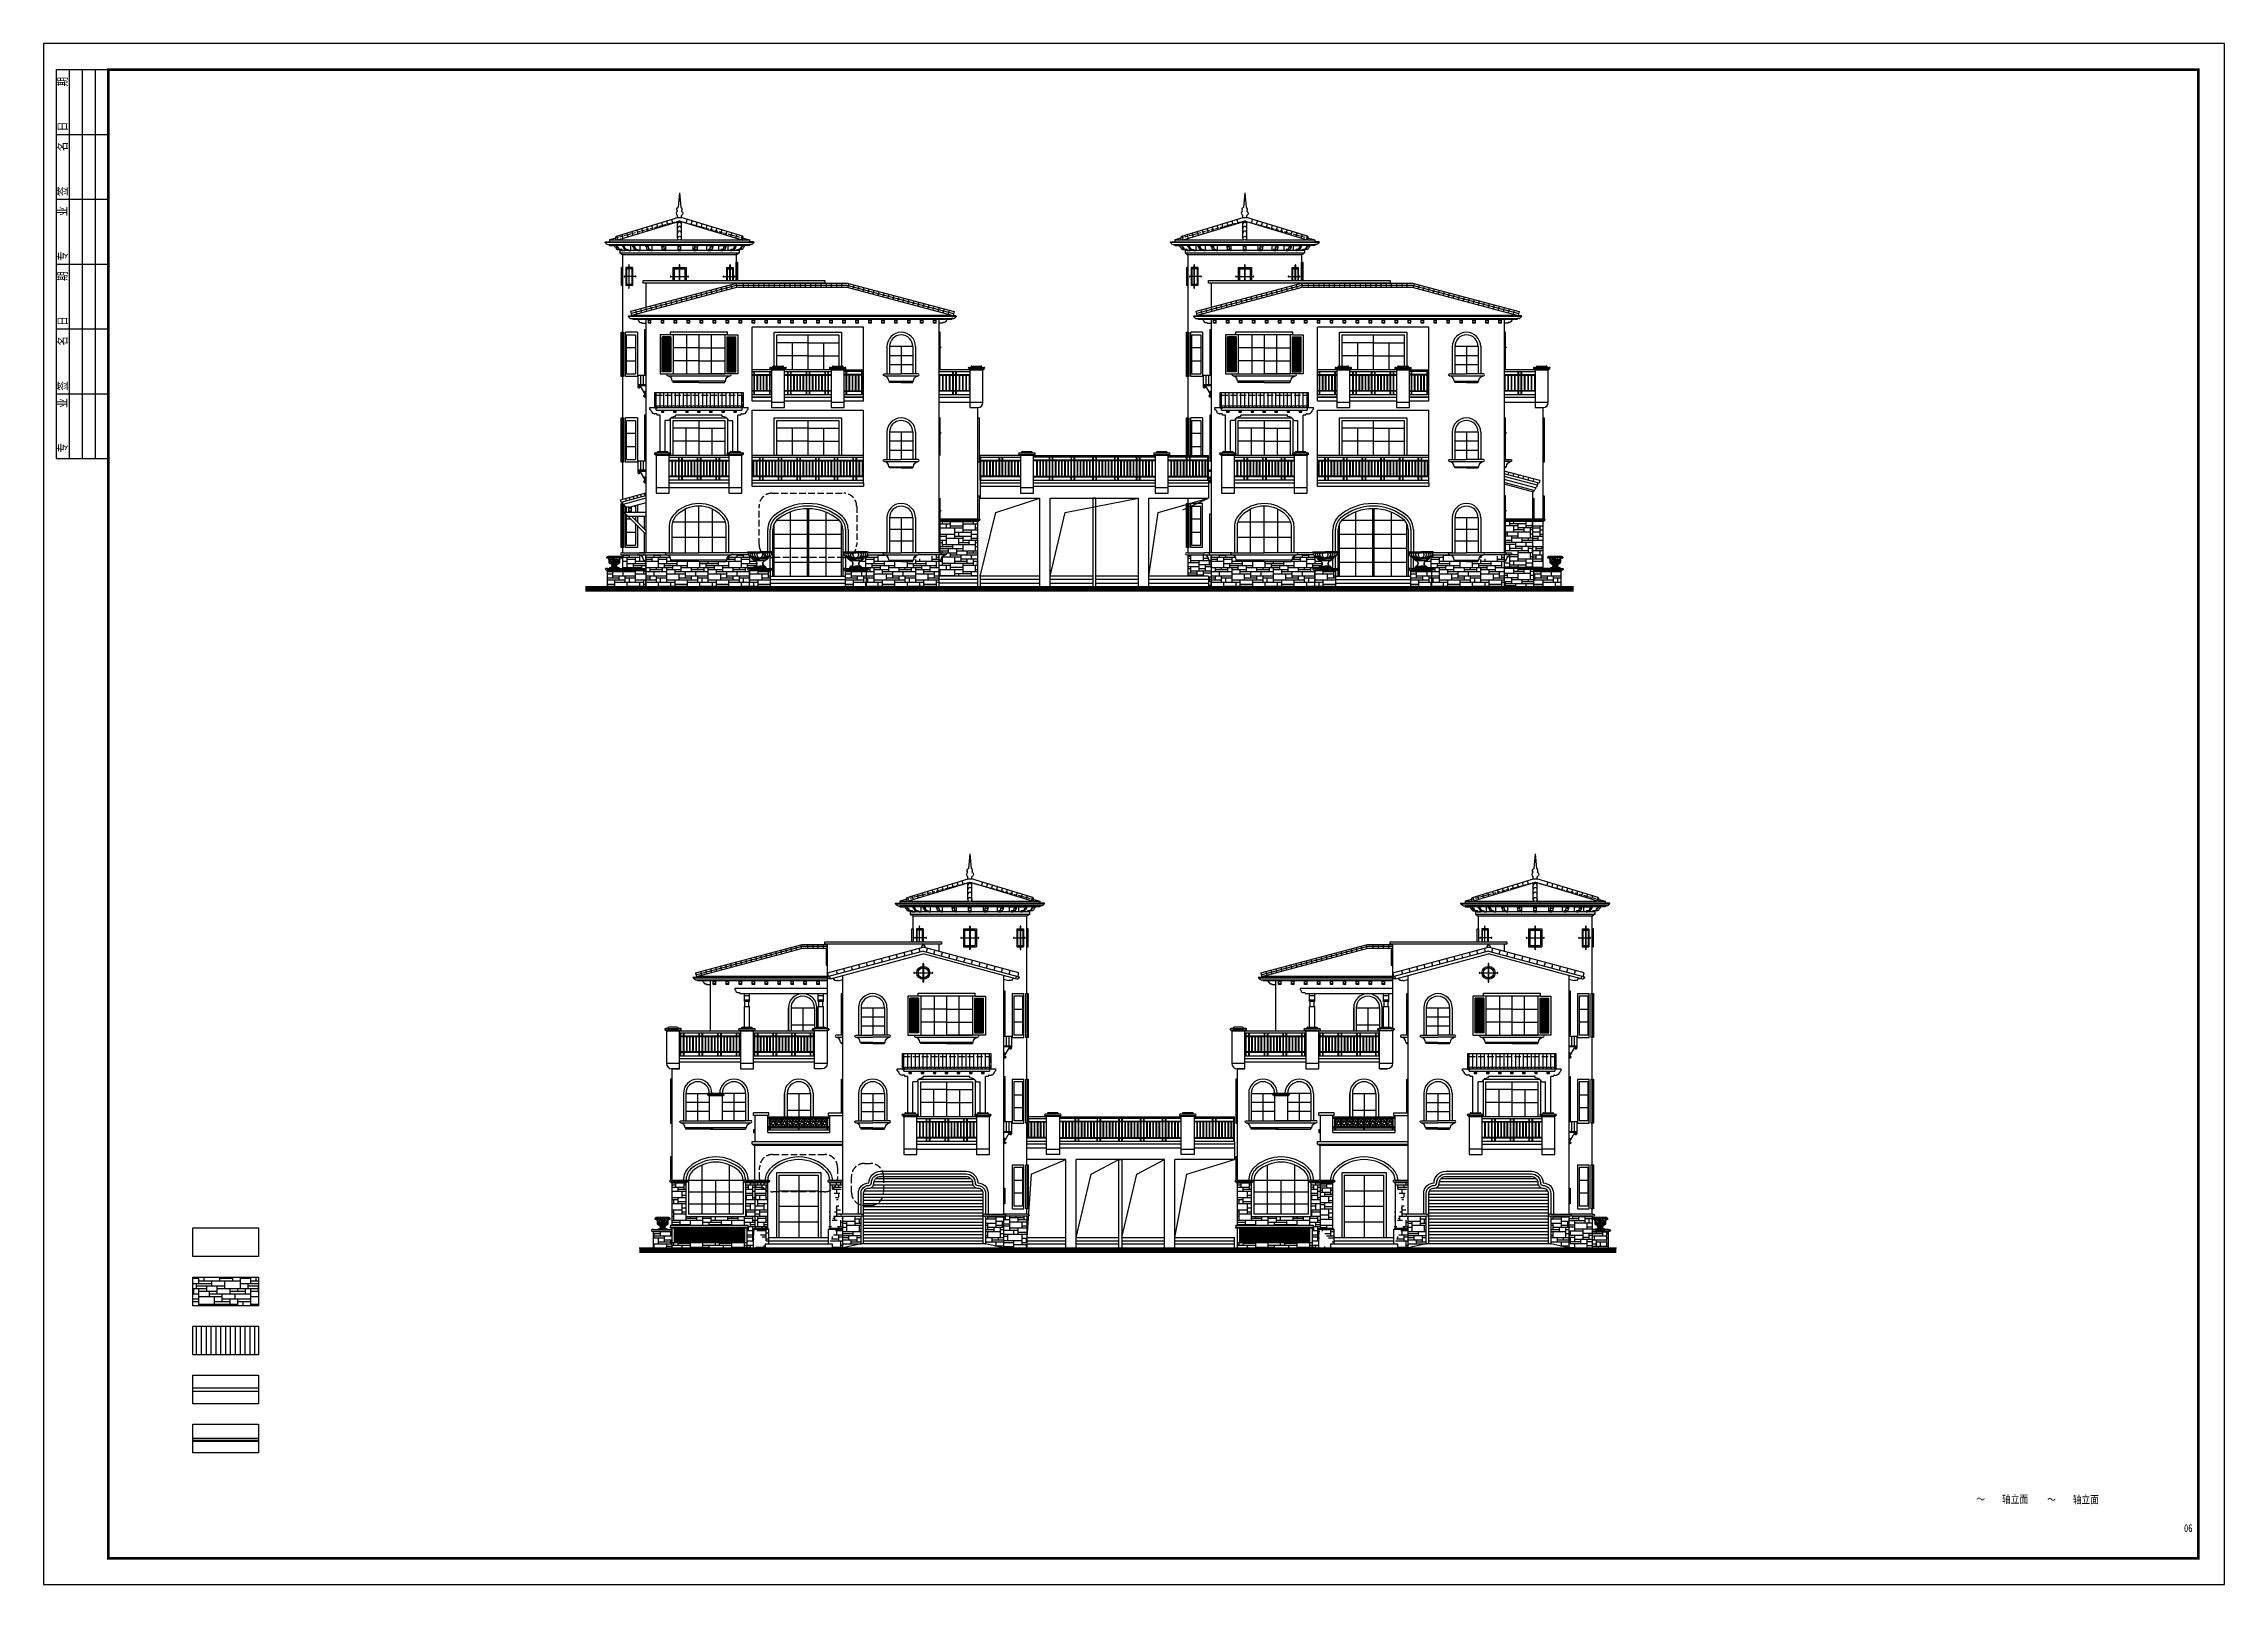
# Model space of a CAD drawing. Extents: x -34815 to 81416, y -425322 to 67478.
# Drawn here: x -2684 to 81416, y -313922 to -254522 of the extents above; entities that cross this region are included whole.
import ezdxf
from ezdxf.enums import TextEntityAlignment as Align

# ---------------------------------------------------------------- set-up
doc = ezdxf.new("R2010")
doc.units = 0
doc.header["$LTSCALE"] = 1000
doc.header["$MEASUREMENT"] = 0
doc.linetypes.add('DASH', pattern=[0.35, 0.25, -0.1])
for name, color, linetype in [('3T_BAR', 7, 'Continuous'), ('MC', 4, 'Continuous'), ('PUB_HATCH', 8, 'Continuous'), ('PUB_TITLE', 7, 'Continuous'), ('STAIR', 4, 'Continuous'), ('TK', 8, 'Continuous'), ('WA', 30, 'Continuous'), ('WINDOW', 4, 'Continuous'), ('y-设计-02', 7, 'Continuous'), ('坯担层', 7, 'Continuous'), ('填充', 5, 'Continuous'), ('填充线', 5, 'Continuous')]:
    doc.layers.add(name, color=color, linetype=linetype)
doc.layers.add('WALL', color=2, linetype='Continuous', lineweight=25)
doc.layers.add('图纸内框线层', color=2, linetype='Continuous', lineweight=25)
doc.styles.add('chtb', font='')
doc.styles.add('HZ', font='txt', dxfattribs={"bigfont": 'hztxt'})
doc.styles.get('chtb').set_extended_font_data('NSimSun')
pattern_1 = [(7e-15, (5745.2, 0), (-2e-13, 1600), [1200, -400]), (7e-15, (5745.2, 80), (-2e-13, 1600), [-480, 480, -240, 400]), (7e-15, (5745.2, 160), (-2e-13, 1600), [-720, 880]), (7e-15, (5745.2, 240), (-2e-13, 1600), [720, -880]), (7e-15, (5745.2, 320), (-2e-13, 1600), [-320, 1280]), (7e-15, (5745.2, 400), (-2e-13, 1600), [560, -400, 480, -160]), (7e-15, (6305.2, 480), (-2e-13, 1600), [1280, -320]), (7e-15, (5665.2, 560), (-2e-13, 1600), [880, -720]), (7e-15, (5425.2, 640), (-2e-13, 1600), [720, -880]), (7e-15, (5745.2, 720), (-2e-13, 1600), [1280, -320]), (7e-15, (5745.2, 800), (-2e-13, 1600), [-640, 400, -240, 320]), (7e-15, (6545.2, 880), (-2e-13, 1600), [960, -640]), (7e-15, (5905.2, 960), (-2e-13, 1600), [640, -320, 240, -400]), (7e-15, (6225.2, 1040), (-2e-13, 1600), [640, -240, 400, -320]), (7e-15, (6865.2, 1120), (-2e-13, 1600), [960, -640]), (7e-15, (6225.2, 1200), (-2e-13, 1600), [640, -960]), (7e-15, (6545.2, 1280), (-2e-13, 1600), [720, -880]), (7e-15, (6545.2, 1360), (-2e-13, 1600), [-480, 1120]), (7e-15, (6065.2, 1440), (-2e-13, 1600), [480, -1120]), (7e-15, (6545.2, 1520), (-2e-13, 1600), [1120, -480]), (90, (5745.2, 640), (-1600, -2e-13), [240, -640, 560, -160]), (90, (5905.2, 720), (-1600, -2e-13), [400, -240, 160, -800]), (90, (5985.2, 400), (-1600, -2e-13), [160, -1440]), (90, (6065.2, 240), (-1600, -2e-13), [160, -960, 240, -240]), (90, (6145.2, 560), (-1600, -2e-13), [160, -1440]), (90, (6225.2, 7e-14), (-1600, -2e-13), [240, -720, 400, -240]), (90, (6305.2, 320), (-1600, -2e-13), [240, -1360]), (90, (6385.2, 720), (-1600, -2e-13), [240, -80, 160, -1120]), (90, (6465.2, 80), (-1600, -2e-13), [240, -1360]), (90, (6545.2, 480), (-1600, -2e-13), [240, -80, 240, -160, 400, -480]), (90, (6705.2, 480), (-1600, -2e-13), [-1120, 160, -160, 160]), (90, (6785.2, 720), (-1600, -2e-13), [160, -1440]), (90, (6865.2, 160), (-1600, -2e-13), [160, -560, 400, -480]), (90, (6945.2, 400), (-1600, -2e-13), [80, -1040, 240, -240]), (90, (7025.2, 480), (-1600, -2e-13), [400, -400, 240, -560]), (90, (7105.2, 880), (-1600, -2e-13), [240, -400, 160, -800]), (90, (7185.2, 320), (-1600, -2e-13), [160, -1440]), (90, (7265.2, 480), (-1600, -2e-13), [160, -480, 240, -720])]
pattern_2 = [(7e-15, (-11254.8, 0), (-2e-13, 1600), [1200, -400]), (7e-15, (-11254.8, 80), (-2e-13, 1600), [-480, 480, -240, 400]), (7e-15, (-11254.8, 160), (-2e-13, 1600), [-720, 880]), (7e-15, (-11254.8, 240), (-2e-13, 1600), [720, -880]), (7e-15, (-11254.8, 320), (-2e-13, 1600), [-320, 1280]), (7e-15, (-11254.8, 400), (-2e-13, 1600), [560, -400, 480, -160]), (7e-15, (-10694.8, 480), (-2e-13, 1600), [1280, -320]), (7e-15, (-11334.8, 560), (-2e-13, 1600), [880, -720]), (7e-15, (-11574.8, 640), (-2e-13, 1600), [720, -880]), (7e-15, (-11254.8, 720), (-2e-13, 1600), [1280, -320]), (7e-15, (-11254.8, 800), (-2e-13, 1600), [-640, 400, -240, 320]), (7e-15, (-10454.8, 880), (-2e-13, 1600), [960, -640]), (7e-15, (-11094.8, 960), (-2e-13, 1600), [640, -320, 240, -400]), (7e-15, (-10774.8, 1040), (-2e-13, 1600), [640, -240, 400, -320]), (7e-15, (-10134.8, 1120), (-2e-13, 1600), [960, -640]), (7e-15, (-10774.8, 1200), (-2e-13, 1600), [640, -960]), (7e-15, (-10454.8, 1280), (-2e-13, 1600), [720, -880]), (7e-15, (-10454.8, 1360), (-2e-13, 1600), [-480, 1120]), (7e-15, (-10934.8, 1440), (-2e-13, 1600), [480, -1120]), (7e-15, (-10454.8, 1520), (-2e-13, 1600), [1120, -480]), (90, (-11254.8, 640), (-1600, -2e-13), [240, -640, 560, -160]), (90, (-11094.8, 720), (-1600, -2e-13), [400, -240, 160, -800]), (90, (-11014.8, 400), (-1600, -2e-13), [160, -1440]), (90, (-10934.8, 240), (-1600, -2e-13), [160, -960, 240, -240]), (90, (-10854.8, 560), (-1600, -2e-13), [160, -1440]), (90, (-10774.8, 7e-14), (-1600, -2e-13), [240, -720, 400, -240]), (90, (-10694.8, 320), (-1600, -2e-13), [240, -1360]), (90, (-10614.8, 720), (-1600, -2e-13), [240, -80, 160, -1120]), (90, (-10534.8, 80), (-1600, -2e-13), [240, -1360]), (90, (-10454.8, 480), (-1600, -2e-13), [240, -80, 240, -160, 400, -480]), (90, (-10294.8, 480), (-1600, -2e-13), [-1120, 160, -160, 160]), (90, (-10214.8, 720), (-1600, -2e-13), [160, -1440]), (90, (-10134.8, 160), (-1600, -2e-13), [160, -560, 400, -480]), (90, (-10054.8, 400), (-1600, -2e-13), [80, -1040, 240, -240]), (90, (-9974.8, 480), (-1600, -2e-13), [400, -400, 240, -560]), (90, (-9894.8, 880), (-1600, -2e-13), [240, -400, 160, -800]), (90, (-9814.8, 320), (-1600, -2e-13), [160, -1440]), (90, (-9734.8, 480), (-1600, -2e-13), [160, -480, 240, -720])]
pattern_3 = [(7e-15, (-33054.8, -6e-12), (-2e-13, 1600), [1200, -400]), (7e-15, (-33054.8, 80), (-2e-13, 1600), [-480, 480, -240, 400]), (7e-15, (-33054.8, 160), (-2e-13, 1600), [-720, 880]), (7e-15, (-33054.8, 240), (-2e-13, 1600), [720, -880]), (7e-15, (-33054.8, 320), (-2e-13, 1600), [-320, 1280]), (7e-15, (-33054.8, 400), (-2e-13, 1600), [560, -400, 480, -160]), (7e-15, (-32494.8, 480), (-2e-13, 1600), [1280, -320]), (7e-15, (-33134.8, 560), (-2e-13, 1600), [880, -720]), (7e-15, (-33374.8, 640), (-2e-13, 1600), [720, -880]), (7e-15, (-33054.8, 720), (-2e-13, 1600), [1280, -320]), (7e-15, (-33054.8, 800), (-2e-13, 1600), [-640, 400, -240, 320]), (7e-15, (-32254.8, 880), (-2e-13, 1600), [960, -640]), (7e-15, (-32894.8, 960), (-2e-13, 1600), [640, -320, 240, -400]), (7e-15, (-32574.8, 1040), (-2e-13, 1600), [640, -240, 400, -320]), (7e-15, (-31934.8, 1120), (-2e-13, 1600), [960, -640]), (7e-15, (-32574.8, 1200), (-2e-13, 1600), [640, -960]), (7e-15, (-32254.8, 1280), (-2e-13, 1600), [720, -880]), (7e-15, (-32254.8, 1360), (-2e-13, 1600), [-480, 1120]), (7e-15, (-32734.8, 1440), (-2e-13, 1600), [480, -1120]), (7e-15, (-32254.8, 1520), (-2e-13, 1600), [1120, -480]), (90, (-33054.8, 640), (-1600, -2e-13), [240, -640, 560, -160]), (90, (-32894.8, 720), (-1600, -2e-13), [400, -240, 160, -800]), (90, (-32814.8, 400), (-1600, -2e-13), [160, -1440]), (90, (-32734.8, 240), (-1600, -2e-13), [160, -960, 240, -240]), (90, (-32654.8, 560), (-1600, -2e-13), [160, -1440]), (90, (-32574.8, -6e-12), (-1600, -2e-13), [240, -720, 400, -240]), (90, (-32494.8, 320), (-1600, -2e-13), [240, -1360]), (90, (-32414.8, 720), (-1600, -2e-13), [240, -80, 160, -1120]), (90, (-32334.8, 80), (-1600, -2e-13), [240, -1360]), (90, (-32254.8, 480), (-1600, -2e-13), [240, -80, 240, -160, 400, -480]), (90, (-32094.8, 480), (-1600, -2e-13), [-1120, 160, -160, 160]), (90, (-32014.8, 720), (-1600, -2e-13), [160, -1440]), (90, (-31934.8, 160), (-1600, -2e-13), [160, -560, 400, -480]), (90, (-31854.8, 400), (-1600, -2e-13), [80, -1040, 240, -240]), (90, (-31774.8, 480), (-1600, -2e-13), [400, -400, 240, -560]), (90, (-31694.8, 880), (-1600, -2e-13), [240, -400, 160, -800]), (90, (-31614.8, 320), (-1600, -2e-13), [160, -1440]), (90, (-31534.8, 480), (-1600, -2e-13), [160, -480, 240, -720])]
pattern_4 = [(7e-15, (247333.4, -195436), (0, 1600), [1200, -400]), (7e-15, (247333.4, -195356), (0, 1600), [-480, 480, -240, 400]), (7e-15, (247333.4, -195276), (0, 1600), [-720, 880]), (7e-15, (247333.4, -195196), (0, 1600), [720, -880]), (7e-15, (247333.4, -195116), (0, 1600), [-320, 1280]), (7e-15, (247333.4, -195036), (0, 1600), [560, -400, 480, -160]), (7e-15, (247893.4, -194956), (0, 1600), [1280, -320]), (7e-15, (247253.4, -194876), (0, 1600), [880, -720]), (7e-15, (247013.4, -194796), (0, 1600), [720, -880]), (7e-15, (247333.4, -194716), (0, 1600), [1280, -320]), (7e-15, (247333.4, -194636), (0, 1600), [-640, 400, -240, 320]), (7e-15, (248133.4, -194556), (0, 1600), [960, -640]), (7e-15, (247493.4, -194476), (0, 1600), [640, -320, 240, -400]), (7e-15, (247813.4, -194396), (0, 1600), [640, -240, 400, -320]), (7e-15, (248453.4, -194316), (0, 1600), [960, -640]), (7e-15, (247813.4, -194236), (0, 1600), [640, -960]), (7e-15, (248133.4, -194156), (0, 1600), [720, -880]), (7e-15, (248133.4, -194076), (0, 1600), [-480, 1120]), (7e-15, (247653.4, -193996), (0, 1600), [480, -1120]), (7e-15, (248133.4, -193916), (0, 1600), [1120, -480]), (90, (247333.4, -194796), (-1600, 1e-13), [240, -640, 560, -160]), (90, (247493.4, -194716), (-1600, 1e-13), [400, -240, 160, -800]), (90, (247573.4, -195036), (-1600, 1e-13), [160, -1440]), (90, (247653.4, -195196), (-1600, 1e-13), [160, -960, 240, -240]), (90, (247733.4, -194876), (-1600, 1e-13), [160, -1440]), (90, (247813.4, -195436), (-1600, 1e-13), [240, -720, 400, -240]), (90, (247893.4, -195116), (-1600, 1e-13), [240, -1360]), (90, (247973.4, -194716), (-1600, 1e-13), [240, -80, 160, -1120]), (90, (248053.4, -195356), (-1600, 1e-13), [240, -1360]), (90, (248133.4, -194956), (-1600, 1e-13), [240, -80, 240, -160, 400, -480]), (90, (248293.4, -194956), (-1600, 1e-13), [-1120, 160, -160, 160]), (90, (248373.4, -194716), (-1600, 1e-13), [160, -1440]), (90, (248453.4, -195276), (-1600, 1e-13), [160, -560, 400, -480]), (90, (248533.4, -195036), (-1600, 1e-13), [80, -1040, 240, -240]), (90, (248613.4, -194956), (-1600, 1e-13), [400, -400, 240, -560]), (90, (248693.4, -194556), (-1600, 1e-13), [240, -400, 160, -800]), (90, (248773.4, -195116), (-1600, 1e-13), [160, -1440]), (90, (248853.4, -194956), (-1600, 1e-13), [160, -480, 240, -720])]
pattern_5 = [(7e-15, (269133.4, -195436), (0, 1600), [1200, -400]), (7e-15, (269133.4, -195356), (0, 1600), [-480, 480, -240, 400]), (7e-15, (269133.4, -195276), (0, 1600), [-720, 880]), (7e-15, (269133.4, -195196), (0, 1600), [720, -880]), (7e-15, (269133.4, -195116), (0, 1600), [-320, 1280]), (7e-15, (269133.4, -195036), (0, 1600), [560, -400, 480, -160]), (7e-15, (269693.4, -194956), (0, 1600), [1280, -320]), (7e-15, (269053.4, -194876), (0, 1600), [880, -720]), (7e-15, (268813.4, -194796), (0, 1600), [720, -880]), (7e-15, (269133.4, -194716), (0, 1600), [1280, -320]), (7e-15, (269133.4, -194636), (0, 1600), [-640, 400, -240, 320]), (7e-15, (269933.4, -194556), (0, 1600), [960, -640]), (7e-15, (269293.4, -194476), (0, 1600), [640, -320, 240, -400]), (7e-15, (269613.4, -194396), (0, 1600), [640, -240, 400, -320]), (7e-15, (270253.4, -194316), (0, 1600), [960, -640]), (7e-15, (269613.4, -194236), (0, 1600), [640, -960]), (7e-15, (269933.4, -194156), (0, 1600), [720, -880]), (7e-15, (269933.4, -194076), (0, 1600), [-480, 1120]), (7e-15, (269453.4, -193996), (0, 1600), [480, -1120]), (7e-15, (269933.4, -193916), (0, 1600), [1120, -480]), (90, (269133.4, -194796), (-1600, 1e-13), [240, -640, 560, -160]), (90, (269293.4, -194716), (-1600, 1e-13), [400, -240, 160, -800]), (90, (269373.4, -195036), (-1600, 1e-13), [160, -1440]), (90, (269453.4, -195196), (-1600, 1e-13), [160, -960, 240, -240]), (90, (269533.4, -194876), (-1600, 1e-13), [160, -1440]), (90, (269613.4, -195436), (-1600, 1e-13), [240, -720, 400, -240]), (90, (269693.4, -195116), (-1600, 1e-13), [240, -1360]), (90, (269773.4, -194716), (-1600, 1e-13), [240, -80, 160, -1120]), (90, (269853.4, -195356), (-1600, 1e-13), [240, -1360]), (90, (269933.4, -194956), (-1600, 1e-13), [240, -80, 240, -160, 400, -480]), (90, (270093.4, -194956), (-1600, 1e-13), [-1120, 160, -160, 160]), (90, (270173.4, -194716), (-1600, 1e-13), [160, -1440]), (90, (270253.4, -195276), (-1600, 1e-13), [160, -560, 400, -480]), (90, (270333.4, -195036), (-1600, 1e-13), [80, -1040, 240, -240]), (90, (270413.4, -194956), (-1600, 1e-13), [400, -400, 240, -560]), (90, (270493.4, -194556), (-1600, 1e-13), [240, -400, 160, -800]), (90, (270573.4, -195116), (-1600, 1e-13), [160, -1440]), (90, (270653.4, -194956), (-1600, 1e-13), [160, -480, 240, -720])]
pattern_6 = [(7e-15, (129181.8, -179004), (0, 1600), [1200, -400]), (7e-15, (129181.8, -178924), (0, 1600), [-480, 480, -240, 400]), (7e-15, (129181.8, -178844), (0, 1600), [-720, 880]), (7e-15, (129181.8, -178764), (0, 1600), [720, -880]), (7e-15, (129181.8, -178684), (0, 1600), [-320, 1280]), (7e-15, (129181.8, -178604), (0, 1600), [560, -400, 480, -160]), (7e-15, (129741.8, -178524), (0, 1600), [1280, -320]), (7e-15, (129101.8, -178444), (0, 1600), [880, -720]), (7e-15, (128861.8, -178364), (0, 1600), [720, -880]), (7e-15, (129181.8, -178284), (0, 1600), [1280, -320]), (7e-15, (129181.8, -178204), (0, 1600), [-640, 400, -240, 320]), (7e-15, (129981.8, -178124), (0, 1600), [960, -640]), (7e-15, (129341.8, -178044), (0, 1600), [640, -320, 240, -400]), (7e-15, (129661.8, -177964), (0, 1600), [640, -240, 400, -320]), (7e-15, (130301.8, -177884), (0, 1600), [960, -640]), (7e-15, (129661.8, -177804), (0, 1600), [640, -960]), (7e-15, (129981.8, -177724), (0, 1600), [720, -880]), (7e-15, (129981.8, -177644), (0, 1600), [-480, 1120]), (7e-15, (129501.8, -177564), (0, 1600), [480, -1120]), (7e-15, (129981.8, -177484), (0, 1600), [1120, -480]), (90, (129181.8, -178364), (-1600, 1e-13), [240, -640, 560, -160]), (90, (129341.8, -178284), (-1600, 1e-13), [400, -240, 160, -800]), (90, (129421.8, -178604), (-1600, 1e-13), [160, -1440]), (90, (129501.8, -178764), (-1600, 1e-13), [160, -960, 240, -240]), (90, (129581.8, -178444), (-1600, 1e-13), [160, -1440]), (90, (129661.8, -179004), (-1600, 1e-13), [240, -720, 400, -240]), (90, (129741.8, -178684), (-1600, 1e-13), [240, -1360]), (90, (129821.8, -178284), (-1600, 1e-13), [240, -80, 160, -1120]), (90, (129901.8, -178924), (-1600, 1e-13), [240, -1360]), (90, (129981.8, -178524), (-1600, 1e-13), [240, -80, 240, -160, 400, -480]), (90, (130141.8, -178524), (-1600, 1e-13), [-1120, 160, -160, 160]), (90, (130221.8, -178284), (-1600, 1e-13), [160, -1440]), (90, (130301.8, -178844), (-1600, 1e-13), [160, -560, 400, -480]), (90, (130381.8, -178604), (-1600, 1e-13), [80, -1040, 240, -240]), (90, (130461.8, -178524), (-1600, 1e-13), [400, -400, 240, -560]), (90, (130541.8, -178124), (-1600, 1e-13), [240, -400, 160, -800]), (90, (130621.8, -178684), (-1600, 1e-13), [160, -1440]), (90, (130701.8, -178524), (-1600, 1e-13), [160, -480, 240, -720])]
pattern_7 = [(0, (0, 0), (0, 1600), [1200, -400]), (0, (0, 80), (0, 1600), [-480, 480, -240, 400]), (0, (0, 160), (0, 1600), [-720, 880]), (0, (0, 240), (0, 1600), [720, -880]), (0, (0, 320), (0, 1600), [-320, 1280]), (0, (0, 400), (0, 1600), [560, -400, 480, -160]), (0, (560, 480), (0, 1600), [1280, -320]), (0, (-80, 560), (0, 1600), [880, -720]), (0, (-320, 640), (0, 1600), [720, -880]), (0, (0, 720), (0, 1600), [1280, -320]), (0, (0, 800), (0, 1600), [-640, 400, -240, 320]), (0, (800, 880), (0, 1600), [960, -640]), (0, (160, 960), (0, 1600), [640, -320, 240, -400]), (0, (480, 1040), (0, 1600), [640, -240, 400, -320]), (0, (1120, 1120), (0, 1600), [960, -640]), (0, (480, 1200), (0, 1600), [640, -960]), (0, (800, 1280), (0, 1600), [720, -880]), (0, (800, 1360), (0, 1600), [-480, 1120]), (0, (320, 1440), (0, 1600), [480, -1120]), (0, (800, 1520), (0, 1600), [1120, -480]), (90, (0, 640), (-1600, 1e-13), [240, -640, 560, -160]), (90, (160, 720), (-1600, 1e-13), [400, -240, 160, -800]), (90, (240, 400), (-1600, 1e-13), [160, -1440]), (90, (320, 240), (-1600, 1e-13), [160, -960, 240, -240]), (90, (400, 560), (-1600, 1e-13), [160, -1440]), (90, (480, 0), (-1600, 1e-13), [240, -720, 400, -240]), (90, (560, 320), (-1600, 1e-13), [240, -1360]), (90, (640, 720), (-1600, 1e-13), [240, -80, 160, -1120]), (90, (720, 80), (-1600, 1e-13), [240, -1360]), (90, (800, 480), (-1600, 1e-13), [240, -80, 240, -160, 400, -480]), (90, (960, 480), (-1600, 1e-13), [-1120, 160, -160, 160]), (90, (1040, 720), (-1600, 1e-13), [160, -1440]), (90, (1120, 160), (-1600, 1e-13), [160, -560, 400, -480]), (90, (1200, 400), (-1600, 1e-13), [80, -1040, 240, -240]), (90, (1280, 480), (-1600, 1e-13), [400, -400, 240, -560]), (90, (1360, 880), (-1600, 1e-13), [240, -400, 160, -800]), (90, (1440, 320), (-1600, 1e-13), [160, -1440]), (90, (1520, 480), (-1600, 1e-13), [160, -480, 240, -720])]
pattern_8 = [(7e-15, (120659.7, -179004), (0, 1600), [1200, -400]), (7e-15, (120659.7, -178924), (0, 1600), [-480, 480, -240, 400]), (7e-15, (120659.7, -178844), (0, 1600), [-720, 880]), (7e-15, (120659.7, -178764), (0, 1600), [720, -880]), (7e-15, (120659.7, -178684), (0, 1600), [-320, 1280]), (7e-15, (120659.7, -178604), (0, 1600), [560, -400, 480, -160]), (7e-15, (121219.7, -178524), (0, 1600), [1280, -320]), (7e-15, (120579.7, -178444), (0, 1600), [880, -720]), (7e-15, (120339.7, -178364), (0, 1600), [720, -880]), (7e-15, (120659.7, -178284), (0, 1600), [1280, -320]), (7e-15, (120659.7, -178204), (0, 1600), [-640, 400, -240, 320]), (7e-15, (121459.7, -178124), (0, 1600), [960, -640]), (7e-15, (120819.7, -178044), (0, 1600), [640, -320, 240, -400]), (7e-15, (121139.7, -177964), (0, 1600), [640, -240, 400, -320]), (7e-15, (121779.7, -177884), (0, 1600), [960, -640]), (7e-15, (121139.7, -177804), (0, 1600), [640, -960]), (7e-15, (121459.7, -177724), (0, 1600), [720, -880]), (7e-15, (121459.7, -177644), (0, 1600), [-480, 1120]), (7e-15, (120979.7, -177564), (0, 1600), [480, -1120]), (7e-15, (121459.7, -177484), (0, 1600), [1120, -480]), (90, (120659.7, -178364), (-1600, 1e-13), [240, -640, 560, -160]), (90, (120819.7, -178284), (-1600, 1e-13), [400, -240, 160, -800]), (90, (120899.7, -178604), (-1600, 1e-13), [160, -1440]), (90, (120979.7, -178764), (-1600, 1e-13), [160, -960, 240, -240]), (90, (121059.7, -178444), (-1600, 1e-13), [160, -1440]), (90, (121139.7, -179004), (-1600, 1e-13), [240, -720, 400, -240]), (90, (121219.7, -178684), (-1600, 1e-13), [240, -1360]), (90, (121299.7, -178284), (-1600, 1e-13), [240, -80, 160, -1120]), (90, (121379.7, -178924), (-1600, 1e-13), [240, -1360]), (90, (121459.7, -178524), (-1600, 1e-13), [240, -80, 240, -160, 400, -480]), (90, (121619.7, -178524), (-1600, 1e-13), [-1120, 160, -160, 160]), (90, (121699.7, -178284), (-1600, 1e-13), [160, -1440]), (90, (121779.7, -178844), (-1600, 1e-13), [160, -560, 400, -480]), (90, (121859.7, -178604), (-1600, 1e-13), [80, -1040, 240, -240]), (90, (121939.7, -178524), (-1600, 1e-13), [400, -400, 240, -560]), (90, (122019.7, -178124), (-1600, 1e-13), [240, -400, 160, -800]), (90, (122099.7, -178684), (-1600, 1e-13), [160, -1440]), (90, (122179.7, -178524), (-1600, 1e-13), [160, -480, 240, -720])]
pattern_9 = [(7e-15, (142459.7, -179004), (0, 1600), [1200, -400]), (7e-15, (142459.7, -178924), (0, 1600), [-480, 480, -240, 400]), (7e-15, (142459.7, -178844), (0, 1600), [-720, 880]), (7e-15, (142459.7, -178764), (0, 1600), [720, -880]), (7e-15, (142459.7, -178684), (0, 1600), [-320, 1280]), (7e-15, (142459.7, -178604), (0, 1600), [560, -400, 480, -160]), (7e-15, (143019.7, -178524), (0, 1600), [1280, -320]), (7e-15, (142379.7, -178444), (0, 1600), [880, -720]), (7e-15, (142139.7, -178364), (0, 1600), [720, -880]), (7e-15, (142459.7, -178284), (0, 1600), [1280, -320]), (7e-15, (142459.7, -178204), (0, 1600), [-640, 400, -240, 320]), (7e-15, (143259.7, -178124), (0, 1600), [960, -640]), (7e-15, (142619.7, -178044), (0, 1600), [640, -320, 240, -400]), (7e-15, (142939.7, -177964), (0, 1600), [640, -240, 400, -320]), (7e-15, (143579.7, -177884), (0, 1600), [960, -640]), (7e-15, (142939.7, -177804), (0, 1600), [640, -960]), (7e-15, (143259.7, -177724), (0, 1600), [720, -880]), (7e-15, (143259.7, -177644), (0, 1600), [-480, 1120]), (7e-15, (142779.7, -177564), (0, 1600), [480, -1120]), (7e-15, (143259.7, -177484), (0, 1600), [1120, -480]), (90, (142459.7, -178364), (-1600, 1e-13), [240, -640, 560, -160]), (90, (142619.7, -178284), (-1600, 1e-13), [400, -240, 160, -800]), (90, (142699.7, -178604), (-1600, 1e-13), [160, -1440]), (90, (142779.7, -178764), (-1600, 1e-13), [160, -960, 240, -240]), (90, (142859.7, -178444), (-1600, 1e-13), [160, -1440]), (90, (142939.7, -179004), (-1600, 1e-13), [240, -720, 400, -240]), (90, (143019.7, -178684), (-1600, 1e-13), [240, -1360]), (90, (143099.7, -178284), (-1600, 1e-13), [240, -80, 160, -1120]), (90, (143179.7, -178924), (-1600, 1e-13), [240, -1360]), (90, (143259.7, -178524), (-1600, 1e-13), [240, -80, 240, -160, 400, -480]), (90, (143419.7, -178524), (-1600, 1e-13), [-1120, 160, -160, 160]), (90, (143499.7, -178284), (-1600, 1e-13), [160, -1440]), (90, (143579.7, -178844), (-1600, 1e-13), [160, -560, 400, -480]), (90, (143659.7, -178604), (-1600, 1e-13), [80, -1040, 240, -240]), (90, (143739.7, -178524), (-1600, 1e-13), [400, -400, 240, -560]), (90, (143819.7, -178124), (-1600, 1e-13), [240, -400, 160, -800]), (90, (143899.7, -178684), (-1600, 1e-13), [160, -1440]), (90, (143979.7, -178524), (-1600, 1e-13), [160, -480, 240, -720])]

msp = doc.modelspace()

# ---------------------------------------------------------------- texts
at = {"layer": '图纸内框线层', "color": 0, "style": 'chtb', "width": 0.8}
for p in [(71197, -310789), (73929, -310805)]:
    msp.add_text('    ～    轴立面', height=300, dxfattribs=at).set_placement(p)
msp.add_text('06', height=300, dxfattribs=at).set_placement((80022, -311904), align=Align.CENTER)

# ---------------------------------------------------------------- blocks, each defined once
blk = doc.blocks.new('$titleblk$00000201')
at = {"layer": '图纸内框线层'}
for p, q in [((-150, 20), (-150, 0)), ((-150, 20), (-75, 20)), ((-125, 20), (-125, 0)), ((-100, 20), (-100, 0)), ((-75, 20), (0, 20)), ((-75, 20), (-75, 0)), ((-50, 20), (-50, 0)), ((-25, 20), (-25, 0)), ((0, 20), (0, 0)), ((-150, 15), (0, 15)), ((-150, 10), (0, 10)), ((-150, 5), (0, 5))]:
    blk.add_line(p, q, dxfattribs=at)
at = {"layer": '图纸内框线层', "style": 'HZ'}
for s, p in [('专    业', (-147.68, 15.65)), ('签    名', (-123.78, 15.65)), ('日    期', (-98.78, 15.65)), ('专    业', (-73.78, 15.65)), ('签    名', (-48.78, 15.65)), ('日    期', (-23.78, 15.65))]:
    blk.add_text(s, height=3.509, dxfattribs=at).set_placement(p)
blk = doc.blocks.new('A1100图框')
at = {"layer": 'PUB_TITLE'}
blk.add_lwpolyline([(-2684, 8078), (81416, 8078), (81416, 67478), (-2684, 67478)], close=True, dxfattribs=at)
at = {"layer": 'PUB_TITLE', "const_width": 100}
blk.add_lwpolyline([(-184, 9078), (80416, 9078), (80416, 66478), (-184, 66478)], close=True, dxfattribs=at)
at = {"layer": 'PUB_TITLE', "xscale": 100, "yscale": 100, "zscale": 100, "rotation": 90}
blk.add_blockref('$titleblk$00000201', (-184, 66478), dxfattribs=at)
blk = doc.blocks.new('gdsfgsetg')
at = {"layer": 'PUB_HATCH'}
for p, q in [((42314, -77506), (42314, -76910)), ((42464, -77506), (42464, -76910)), ((42614, -77506), (42614, -76910)), ((42764, -77506), (42764, -76910)), ((42914, -77506), (42914, -76910)), ((43064, -77506), (43064, -76910)), ((43214, -77506), (43214, -76910)), ((43364, -77506), (43364, -76910)), ((43514, -77506), (43514, -76910)), ((43664, -77506), (43664, -76910)), ((43814, -77506), (43814, -76910)), ((43964, -77506), (43964, -76910)), ((44114, -77506), (44114, -76910)), ((44264, -77506), (44264, -76910)), ((44414, -77506), (44414, -76910)), ((44564, -77506), (44564, -76910)), ((44714, -77506), (44714, -76910)), ((44864, -77506), (44864, -76910)), ((45014, -77506), (45014, -76910)), ((45164, -77506), (45164, -76910)), ((45314, -77506), (45314, -76910)), ((45464, -77506), (45464, -76910)), ((45614, -77506), (45614, -76910))]:
    blk.add_line(p, q, dxfattribs=at)
for centre, start, end in [((42239, -77506), 0, 70.52878), ((42389, -77506), 0, 180), ((42539, -77506), 0, 180), ((42689, -77506), 0, 180), ((42839, -77506), 0, 180), ((42989, -77506), 0, 180), ((43139, -77506), 0, 180), ((43289, -77506), 0, 180), ((43439, -77506), 0, 180), ((43589, -77506), 0, 180), ((43739, -77506), 0, 180), ((43889, -77506), 0, 180), ((44039, -77506), 0, 180), ((44189, -77506), 0, 180), ((44339, -77506), 0, 180), ((44489, -77506), 0, 180), ((44639, -77506), 0, 180), ((44789, -77506), 0, 180), ((44939, -77506), 0, 180), ((45089, -77506), 0, 180), ((45239, -77506), 0, 180), ((45389, -77506), 0, 180), ((45539, -77506), 0, 180), ((45689, -77506), 109.46017, 180)]:
    blk.add_arc(centre, 75, start, end, dxfattribs=at)
blk = doc.blocks.new('gfdrewtwe')
at = {"layer": 'WALL'}
for p, q in [((12225, 35799), (12805, 35799)), ((12225, 35739), (12805, 35739)), ((12240, 35739), (12240, 35729)), ((12260, 35709), (12770, 35709)), ((12265, 35709), (12265, 34249)), ((12340, 35849), (12690, 35849)), ((12765, 34249), (12765, 35709)), ((12790, 35739), (12790, 35729)), ((12765, 34449), (12265, 34449)), ((12265, 34249), (12765, 34249))]:
    blk.add_line(p, q, dxfattribs=at)
for centre, radius, start, end in [((12225, 35769), 30, 90, 270), ((12260, 35729), 20, 180, 270), ((12340, 35809), 40, 90, 194.47751), ((12690, 35809), 40, 345.52249, 90), ((12770, 35729), 20, 270, 0), ((12805, 35769), 30, 270, 90)]:
    blk.add_arc(centre, radius, start, end, dxfattribs=at)
blk = doc.blocks.new('fdtr')
for p, q in [((60219, -40136), (60119, -40136)), ((60119, -40286), (60119, -40136)), ((60219, -40176), (60119, -40176)), ((60219, -40256), (60119, -40256)), ((60219, -40286), (60119, -40286)), ((60219, -40286), (60219, -40136))]:
    blk.add_line(p, q)
blk = doc.blocks.new('rewqre')
for p, q in [((-48591, 30275), (-47291, 30275)), ((-48391, 30075), (-47491, 30075))]:
    blk.add_line(p, q)
at = {"layer": 'WALL'}
for p, q in [((-48491, 31405), (-48491, 30355)), ((-48391, 31405), (-48391, 30355)), ((-47491, 31405), (-47491, 30355)), ((-47391, 31405), (-47391, 30355))]:
    blk.add_line(p, q, dxfattribs=at)
for points in [[(-47941, 30025), (-48391, 30025), (-48391, 30075), (-48421, 30075, 0.374006), (-48591, 30275, -1), (-48591, 30355), (-47941, 30355)], [(-47941, 30025), (-47491, 30025), (-47491, 30075), (-47461, 30075, -0.374006), (-47291, 30275, 1), (-47291, 30355), (-47941, 30355)]]:
    blk.add_lwpolyline(points, format="xyb", dxfattribs=at)
for radius in [550, 450]:
    blk.add_arc((-47941, 31405), radius, 0, 180, dxfattribs=at)
at = {"layer": 'WINDOW'}
for p, q in [((-47491, 31405), (-48391, 31405)), ((-47941, 31405), (-47941, 30355)), ((-47491, 31055), (-48391, 31055)), ((-47491, 30705), (-48391, 30705))]:
    blk.add_line(p, q, dxfattribs=at)
blk = doc.blocks.new('123')
for p, q in [((-73995, -17366), (-73895, -17366)), ((-73525, -17366), (-73425, -17366)), ((-73055, -17366), (-72955, -17366)), ((-72595, -17366), (-72495, -17366)), ((-72135, -17366), (-72035, -17366)), ((-71665, -17366), (-71565, -17366)), ((-71195, -17366), (-71095, -17366)), ((-73670, -19067), (-74220, -19067)), ((-74195, -19097), (-73695, -19097)), ((-73731, -19007), (-74159, -19007)), ((-70870, -19067), (-71420, -19067)), ((-71395, -19097), (-70895, -19097)), ((-70931, -19007), (-71359, -19007))]:
    blk.add_line(p, q)
at = {"linetype": 'DASH'}
blk.add_lwpolyline([(-74195, -17353), (-74195, -16777), (-70895, -16777), (-70895, -17353)], dxfattribs=at)
for points in [[(-74195, -17353), (-70895, -17353)], [(-73995, -17353), (-73995, -17435), (-73895, -17435), (-73895, -17353)], [(-73895, -17421), (-73995, -17421)], [(-73525, -17353), (-73525, -17435), (-73425, -17435), (-73425, -17353)], [(-73425, -17421), (-73525, -17421)], [(-73055, -17353), (-73055, -17435), (-72955, -17435), (-72955, -17353)], [(-72955, -17421), (-73055, -17421)], [(-72595, -17353), (-72595, -17435), (-72495, -17435), (-72495, -17353)], [(-72495, -17421), (-72595, -17421)], [(-72135, -17353), (-72135, -17435), (-72035, -17435), (-72035, -17353)], [(-72035, -17421), (-72135, -17421)], [(-71665, -17353), (-71665, -17435), (-71565, -17435), (-71565, -17353)], [(-71565, -17421), (-71665, -17421)], [(-71195, -17353), (-71195, -17435), (-71095, -17435), (-71095, -17353)], [(-71095, -17421), (-71195, -17421)]]:
    blk.add_lwpolyline(points)
at = {"layer": 'WALL'}
for p, q in [((-74445, -17257), (-74245, -17257)), ((-74445, -17337), (-74445, -17257)), ((-74445, -17337), (-74436, -17337)), ((-74185, -17497), (-74260, -17497)), ((-74245, -17270), (-74145, -17270)), ((-74155, -17557), (-74155, -17527)), ((-74045, -17557), (-74155, -17557)), ((-74045, -18957), (-74045, -17557)), ((-73445, -17607), (-73445, -17557)), ((-71645, -17557), (-73445, -17557)), ((-71645, -17607), (-71645, -17557)), ((-71045, -18957), (-71045, -17557)), ((-70935, -17557), (-71045, -17557)), ((-70935, -17557), (-70935, -17527)), ((-70905, -17497), (-70830, -17497)), ((-70895, -17257), (-70895, -17257)), ((-70845, -17257), (-70645, -17257)), ((-70645, -17337), (-70654, -17337)), ((-70645, -17337), (-70645, -17257)), ((-73845, -18957), (-73845, -17757)), ((-73695, -17757), (-73845, -17757)), ((-71395, -17757), (-71245, -17757)), ((-71245, -18957), (-71245, -17757)), ((-74235, -19007), (-74159, -19007)), ((-74235, -19067), (-74220, -19067)), ((-74220, -19067), (-74220, -19077)), ((-74200, -19097), (-74195, -19097)), ((-74195, -19097), (-74195, -20557)), ((-74120, -18957), (-73770, -18957)), ((-73731, -19007), (-73655, -19007)), ((-73695, -20557), (-73695, -19097)), ((-73695, -19097), (-73690, -19097)), ((-73670, -19067), (-73670, -19077)), ((-73655, -19067), (-73670, -19067)), ((-71435, -19007), (-71359, -19007)), ((-71435, -19067), (-71420, -19067)), ((-71420, -19067), (-71420, -19077)), ((-71400, -19097), (-71395, -19097)), ((-71395, -19097), (-71395, -20557)), ((-71320, -18957), (-70970, -18957)), ((-70931, -19007), (-70855, -19007)), ((-70895, -20557), (-70895, -19097)), ((-70895, -19097), (-70890, -19097)), ((-70870, -19067), (-70870, -19077)), ((-70870, -19067), (-70855, -19067)), ((-73695, -20357), (-74195, -20357)), ((-74195, -20557), (-73695, -20557)), ((-70895, -20357), (-71395, -20357)), ((-71395, -20557), (-70895, -20557))]:
    blk.add_line(p, q, dxfattribs=at)
blk.add_lwpolyline([(-74245, -16673), (-70845, -16673), (-70845, -17270), (-74245, -17270)], close=True, dxfattribs=at)
for centre, radius, start, end in [((-74436, -17367), 30, 12.21455, 90), ((-74231, -17322), 180, 192.21455, 248.49402), ((-74260, -17397), 100, 248.49402, 270), ((-74185, -17527), 30, 0, 90), ((-73447, -17887), 280, 89.58986, 152.33765), ((-71643, -17887), 280, 27.66235, 90.41014), ((-70905, -17527), 30, 90, 180), ((-70830, -17397), 100, 270, 291.50598), ((-70860, -17322), 180, 291.50598, 347.78545), ((-70654, -17367), 30, 90, 167.78545), ((-74235, -19037), 30, 90, 270), ((-74200, -19077), 20, 180, 270), ((-74120, -18997), 40, 90, 194.47751), ((-73770, -18997), 40, 345.52249, 90), ((-73690, -19077), 20, 270, 0), ((-73655, -19037), 30, 270, 90), ((-71435, -19037), 30, 90, 270), ((-71400, -19077), 20, 180, 270), ((-71320, -18997), 40, 90, 194.47751), ((-70970, -18997), 40, 345.52249, 90), ((-70890, -19077), 20, 270, 0), ((-70855, -19037), 30, 270, 90)]:
    blk.add_arc(centre, radius, start, end, dxfattribs=at)
blk = doc.blocks.new('REW')
at = {"layer": 'WINDOW'}
for p, q in [((-107664, 35915), (-107924, 35915)), ((-107924, 35835), (-107664, 35835)), ((-107754, 35635), (-107724, 35635)), ((-107724, 35635), (-107724, 35585)), ((-107724, 35635), (-107664, 35635)), ((-107724, 35585), (-107664, 35585)), ((-107664, 35585), (-107664, 35585))]:
    blk.add_line(p, q, dxfattribs=at)
for centre, radius, start, end in [((-107924, 35875), 40, 90, 270), ((-107954, 35637), 200, 359.3523, 81.37677)]:
    blk.add_arc(centre, radius, start, end, dxfattribs=at)
blk = doc.blocks.new('RFDSA')
at = {"layer": 'WINDOW'}
for p, q in [((-63698, 37524), (-63398, 37524)), ((-63698, 37524), (-63698, 37124)), ((-63398, 37154), (-63698, 37154)), ((-63698, 37124), (-63398, 37124)), ((-63612, 37100), (-63404, 36747)), ((-63598, 37524), (-63598, 37154)), ((-63498, 37524), (-63498, 37154)), ((-63398, 37524), (-63398, 37154))]:
    blk.add_line(p, q, dxfattribs=at)
for centre, radius, start, end in [((-63654, 37074), 49.6, 31.05953, 224.02735), ((-63662, 37066), 37.8, 224.02735, 335.72009), ((-63657, 37063), 31.5, 335.72009, 117.6305), ((-63448, 36720), 31.5, 96.58353, 208.27627), ((-63440, 36725), 41.8, 208.93206, 31.84532), ((-63432, 36861), 34.5, 218.92681, 66.56052), ((-63429, 36869), 26.4, 66.56052, 178.25326), ((-63434, 36869), 22, 178.25326, 320.16368), ((-63449, 36725), 26.3, 314.67311, 96.58353)]:
    blk.add_arc(centre, radius, start, end, dxfattribs=at)
blk = doc.blocks.new('ttre')
at = {"layer": 'STAIR'}
for p, q in [((5392, -11838), (5218, -11838)), ((5296, -11892), (5296, -11838)), ((5754, -11838), (5754, -11838)), ((5754, -11838), (5990, -11838)), ((5904, -11838), (5904, -11892)), ((5904, -11892), (5984, -11892)), ((5984, -11892), (5990, -11892)), ((5990, -11892), (5990, -11838)), ((6217, -11838), (6500, -11838)), ((6429, -11838), (6429, -11892)), ((6429, -11892), (6491, -11892)), ((6491, -11892), (6500, -11892)), ((6500, -11892), (6500, -11838)), ((6577, -11838), (6887, -11838)), ((6837, -11838), (6837, -11892)), ((6837, -11892), (6876, -11892)), ((6876, -11892), (6887, -11892)), ((6887, -11892), (6887, -11838)), ((7099, -11838), (7125, -11838))]:
    blk.add_line(p, q, dxfattribs=at)
for points in [[(5244, -12038), (5218, -12038), (5218, -11838)], [(5262, -11998), (5263, -11998), (5263, -11998), (5264, -11998), (5264, -11998), (5265, -11997), (5265, -11997), (5266, -11997), (5266, -11996), (5267, -11996), (5267, -11995), (5268, -11994), (5268, -11994), (5271, -11990), (5273, -11985), (5275, -11980), (5277, -11974), (5279, -11967), (5281, -11960), (5282, -11952), (5284, -11944), (5285, -11935), (5286, -11926), (5287, -11917), (5287, -11907), (5287, -11905), (5288, -11903), (5288, -11901), (5288, -11899), (5289, -11898), (5289, -11896), (5290, -11895), (5290, -11894), (5291, -11893), (5291, -11892), (5292, -11892), (5292, -11892), (5296, -11892), (5389, -11892), (5388, -11892), (5388, -11892), (5387, -11893), (5387, -11894), (5386, -11895), (5386, -11896), (5385, -11898), (5385, -11899), (5385, -11901), (5384, -11903), (5384, -11905), (5384, -11907), (5383, -11917), (5382, -11926), (5381, -11935), (5380, -11944), (5379, -11952), (5377, -11960), (5376, -11967), (5374, -11974), (5372, -11980), (5370, -11985), (5367, -11990), (5365, -11994), (5364, -11994), (5364, -11995), (5363, -11996), (5363, -11996), (5362, -11997), (5362, -11997), (5361, -11997), (5361, -11998), (5360, -11998), (5360, -11998), (5359, -11998), (5359, -11998), (5346, -11998), (5262, -11998), (5249, -11998), (5248, -11998), (5248, -11999), (5247, -12000), (5247, -12001), (5246, -12002), (5245, -12004), (5245, -12006), (5245, -12008), (5244, -12011), (5244, -12013), (5244, -12016), (5244, -12018), (5244, -12038), (5341, -12038), (5341, -12018), (5341, -12016), (5341, -12013), (5341, -12011), (5341, -12008), (5342, -12006), (5342, -12004), (5343, -12002), (5343, -12001), (5344, -12000), (5344, -11999), (5345, -11998), (5346, -11998)], [(5392, -11838), (5392, -11892), (5389, -11892)], [(5804, -12038), (5754, -12038), (5754, -11838)], [(5984, -11892), (5983, -11892), (5982, -11892), (5981, -11893), (5979, -11894), (5978, -11895), (5978, -11896), (5977, -11898), (5976, -11899), (5975, -11901), (5975, -11903), (5974, -11905), (5974, -11907), (5973, -11917), (5971, -11926), (5969, -11935), (5967, -11944), (5964, -11952), (5961, -11960), (5958, -11967), (5954, -11974), (5950, -11980), (5946, -11985), (5942, -11990), (5937, -11994), (5936, -11994), (5935, -11995), (5934, -11996), (5933, -11996), (5932, -11997), (5931, -11997), (5930, -11997), (5929, -11998), (5928, -11998), (5927, -11998), (5926, -11998), (5925, -11998), (5900, -11998), (5839, -11998), (5814, -11998), (5812, -11998), (5811, -11999), (5810, -12000), (5809, -12001), (5808, -12002), (5807, -12004), (5806, -12006), (5805, -12008), (5804, -12011), (5804, -12013), (5804, -12016), (5804, -12018), (5804, -12038), (5890, -12038), (5890, -12018), (5890, -12016), (5891, -12013), (5891, -12011), (5892, -12008), (5892, -12006), (5893, -12004), (5894, -12002), (5895, -12001), (5896, -12000), (5898, -11999), (5899, -11998), (5900, -11998)], [(5839, -11998), (5840, -11998), (5841, -11998), (5842, -11998), (5843, -11998), (5844, -11997), (5845, -11997), (5846, -11997), (5847, -11996), (5848, -11996), (5849, -11995), (5850, -11994), (5851, -11994), (5855, -11990), (5860, -11985), (5864, -11980), (5868, -11974), (5871, -11967), (5875, -11960), (5878, -11952), (5880, -11944), (5883, -11935), (5885, -11926), (5886, -11917), (5887, -11907), (5888, -11905), (5888, -11903), (5889, -11901), (5889, -11899), (5890, -11898), (5891, -11896), (5892, -11895), (5893, -11894), (5894, -11893), (5895, -11892), (5896, -11892), (5897, -11892), (5904, -11892)], [(6288, -12038), (6217, -12038), (6217, -11838)], [(6491, -11892), (6489, -11892), (6488, -11892), (6486, -11893), (6485, -11894), (6483, -11895), (6482, -11896), (6481, -11898), (6480, -11899), (6479, -11901), (6478, -11903), (6478, -11905), (6477, -11907), (6475, -11917), (6473, -11926), (6470, -11935), (6467, -11944), (6463, -11952), (6459, -11960), (6454, -11967), (6449, -11974), (6444, -11980), (6438, -11985), (6432, -11990), (6425, -11994), (6424, -11994), (6423, -11995), (6421, -11996), (6420, -11996), (6418, -11997), (6417, -11997), (6415, -11997), (6414, -11998), (6413, -11998), (6411, -11998), (6410, -11998), (6408, -11998), (6373, -11998), (6337, -11998), (6302, -11998), (6300, -11998), (6298, -11999), (6297, -12000), (6295, -12001), (6293, -12002), (6292, -12004), (6291, -12006), (6290, -12008), (6289, -12011), (6288, -12013), (6288, -12016), (6288, -12018), (6288, -12038), (6359, -12038), (6359, -12018), (6359, -12016), (6359, -12013), (6360, -12011), (6361, -12008), (6362, -12006), (6363, -12004), (6364, -12002), (6366, -12001), (6367, -12000), (6369, -11999), (6371, -11998), (6373, -11998)], [(6337, -11998), (6339, -11998), (6340, -11998), (6342, -11998), (6343, -11998), (6345, -11997), (6346, -11997), (6348, -11997), (6349, -11996), (6350, -11996), (6352, -11995), (6353, -11994), (6355, -11994), (6361, -11990), (6367, -11985), (6373, -11980), (6378, -11974), (6384, -11967), (6388, -11960), (6392, -11952), (6396, -11944), (6400, -11935), (6402, -11926), (6405, -11917), (6406, -11907), (6407, -11905), (6408, -11903), (6408, -11901), (6409, -11899), (6410, -11898), (6411, -11896), (6413, -11895), (6414, -11894), (6416, -11893), (6417, -11892), (6419, -11892), (6420, -11892), (6429, -11892)], [(6664, -12038), (6577, -12038), (6577, -11838)], [(6876, -11892), (6874, -11892), (6872, -11892), (6870, -11893), (6868, -11894), (6867, -11895), (6865, -11896), (6864, -11898), (6862, -11899), (6861, -11901), (6860, -11903), (6860, -11905), (6859, -11907), (6857, -11917), (6854, -11926), (6851, -11935), (6847, -11944), (6842, -11952), (6837, -11960), (6831, -11967), (6825, -11974), (6818, -11980), (6811, -11985), (6809, -11986), (6803, -11990), (6796, -11994), (6794, -11994), (6792, -11995), (6790, -11996), (6789, -11996), (6787, -11997), (6785, -11997), (6783, -11997), (6782, -11998), (6780, -11998), (6776, -11998), (6774, -11998), (6731, -11998), (6724, -11998), (6681, -11998), (6679, -11998), (6677, -11999), (6674, -12000), (6672, -12001), (6671, -12002), (6669, -12004), (6667, -12006), (6666, -12008), (6665, -12011), (6664, -12013), (6664, -12016), (6664, -12018), (6664, -12038), (6714, -12038), (6714, -12018), (6714, -12016), (6714, -12013), (6715, -12011), (6716, -12008), (6717, -12006), (6719, -12004), (6721, -12002), (6722, -12001), (6724, -12000), (6727, -11999), (6729, -11998), (6731, -11998)], [(6724, -11998), (6726, -11998), (6728, -11998), (6730, -11998), (6732, -11998), (6733, -11997), (6735, -11997), (6737, -11997), (6739, -11996), (6740, -11996), (6742, -11995), (6744, -11994), (6746, -11994), (6753, -11990), (6761, -11985), (6768, -11980), (6775, -11974), (6781, -11967), (6787, -11960), (6792, -11952), (6797, -11944), (6801, -11935), (6804, -11926), (6807, -11917), (6809, -11907), (6810, -11905), (6810, -11903), (6811, -11901), (6812, -11899), (6814, -11898), (6815, -11896), (6817, -11895), (6818, -11894), (6820, -11893), (6822, -11892), (6824, -11892), (6826, -11892), (6837, -11892)], [(6906, -12038), (6906, -12018), (6906, -12016), (6906, -12013), (6907, -12011), (6908, -12008), (6910, -12006), (6911, -12004), (6913, -12002), (6915, -12001), (6918, -12000), (6920, -11999), (6922, -11998), (6925, -11998), (6951, -11998), (6948, -11998), (6946, -11999), (6943, -12000), (6941, -12001), (6939, -12002), (6937, -12004), (6936, -12006), (6934, -12008), (6933, -12011), (6932, -12013), (6932, -12016), (6932, -12018), (6932, -12038), (6906, -12038), (6897, -12038), (6809, -12038), (6809, -11986)], [(6951, -11998), (6973, -11998)], [(7125, -11838), (7125, -11892), (7112, -11892), (7099, -11892), (7086, -11892), (7084, -11892), (7082, -11892), (7080, -11893), (7078, -11894), (7076, -11895), (7074, -11896), (7073, -11898), (7071, -11899), (7070, -11901), (7069, -11903), (7068, -11905), (7068, -11907), (7065, -11917), (7062, -11926), (7058, -11935), (7054, -11944), (7048, -11952), (7043, -11960), (7036, -11967), (7029, -11974), (7022, -11980), (7014, -11985), (7005, -11990), (6997, -11994), (6995, -11994), (6993, -11995), (6991, -11996), (6989, -11996), (6987, -11997), (6985, -11997), (6983, -11997), (6981, -11998), (6979, -11998), (6977, -11998), (6975, -11998), (6973, -11998), (6999, -11998), (7001, -11998), (7003, -11998), (7005, -11998), (7007, -11998), (7009, -11997), (7011, -11997), (7013, -11997), (7015, -11996), (7017, -11996), (7019, -11995), (7021, -11994), (7023, -11994), (7031, -11990), (7040, -11985), (7048, -11980), (7055, -11974), (7062, -11967), (7069, -11960), (7074, -11952), (7080, -11944), (7084, -11935), (7088, -11926), (7091, -11917), (7093, -11907), (7094, -11905), (7095, -11903), (7096, -11901), (7097, -11899), (7099, -11898), (7100, -11896), (7102, -11895), (7104, -11894), (7106, -11893), (7108, -11892), (7110, -11892), (7112, -11892)], [(7099, -11892), (7099, -11838)]]:
    blk.add_lwpolyline(points, dxfattribs=at)
blk = doc.blocks.new('gter')
at = {"layer": 'WALL'}
for p, q in [((-32858, -142185), (-32058, -142185)), ((-32858, -142885), (-32858, -142275)), ((-32058, -142275), (-32858, -142275)), ((-32058, -142275), (-32058, -142885))]:
    blk.add_line(p, q, dxfattribs=at)
for points in [[(-32858, -142185), (-32908, -142185, 1.000051), (-32908, -142245), (-32893, -142245), (-32893, -142255, 0.414214), (-32873, -142275), (-32858, -142275)], [(-32058, -142185), (-32008, -142185, -1.000051), (-32008, -142245), (-32023, -142245), (-32023, -142255, -0.414214), (-32043, -142275), (-32058, -142275)]]:
    blk.add_lwpolyline(points, format="xyb", dxfattribs=at)
at = {"layer": '坯担层'}
blk.add_line((-32893, -142245), (-32023, -142245), dxfattribs=at)
blk = doc.blocks.new('rthyuk')
at = {"layer": 'STAIR'}
for p, q in [((-252525, 63650), (-253725, 63650)), ((-253725, 63590), (-252525, 63590)), ((-253725, 63470), (-252525, 63470)), ((-253725, 63450), (-252525, 63450)), ((-253716, 63450), (-253716, 62850)), ((-253696, 63450), (-253696, 62850)), ((-253586, 63450), (-253586, 62850)), ((-253566, 63450), (-253566, 62850)), ((-253456, 63450), (-253456, 62850)), ((-253436, 63450), (-253436, 62850)), ((-253326, 63450), (-253326, 62850)), ((-253306, 63450), (-253306, 62850)), ((-253196, 63590), (-253196, 62700)), ((-253176, 63590), (-253176, 62700)), ((-253076, 63590), (-253076, 62700)), ((-253056, 63590), (-253056, 62700)), ((-252946, 63450), (-252946, 62850)), ((-252926, 63450), (-252926, 62850)), ((-252816, 63450), (-252816, 62850)), ((-252796, 63450), (-252796, 62850)), ((-252686, 63450), (-252686, 62850)), ((-252666, 63450), (-252666, 62850)), ((-252556, 63450), (-252556, 62850)), ((-252536, 63450), (-252536, 62850)), ((-252525, 62850), (-253725, 62850)), ((-252525, 62830), (-253725, 62830))]:
    blk.add_line(p, q, dxfattribs=at)
blk = doc.blocks.new('ges')
for p, q in [((-62769, 24546), (-60269, 24546)), ((-60469, 24346), (-62569, 24346))]:
    blk.add_line(p, q)
at = {"layer": 'WALL'}
for points in [[(-60369, 25626, 0.198413), (-60573, 26120, 0.429188), (-62465, 26120, 0.198413), (-62669, 25626, 0.198413)], [(-60469, 25626, 0.198912), (-60645, 26051, 0.429776), (-62393, 26051, 0.198912), (-62569, 25626)], [(-61519, 24296), (-62569, 24296), (-62569, 24346), (-62599, 24346, 0.374006), (-62769, 24546, -1), (-62769, 24626), (-61519, 24626), (-61519, 24626), (-61519, 24626)], [(-61519, 24296), (-60469, 24296), (-60469, 24346), (-60439, 24346, -0.374006), (-60269, 24546, 1), (-60269, 24626), (-61519, 24626), (-61519, 24626), (-61519, 24626)]]:
    blk.add_lwpolyline(points, format="xyb", dxfattribs=at)
for points in [[(-62669, 25626), (-62669, 24626)], [(-62569, 25626), (-62569, 24626)], [(-60469, 24626), (-60469, 25626)], [(-60369, 24626), (-60369, 25626)]]:
    blk.add_lwpolyline(points, dxfattribs=at)
at = {"layer": 'WINDOW'}
for p, q in [((-62044, 24626), (-62044, 26306)), ((-61519, 24626), (-61519, 26426)), ((-60994, 24626), (-60994, 26306)), ((-62535, 25826), (-60503, 25826)), ((-62543, 25226), (-60494, 25226))]:
    blk.add_line(p, q, dxfattribs=at)
blk = doc.blocks.new('erw')
for p, q in [((-265999, 58647), (-265025, 58907)), ((-265081, 58892), (-265056, 58795)), ((-265973, 58551), (-265999, 58647)), ((-265973, 58551), (-265025, 58803)), ((-265899, 58467), (-265925, 58563)), ((-265025, 58700), (-265899, 58467)), ((-265860, 58163), (-265025, 58163)), ((-265860, 58123), (-265860, 58163)), ((-265860, 58123), (-265835, 58123)), ((-265806, 58699), (-265780, 58602)), ((-265585, 58310), (-265685, 58310)), ((-265585, 58203), (-265685, 58203)), ((-265661, 58737), (-265635, 58641)), ((-265516, 58776), (-265490, 58679)), ((-265371, 58815), (-265345, 58718)), ((-265226, 58853), (-265200, 58757)), ((-265025, 58803), (-265025, 58803)), ((-265025, 58803), (-265025, 58803)), ((-265025, 58803), (-265025, 58803)), ((-265025, 58803), (-265025, 58803)), ((-265025, 58803), (-265025, 58803)), ((-265025, 58803), (-265025, 58803)), ((-265025, 58700), (-265025, 58700)), ((-265715, 58013), (-265025, 57323)), ((-265715, 58013), (-265025, 58013)), ((-265574, 58013), (-265025, 57465))]:
    blk.add_line(p, q)
blk.add_lwpolyline([(-265685, 58348), (-265686, 58348), (-265690, 58362, 0.414214), (-265708, 58373), (-265745, 58363, -0.094114), (-265763, 58362, -0.250624), (-265833, 58410, 0.353065), (-265850, 58418), (-265855, 58417), (-265870, 58475)], format="xyb")
blk.add_lwpolyline([(-265685, 58163), (-265685, 58363), (-265585, 58363), (-265585, 58163), (-265685, 58163)], close=True)
blk.add_lwpolyline([(-265025, 58525), (-265628, 58363)])
for centre, radius, start, end in [((-265845, 58061), 63.3, 12.95658, 80.76938), ((-265706, 58092), 78.7, 192.06392, 263.64129)]:
    blk.add_arc(centre, radius, start, end)
blk = doc.blocks.new('A$C56720620')
for p, q in [((40, 250), (1340, 250)), ((240, 50), (1140, 50))]:
    blk.add_line(p, q)
at = {"layer": 'WALL'}
for p, q in [((140, 1680), (140, 330)), ((240, 1680), (240, 330)), ((1140, 1680), (1140, 330)), ((1240, 1680), (1240, 330))]:
    blk.add_line(p, q, dxfattribs=at)
for points in [[(690, 0), (240, 0), (240, 50), (210, 50, 0.374006), (40, 250, -1), (40, 330), (690, 330)], [(690, 0), (1140, 0), (1140, 50), (1170, 50, -0.374006), (1340, 250, 1), (1340, 330), (690, 330)]]:
    blk.add_lwpolyline(points, format="xyb", dxfattribs=at)
for radius in [550, 450]:
    blk.add_arc((690, 1680), radius, 0, 180, dxfattribs=at)
at = {"layer": 'WINDOW'}
for p, q in [((1140, 1680), (240, 1680)), ((1140, 1230), (240, 1230)), ((690, 1680), (690, 330)), ((1140, 780), (240, 780))]:
    blk.add_line(p, q, dxfattribs=at)
blk = doc.blocks.new('fdsare')
for p, q in [((39681, -132383), (39631, -132937)), ((39681, -132383), (39732, -132937)), ((39606, -133343), (39606, -133260)), ((39756, -133343), (39756, -133260))]:
    blk.add_line(p, q)
for centre, major_axis, ratio, start_param, end_param in [((39681, -133173), (-133, 3), 0.789995, -0.887392, 0.990658), ((39682, -133033), (62.9, 88.5), 0.920901, -1.555168, 0.151357)]:
    blk.add_ellipse(centre, major_axis=major_axis, ratio=ratio, start_param=start_param, end_param=end_param)
at = {"extrusion": (0, 0, -1)}
for centre, major_axis, ratio, start_param, end_param in [((39681, -133033), (-62.9, 88.5), 0.920901, -1.555168, 0.151357), ((39682, -133173), (133, 3), 0.789995, -0.887392, 0.990658)]:
    blk.add_ellipse(centre, major_axis=major_axis, ratio=ratio, start_param=start_param, end_param=end_param, dxfattribs=at)
blk = doc.blocks.new('dfsg')
blk.add_line((39606, -134892), (39756, -134892))
blk.add_blockref('fdsare', (0, -1549))
blk = doc.blocks.new('gfvf')
for p, q in [((-53332, -39738), (-54706, -39369)), ((-53358, -39834), (-54706, -39473)), ((-54539, -39414), (-54565, -39511)), ((-54346, -39466), (-54372, -39562)), ((-54153, -39518), (-54179, -39614)), ((-53432, -39918), (-54706, -39576)), ((-53496, -40020), (-54706, -39695)), ((-53559, -40121), (-54706, -39814)), ((-53606, -40171), (-54706, -39877)), ((-53960, -39569), (-53986, -39666)), ((-53767, -39621), (-53793, -39718)), ((-53599, -40171), (-53606, -40171)), ((-53574, -39673), (-53600, -39770)), ((-53559, -40121), (-53566, -40145)), ((-53550, -40121), (-53559, -40121)), ((-53496, -40020), (-53516, -40095)), ((-53486, -40020), (-53496, -40020)), ((-53486, -40020), (-53496, -40020)), ((-53432, -39918), (-53453, -39994)), ((-53406, -39821), (-53432, -39918)), ((-53332, -39738), (-53358, -39834))]:
    blk.add_line(p, q)
for centre in [(-53599, -40136), (-53550, -40086), (-53486, -39985)]:
    blk.add_arc(centre, 35, 270, 345)
blk = doc.blocks.new('tgt')
for p, q in [((42764, -76273), (45164, -76273)), ((42964, -76193), (44964, -76193)), ((44964, -76473), (42964, -76473))]:
    blk.add_line(p, q)
at = {"layer": 'STAIR', "extrusion": (0, 0, -1)}
for p, q in [((42464, -74693), (42464, -76193)), ((45464, -74693), (45464, -76193))]:
    blk.add_line(p, q, dxfattribs=at)
at = {"layer": 'STAIR'}
for p, q in [((42964, -74693), (42464, -74693)), ((42544, -76113), (42544, -74773)), ((42884, -74773), (42544, -74773)), ((42884, -74823), (42544, -74823)), ((42884, -74773), (42884, -76113)), ((45044, -74773), (45384, -74773)), ((45044, -74773), (45044, -76113)), ((45044, -74823), (45384, -74823)), ((45064, -74693), (45464, -74693)), ((45384, -76113), (45384, -74773)), ((42884, -74873), (42544, -74873)), ((42884, -74923), (42544, -74923)), ((42884, -74973), (42544, -74973)), ((42884, -75023), (42544, -75023)), ((42884, -75073), (42544, -75073)), ((42884, -75123), (42544, -75123)), ((42884, -75173), (42544, -75173)), ((42884, -75223), (42544, -75223)), ((42884, -75273), (42544, -75273)), ((42884, -75323), (42544, -75323)), ((42884, -75373), (42544, -75373)), ((42884, -75423), (42544, -75423)), ((42884, -75473), (42544, -75473)), ((42884, -75523), (42544, -75523)), ((42884, -75573), (42544, -75573)), ((42884, -75623), (42544, -75623)), ((42884, -75673), (42544, -75673)), ((45044, -74873), (45384, -74873)), ((45044, -74923), (45384, -74923)), ((45044, -74973), (45384, -74973)), ((45044, -75023), (45384, -75023)), ((45044, -75073), (45384, -75073)), ((45044, -75123), (45384, -75123)), ((45044, -75173), (45384, -75173)), ((45044, -75223), (45384, -75223)), ((45044, -75273), (45384, -75273)), ((45044, -75323), (45384, -75323)), ((45044, -75373), (45384, -75373)), ((45044, -75423), (45384, -75423)), ((45044, -75473), (45384, -75473)), ((45044, -75523), (45384, -75523)), ((45044, -75573), (45384, -75573)), ((45044, -75623), (45384, -75623)), ((45044, -75673), (45384, -75673)), ((42464, -76193), (42864, -76193)), ((42884, -75723), (42544, -75723)), ((42884, -75773), (42544, -75773)), ((42884, -75823), (42544, -75823)), ((42884, -75873), (42544, -75873)), ((42884, -75923), (42544, -75923)), ((42884, -75973), (42544, -75973)), ((42884, -76023), (42544, -76023)), ((42884, -76073), (42544, -76073)), ((42884, -76113), (42544, -76113)), ((45044, -75723), (45384, -75723)), ((45044, -75773), (45384, -75773)), ((45044, -75823), (45384, -75823)), ((45044, -75873), (45384, -75873)), ((45044, -75923), (45384, -75923)), ((45044, -75973), (45384, -75973)), ((45044, -76023), (45384, -76023)), ((45044, -76073), (45384, -76073)), ((45044, -76113), (45384, -76113)), ((45464, -76193), (45064, -76193))]:
    blk.add_line(p, q, dxfattribs=at)
at = {"layer": 'WALL'}
for p, q in [((42864, -74573), (45064, -74573)), ((42864, -74693), (42864, -74573)), ((45064, -74693), (42864, -74693)), ((42964, -74693), (42964, -76193)), ((44964, -74693), (44964, -76193)), ((45064, -74693), (45064, -74573))]:
    blk.add_line(p, q, dxfattribs=at)
for points in [[(43964, -76523), (42964, -76523), (42964, -76473), (42934, -76473, 0.374006), (42764, -76273, -1), (42764, -76193), (43964, -76193), (43964, -76193), (43964, -76193)], [(43964, -76523), (44964, -76523), (44964, -76473), (44994, -76473, -0.374006), (45164, -76273, 1), (45164, -76193), (43964, -76193), (43964, -76193), (43964, -76193)]]:
    blk.add_lwpolyline(points, format="xyb", dxfattribs=at)
at = {"layer": 'WINDOW'}
for p, q in [((43489, -74693), (43489, -76193)), ((43964, -74693), (43964, -76193)), ((44439, -74693), (44439, -76193)), ((43964, -75193), (42964, -75193)), ((43964, -75193), (44964, -75193)), ((43964, -75693), (42964, -75693)), ((43964, -75693), (44964, -75693))]:
    blk.add_line(p, q, dxfattribs=at)
blk = doc.blocks.new('YGRDT')
at = {"layer": 'STAIR'}
for p, q in [((-45579, -29823), (-45579, -29623)), ((-45579, -29623), (-45479, -29623)), ((-45579, -29677), (-45479, -29677)), ((-45579, -29783), (-45479, -29783)), ((-45479, -29823), (-45579, -29823)), ((-45479, -29823), (-45479, -29623))]:
    blk.add_line(p, q, dxfattribs=at)
for points in [[(-45579, -29677), (-45579, -29623)], [(-45579, -29677), (-45579, -29623)], [(-45479, -29783), (-45579, -29783)], [(-45479, -29783), (-45579, -29783)], [(-45479, -29783), (-45579, -29783)]]:
    blk.add_lwpolyline(points, dxfattribs=at)
blk = doc.blocks.new('gfrtf')
at = {"layer": '坯担层'}
for p, q in [((-81737, -51888), (-80222, -51888)), ((-81702, -51828), (-80222, -51828)), ((-81702, -52528), (-81702, -51918)), ((-80222, -51918), (-81702, -51918))]:
    blk.add_line(p, q, dxfattribs=at)
blk.add_lwpolyline([(-81702, -51828), (-81752, -51828, 1.000051), (-81752, -51888), (-81737, -51888), (-81737, -51898, 0.414214), (-81717, -51918), (-81702, -51918)], format="xyb", dxfattribs=at)
blk = doc.blocks.new('asdfasgdsdg')
at = {"layer": '坯担层'}
blk.add_lwpolyline([(1004409, -183636), (1004416, -183636), (1004416, -183620), (1004453, -183620, 0.987636), (1004451, -183584, 0.1723418), (1004577, -183524, 0.1874765), (1004598, -183475, 0.4453938), (1004573, -183448), (1004573, -183447), (1004580, -183447, 1.0752387), (1004580, -183432, -0.0384741), (1004591, -183317, -0.204676), (1004620, -183258, -0.1392801), (1004724, -183228), (1004726, -183228), (1004726, -183217, 0.2995812), (1004664, -183161), (1004664, -183145), (1003888, -183145), (1003888, -183161, 0.2995812), (1003826, -183217), (1003826, -183228), (1003828, -183228, -0.1392801), (1003932, -183258, -0.204676), (1003962, -183317, -0.0384741), (1003972, -183432, 1.0040024), (1003971, -183447), (1003979, -183447), (1003979, -183448, 0.4453952), (1003954, -183475, 0.1874768), (1003975, -183524, 0.173138), (1004102, -183584, 1.0055705), (1004099, -183620), (1004137, -183620), (1004137, -183636), (1004146, -183636, -0.4836218), (1004031, -183816), (1003996, -183816), (1003996, -183845), (1004558, -183845), (1004558, -183816), (1004524, -183816, -0.4836233), (1004409, -183636, 0.4836233)], format="xyb", dxfattribs=at)
at = {"layer": '填充'}
for p, q in [((1003826, -183217), (1004276, -183217)), ((1003826, -183217), (1003826, -183228)), ((1003826, -183228), (1004276, -183228)), ((1003888, -183145), (1004276, -183145)), ((1003888, -183161), (1003888, -183145)), ((1003888, -183161), (1004276, -183161)), ((1003916, -183161), (1003916, -183207)), ((1003922, -183161), (1003922, -183206)), ((1003950, -183161), (1003950, -183206)), ((1003957, -183161), (1003957, -183207)), ((1003963, -183161), (1003963, -183206)), ((1003965, -183444), (1004588, -183444)), ((1003971, -183432), (1004276, -183432)), ((1003971, -183447), (1004276, -183447)), ((1003991, -183161), (1003991, -183206)), ((1003996, -183161), (1003996, -183207)), ((1004003, -183161), (1004003, -183206)), ((1004031, -183161), (1004031, -183206)), ((1004038, -183161), (1004038, -183207)), ((1004044, -183161), (1004044, -183206)), ((1004072, -183161), (1004072, -183206)), ((1004077, -183161), (1004077, -183207)), ((1004084, -183161), (1004084, -183206)), ((1004112, -183161), (1004112, -183206)), ((1004118, -183161), (1004118, -183207)), ((1004125, -183161), (1004125, -183206)), ((1004153, -183161), (1004153, -183206)), ((1004159, -183161), (1004159, -183207)), ((1004165, -183161), (1004165, -183206)), ((1004193, -183161), (1004193, -183206)), ((1004200, -183161), (1004200, -183207)), ((1004206, -183161), (1004206, -183206)), ((1004234, -183161), (1004234, -183206)), ((1004240, -183161), (1004240, -183207)), ((1004246, -183161), (1004246, -183206)), ((1004274, -183161), (1004274, -183206)), ((1004664, -183145), (1004276, -183145)), ((1004664, -183161), (1004276, -183161)), ((1004726, -183217), (1004276, -183217)), ((1004726, -183228), (1004276, -183228)), ((1004581, -183432), (1004276, -183432)), ((1004581, -183447), (1004276, -183447)), ((1004278, -183161), (1004278, -183206)), ((1004306, -183161), (1004306, -183206)), ((1004312, -183161), (1004312, -183207)), ((1004318, -183161), (1004318, -183206)), ((1004346, -183161), (1004346, -183206)), ((1004352, -183161), (1004352, -183207)), ((1004353, -183161), (1004353, -183207)), ((1004359, -183161), (1004359, -183206)), ((1004387, -183161), (1004387, -183206)), ((1004393, -183161), (1004393, -183207)), ((1004393, -183161), (1004393, -183207)), ((1004399, -183161), (1004399, -183206)), ((1004427, -183161), (1004427, -183206)), ((1004433, -183161), (1004433, -183207)), ((1004440, -183161), (1004440, -183206)), ((1004468, -183161), (1004468, -183206)), ((1004475, -183161), (1004475, -183207)), ((1004481, -183161), (1004481, -183206)), ((1004509, -183161), (1004509, -183206)), ((1004516, -183161), (1004516, -183207)), ((1004521, -183161), (1004521, -183206)), ((1004550, -183161), (1004550, -183206)), ((1004555, -183161), (1004555, -183207)), ((1004562, -183161), (1004562, -183206)), ((1004590, -183161), (1004590, -183206)), ((1004597, -183161), (1004597, -183207)), ((1004602, -183161), (1004602, -183206)), ((1004630, -183161), (1004630, -183206)), ((1004636, -183161), (1004636, -183207)), ((1004664, -183161), (1004664, -183145)), ((1004726, -183217), (1004726, -183228)), ((1003996, -183815), (1003996, -183845)), ((1003996, -183816), (1004276, -183816)), ((1003996, -183845), (1004276, -183845)), ((1004099, -183620), (1004276, -183620)), ((1004101, -183584), (1004276, -183584)), ((1004137, -183636), (1004137, -183620)), ((1004137, -183636), (1004276, -183636)), ((1004451, -183584), (1004276, -183584)), ((1004453, -183620), (1004276, -183620)), ((1004416, -183636), (1004276, -183636)), ((1004277, -183816), (1004276, -183816)), ((1004277, -183845), (1004276, -183845)), ((1004558, -183816), (1004278, -183816)), ((1004558, -183845), (1004278, -183845)), ((1004416, -183636), (1004416, -183620)), ((1004558, -183815), (1004558, -183845))]:
    blk.add_line(p, q, dxfattribs=at)
for centre, radius, start, end in [((1003815, -183140), 77.8, 278.25981, 344.8604), ((1003900, -183236), 76.3, 99.221, 165.9299), ((1003827, -183425), 198, 57.94643, 90.33696), ((1003860, -183160), 54.7, 253.55924, 359.43984), ((1003936, -183192), 25.3, 216.27001, 323.72999), ((1003942, -183200), 53.1, 243.52105, 309.30862), ((1003936, -183194), 19.1, 222.65615, 317.43226), ((1003877, -183322), 84.7, 3.14699, 49.41623), ((1003979, -183473), 24.8, 353.52681, 185.5906), ((1004027, -183473), 72.9, 181.81979, 224.29327), ((1003977, -183194), 24.1, 214.91123, 325.08877), ((1003226, -183443), 747, 0.83626, 9.64953), ((1003977, -183194), 19.1, 222.65615, 317.43226), ((1003972, -183439), 7.76, 85.84725, 274.15275), ((1003868, -183271), 111, 339.13847, 15.50944), ((1004015, -183350), 58, 89.76292, 137.11853), ((1004017, -183192), 25.3, 216.27001, 323.72999), ((1004036, -183322), 37, 124.22058, 197.66578), ((1004033, -183317), 37.1, 207.2872, 322.60217), ((1004017, -183194), 19.1, 222.65615, 317.43226), ((1004029, -183473), 25.4, 10.32181, 184.74594), ((1004143, -183443), 143, 193.25607, 260.97402), ((1004058, -183194), 24.1, 214.91123, 325.08877), ((1004058, -183194), 19.1, 222.65615, 317.43226), ((1004080, -183474), 26.9, 14.12893, 167.80252), ((1004168, -183471), 114, 178.74868, 261.89984), ((1004093, -183359), 36.2, 145.98991, 237.78741), ((1004080, -183381), 13.7, 53.87449, 188.55057), ((1004106, -183396), 33.3, 169.1188, 279.24726), ((1004098, -183192), 25.3, 216.24838, 323.75162), ((1004114, -183344), 36.8, 136.73181, 225.66999), ((1004098, -183194), 19.1, 222.65615, 317.43226), ((1004108, -183315), 21.1, 189.04696, 272.6268), ((1004133, -183477), 28.8, 13.76599, 160.99631), ((1004218, -183477), 112, 175.12999, 252.3547), ((1004068, -183308), 49.7, 325.31812, 7.32744), ((1004094, -183349), 62.6, 24.2805, 73.13954), ((1004019, -183335), 103, 18.6061, 26.12659), ((1004139, -183192), 25.3, 216.27001, 323.72999), ((1004139, -183194), 19.1, 222.65615, 317.43226), ((1004174, -183419), 98.9, 77.93591, 103.42883), ((1004180, -183192), 25.3, 216.27001, 323.72999), ((1004194, -183482), 34.6, 347.71277, 160.57643), ((1004293, -183477), 132, 177.10057, 233.82826), ((1004179, -183194), 19.1, 222.65615, 317.43226), ((1004174, -183379), 9.16, 113.07503, 252.00272), ((1004124, -183255), 109, 294.17008, 317.13871), ((1004174, -183376), 22.5, 43.31062, 104.28924), ((1004171, -183346), 24.8, 268.83055, 322.51421), ((1004185, -183391), 14.4, 165.35497, 286.25889), ((1004236, -183481), 87.8, 75.82104, 133.415), ((1004219, -183352), 78, 235.53142, 270.40362), ((1004193, -183335), 12.1, 27.80986, 84.19722), ((1004220, -183194), 24.1, 214.91123, 325.08877), ((1004220, -183194), 19.1, 222.65615, 317.43226), ((1004203, -183427), 84.3, 41.90524, 80.82174), ((1004273, -183342), 56.6, 182.01224, 257.94037), ((1004238, -183363), 38.7, 41.8802, 106.99208), ((1004254, -183331), 26.9, 169.88077, 225.51453), ((1004367, -183502), 140, 174.90526, 216.36812), ((1004276, -183496), 49, 14.8958, 171.54983), ((1004260, -183193), 25, 216.0719, 309.93984), ((1004260, -183194), 19.1, 222.65615, 317.43226), ((1004319, -183313), 63.9, 148.5707, 193.47673), ((1004289, -183291), 27, 118.0295, 154.4654), ((1007980, -183505), 3714, 176.37327, 178.8731), ((1004292, -183194), 24.1, 229.17185, 325.08877), ((1004264, -183291), 27, 25.5346, 61.9705), ((1004292, -183194), 19.1, 222.56774, 317.34385), ((1000573, -183505), 3714, 1.1269, 3.62673), ((1004314, -183363), 38.7, 73.00792, 138.1198), ((1004349, -183427), 84.3, 99.17826, 138.09476), ((1004234, -183313), 63.9, 346.52327, 31.4293), ((1004279, -183342), 56.6, 282.05963, 357.98776), ((1004317, -183481), 87.8, 46.585, 104.17896), ((1004184, -183506), 141, 326.2753, 8.92885), ((1004332, -183194), 24.1, 214.91123, 325.08877), ((1004332, -183194), 19.1, 222.56774, 317.34385), ((1004299, -183331), 26.9, 314.48547, 10.11923), ((1004358, -183482), 34.6, 19.41562, 183.22885), ((1004333, -183352), 78, 269.59638, 304.46858), ((1004259, -183477), 132, 306.17174, 2.89943), ((1004359, -183335), 12.1, 95.80278, 152.19014), ((1004428, -183255), 109, 222.86129, 245.82992), ((1004373, -183194), 24.1, 214.91123, 325.08877), ((1004379, -183419), 98.9, 76.57117, 102.06409), ((1004373, -183194), 19.1, 222.56774, 317.34385), ((1004378, -183376), 22.5, 75.71076, 136.68938), ((1004381, -183346), 24.8, 217.48579, 271.16945), ((1004367, -183391), 14.4, 253.74111, 14.64503), ((1004335, -183477), 112, 287.6453, 4.87001), ((1004378, -183379), 9.16, 287.99728, 66.92497), ((1004419, -183477), 28.8, 19.00369, 166.23401), ((1004413, -183194), 24.1, 214.91123, 325.08877), ((1004413, -183194), 19.1, 222.56774, 317.34385), ((1004385, -183471), 114, 278.10016, 1.25132), ((1004459, -183349), 62.6, 106.86046, 155.7195), ((1004409, -183443), 143, 279.02598, 346.74393), ((1004454, -183191), 26.5, 217.54701, 322.45299), ((1004533, -183335), 103, 153.87341, 161.3939), ((1004485, -183308), 49.7, 172.67256, 214.68188), ((1004454, -183194), 19.1, 222.56774, 317.34385), ((1004446, -183396), 33.3, 260.75274, 10.8812), ((1004445, -183315), 21.1, 267.3732, 350.95304), ((1004472, -183474), 26.9, 12.19748, 165.87107), ((1004439, -183344), 36.8, 314.33001, 43.26819), ((1004473, -183381), 13.7, 351.44943, 126.12551), ((1004495, -183192), 25.3, 216.27001, 323.72999), ((1004460, -183359), 36.2, 302.21259, 34.01009), ((1004495, -183194), 19.1, 222.56774, 317.34385), ((1004519, -183317), 37.1, 217.39783, 332.7128), ((1004523, -183473), 25.4, 355.25406, 169.67819), ((1004536, -183194), 24.1, 214.91123, 325.08877), ((1004536, -183194), 19.1, 222.56774, 317.34385), ((1004538, -183350), 58, 42.88147, 90.23708), ((1004517, -183322), 37, 342.33422, 55.77942), ((1004573, -183473), 24.8, 354.4094, 186.47319), ((1004576, -183192), 25.8, 216.82561, 323.17439), ((1004576, -183194), 19.1, 222.56774, 317.34385), ((1004684, -183271), 111, 164.49056, 200.86153), ((1004611, -183200), 53.1, 230.69138, 296.47895), ((1004525, -183473), 72.9, 315.70673, 358.18021), ((1005327, -183443), 747, 170.35047, 179.16374), ((1004581, -183439), 7.76, 265.84725, 94.15275), ((1004675, -183322), 84.7, 130.58377, 176.85301), ((1004616, -183194), 24.1, 214.91123, 325.08877), ((1004616, -183194), 19.1, 222.56774, 317.34385), ((1004725, -183425), 198, 89.66304, 122.05357), ((1004692, -183160), 54.7, 180.56016, 286.44076), ((1004737, -183140), 77.8, 195.1396, 261.74019), ((1004652, -183236), 76.3, 14.0701, 80.779), ((1004123, -183375), 210, 224.93753, 264.05108), ((1004017, -183680), 136, 275.7814, 18.94909), ((1004101, -183602), 18.1, 86.29045, 274.51265), ((1003992, -183675), 197, 314.49955, 11.62854), ((1004165, -183631), 20.1, 192.57798, 348.262), ((1004202, -183632), 16.8, 191.76486, 348.23514), ((1003973, -183685), 250, 328.36112, 11.41356), ((1004238, -183630), 20.3, 194.8157, 345.1843), ((1003568, -183663), 690, 347.23773, 2.32301), ((1004277, -183629), 20.8, 199.42773, 340.57227), ((1004986, -183663), 690, 177.67699, 192.76227), ((1004316, -183627), 21.3, 202.84846, 337.15154), ((1004580, -183685), 250, 168.58644, 211.63888), ((1004352, -183631), 17.2, 196.54242, 343.45758), ((1004562, -183675), 197, 168.37146, 225.50045), ((1004389, -183626), 22.2, 205.33495, 333.8394), ((1004538, -183680), 136, 161.05091, 264.2186), ((1004452, -183602), 18.1, 265.48735, 93.70955), ((1004429, -183375), 210, 275.94892, 315.06247)]:
    blk.add_arc(centre, radius, start, end, dxfattribs=at)
blk = doc.blocks.new('gdstrew')
at = {"layer": '坯担层'}
for p, q in [((-27922, -51828), (-28972, -51828)), ((-27887, -51888), (-28972, -51888)), ((-28972, -51918), (-27922, -51918)), ((-27922, -52528), (-27922, -51918))]:
    blk.add_line(p, q, dxfattribs=at)
for points in [[(-28061, -51690), (-28057, -51690), (-28057, -51680), (-28032, -51680, 0.987636), (-28034, -51656, 0.172342), (-27950, -51616, 0.187477), (-27936, -51584, 0.445394), (-27953, -51566), (-27953, -51566), (-27948, -51566, 1.075239), (-27948, -51555, -0.038474), (-27941, -51480, -0.204676), (-27922, -51441, -0.13928), (-27853, -51421), (-27852, -51421), (-27852, -51414, 0.299581), (-27893, -51376), (-27893, -51366), (-28405, -51366), (-28405, -51376, 0.299581), (-28446, -51414), (-28446, -51421), (-28444, -51421, -0.13928), (-28376, -51441, -0.204676), (-28356, -51480, -0.038474), (-28349, -51555, 1.004002), (-28350, -51566), (-28345, -51566), (-28345, -51566, 0.445395), (-28361, -51584, 0.187477), (-28348, -51616, 0.173138), (-28264, -51656, 1.005571), (-28266, -51680), (-28241, -51680), (-28241, -51690), (-28235, -51690, -0.483622), (-28311, -51809), (-28333, -51809), (-28333, -51828), (-27963, -51828), (-27963, -51809), (-27985, -51809, -0.483623), (-28061, -51690, 0.483623)], [(-27922, -51828), (-27872, -51828, -1.000051), (-27872, -51888), (-27887, -51888), (-27887, -51898, -0.414214), (-27907, -51918), (-27922, -51918)]]:
    blk.add_lwpolyline(points, format="xyb", dxfattribs=at)
at = {"xscale": 0.659999999916181, "yscale": 0.659999999916181, "zscale": 0.659999999916181}
blk.add_blockref('asdfasgdsdg', (-690971, 69510), dxfattribs=at)
blk = doc.blocks.new('fdgdfgdfg')
at = {"layer": '填充'}
for p, q in [((344913, 34403), (345375, 34403)), ((344913, 34403), (344913, 34387)), ((344913, 34387), (345375, 34387)), ((344937, 34422), (345375, 34422)), ((345097, 34200), (345375, 34200)), ((345100, 34147), (345375, 34147)), ((345100, 34137), (345100, 34147)), ((345100, 34138), (345375, 34138)), ((345150, 33799), (345150, 33842)), ((345150, 33841), (345375, 33841)), ((345150, 33798), (345375, 33798)), ((345581, 34093), (345167, 34093)), ((345169, 33857), (345375, 33857)), ((345189, 33875), (345375, 33875)), ((345811, 34422), (345375, 34422)), ((345837, 34403), (345375, 34403)), ((345837, 34387), (345375, 34387)), ((345654, 34200), (345375, 34200)), ((345649, 34147), (345375, 34147)), ((345649, 34138), (345375, 34138)), ((345560, 33875), (345375, 33875)), ((345580, 33857), (345375, 33857)), ((345599, 33841), (345375, 33841)), ((345599, 33798), (345375, 33798)), ((345599, 33799), (345599, 33842)), ((345649, 34137), (345649, 34147)), ((345837, 34403), (345837, 34387))]:
    blk.add_line(p, q, dxfattribs=at)
for centre, radius, start, end in [((344939, 34394), 27.9, 93.85193, 161.45812), ((345047, 34346), 108, 158.25718, 219.61329), ((345121, 34397), 198, 217.29844, 263.065), ((345048, 34344), 43, 100.23517, 195.80491), ((345173, 34368), 170, 191.85965, 258.5432), ((345097, 34173), 26.7, 90.83019, 274.72158), ((345144, 34333), 57.9, 108.17695, 177.32402), ((345253, 34354), 168, 186.29155, 246.93508), ((345168, 34115), 22.4, 91.07181, 268.92819), ((345178, 33829), 30.1, 106.73654, 154.92134), ((345148, 33981), 114, 291.1388, 80.05314), ((345193, 33850), 25.6, 99.88376, 162.20545), ((345234, 34328), 61.6, 108.41274, 176.29978), ((345311, 34331), 138, 179.35849, 251.07103), ((345326, 34335), 54.5, 111.48359, 182.43579), ((345426, 34326), 154, 177.52835, 235.42659), ((345323, 34326), 154, 304.57341, 2.47165), ((345423, 34335), 54.5, 357.56421, 68.51641), ((345438, 34331), 138, 288.92897, 0.64151), ((345603, 33981), 114, 99.94686, 248.8612), ((345515, 34328), 61.6, 3.70022, 71.58726), ((345556, 33850), 25.6, 17.79455, 80.11624), ((345496, 34354), 168, 293.06492, 353.70845), ((345580, 34115), 22.4, 271.07181, 88.92819), ((345571, 33829), 30.1, 25.07866, 73.26346), ((345576, 34368), 170, 281.4568, 348.14035), ((345605, 34333), 57.9, 2.67598, 71.82305), ((345650, 34174), 26.7, 268.08881, 82.24174), ((345627, 34398), 200, 277.76331, 322.58762), ((345701, 34344), 43, 344.19509, 79.76483), ((345702, 34346), 108, 320.38671, 21.74282), ((345810, 34395), 27.5, 17.96711, 88.34369)]:
    blk.add_arc(centre, radius, start, end, dxfattribs=at)
blk = doc.blocks.new('dg')
for p, q in [((217265, 41202), (217173, 41227)), ((217283, 41197), (217265, 41202)), ((217279, 41183), (217273, 41184))]:
    blk.add_line(p, q)
for centre, radius, start, end in [((217201, 41207), 75, 229.32071, 342.13402), ((217281, 41190), 7.5, 255, 75)]:
    blk.add_arc(centre, radius, start, end)
blk = doc.blocks.new('rwea')
for radius in [250, 200]:
    blk.add_circle((14715, -36743), radius)
at = {"layer": 'STAIR'}
for p, q in [((14365, -36740), (14712, -36740)), ((14365, -36747), (14712, -36747)), ((14712, -37093), (14712, -36393)), ((14718, -36393), (14718, -37093)), ((14718, -36740), (15065, -36740)), ((14718, -36747), (15065, -36747))]:
    blk.add_line(p, q, dxfattribs=at)
for centre, radius, start, end in [((14365, -36743), 12.8, 14.47751, 345.52249), ((14365, -36743), 3.2, 90, 270), ((14715, -36393), 12.8, 284.47751, 255.52249), ((14715, -36393), 3.2, 360, 180), ((15065, -36743), 12.8, 194.47751, 165.52249), ((15065, -36743), 3.2, 270, 90), ((14715, -37093), 12.8, 104.47751, 75.52249), ((14715, -37093), 3.2, 180, 360)]:
    blk.add_arc(centre, radius, start, end, dxfattribs=at)
blk = doc.blocks.new('dstr3y')
for p, q in [((33814, -78443), (33814, -79493)), ((33914, -78443), (33914, -79493)), ((35364, -78443), (34764, -78443)), ((35364, -78503), (34764, -78503)), ((34779, -78503), (34779, -78513)), ((35329, -78533), (34799, -78533)), ((34814, -78533), (34814, -79493)), ((35314, -78533), (35314, -79493)), ((35349, -78503), (35349, -78513)), ((36214, -78443), (36214, -79493)), ((36314, -78443), (36314, -79493)), ((33714, -79493), (36214, -79493)), ((33714, -79573), (36414, -79573)), ((36214, -79773), (33914, -79773))]:
    blk.add_line(p, q)
for points in [[(34964, -79823), (33914, -79823), (33914, -79773), (33884, -79773, 0.374006), (33714, -79573, -1), (33714, -79493), (34964, -79493), (34964, -79493), (34964, -79493)], [(34864, -79823), (36214, -79823), (36214, -79773), (36244, -79773, -0.374006), (36414, -79573, 1), (36414, -79493), (34864, -79493), (34864, -79493), (34864, -79493)]]:
    blk.add_lwpolyline(points, format="xyb")
for centre, radius, start, end in [((34364, -78443), 550, 0, 180), ((34364, -78443), 450, 0, 180), ((35764, -78443), 550, 0, 180), ((35764, -78443), 450, 0, 180), ((34764, -78473), 30, 90, 270), ((34799, -78513), 20, 180, 270), ((35329, -78513), 20, 270, 0), ((35364, -78473), 30, 270, 90)]:
    blk.add_arc(centre, radius, start, end)
at = {"layer": 'WINDOW'}
for p, q in [((33914, -78443), (34764, -78443)), ((34814, -78793), (33914, -78793)), ((34364, -78443), (34364, -79493)), ((36214, -78793), (35314, -78793)), ((36214, -78443), (35364, -78443)), ((35764, -78443), (35764, -79493)), ((34814, -79143), (33914, -79143)), ((36214, -79143), (35314, -79143))]:
    blk.add_line(p, q, dxfattribs=at)
blk = doc.blocks.new('tgdstre')
for p, q in [((40414, -79573), (41064, -79573)), ((41064, -79773), (40614, -79773)), ((41714, -79573), (41064, -79573)), ((41064, -79773), (41514, -79773))]:
    blk.add_line(p, q)
at = {"layer": 'WALL'}
for p, q in [((40514, -78443), (40514, -79493)), ((40614, -78443), (40614, -79493)), ((41514, -78443), (41514, -79493)), ((41614, -78443), (41614, -79493))]:
    blk.add_line(p, q, dxfattribs=at)
for points in [[(41064, -79823), (40614, -79823), (40614, -79773), (40584, -79773, 0.374006), (40414, -79573, -1), (40414, -79493), (41064, -79493)], [(41064, -79823), (41514, -79823), (41514, -79773), (41544, -79773, -0.374006), (41714, -79573, 1), (41714, -79493), (41064, -79493)]]:
    blk.add_lwpolyline(points, format="xyb", dxfattribs=at)
for radius in [550, 450]:
    blk.add_arc((41064, -78443), radius, 0, 180, dxfattribs=at)
at = {"layer": 'WINDOW'}
for p, q in [((40614, -78443), (41514, -78443)), ((40614, -78793), (41514, -78793)), ((41064, -78443), (41064, -79493)), ((40614, -79143), (41514, -79143))]:
    blk.add_line(p, q, dxfattribs=at)
blk = doc.blocks.new('tet5')
for p, q in [((37714, -78443), (37714, -79343)), ((37714, -79343), (37714, -78443)), ((37814, -78443), (37814, -79343)), ((38714, -78443), (38714, -79343)), ((38814, -78443), (38814, -79343))]:
    blk.add_line(p, q)
for radius in [550, 450]:
    blk.add_arc((38264, -78443), radius, 0, 180)
at = {"layer": 'WINDOW'}
for p, q in [((37814, -78443), (38714, -78443)), ((38264, -78443), (38264, -79343)), ((37814, -79093), (38714, -79093))]:
    blk.add_line(p, q, dxfattribs=at)
blk = doc.blocks.new('grty')
for p, q in [((37864, -75143), (37864, -76043)), ((37864, -76043), (37864, -75143)), ((37964, -75143), (37964, -76043)), ((38864, -75143), (38864, -75943)), ((38964, -75893), (38964, -75143))]:
    blk.add_line(p, q)
for radius in [550, 450]:
    blk.add_arc((38414, -75143), radius, 0, 180)
at = {"layer": 'WINDOW'}
for p, q in [((37964, -75143), (38864, -75143)), ((38414, -75143), (38414, -76043)), ((37964, -75793), (38864, -75793))]:
    blk.add_line(p, q, dxfattribs=at)
blk = doc.blocks.new('GERSTR')
at = {"layer": 'STAIR'}
for p, q in [((35064, -74093), (34964, -74093)), ((34964, -74243), (34964, -74093)), ((35064, -74133), (34964, -74133)), ((35064, -74145), (34964, -74145)), ((35064, -74213), (34964, -74213)), ((35064, -74228), (34964, -74228)), ((35064, -74243), (34964, -74243)), ((35064, -74243), (35064, -74093))]:
    blk.add_line(p, q, dxfattribs=at)
blk = doc.blocks.new('gytrtewqr')
for p, q in [((33914, -81883), (33914, -83193)), ((36214, -81883), (36214, -83193)), ((33914, -83193), (36214, -83193))]:
    blk.add_line(p, q)
for centre, radius, start, end in [((34514, -81793), 700, 134.54134, 179.99995), ((34514, -81793), 600, 134.73801, 179.99995), ((35064, -82445), 1552, 47.87122, 132.12888), ((35064, -82445), 1452, 47.95613, 132.04397), ((35614, -81793), 600, 359.9989, 45.26232), ((35614, -81793), 700, 359.9989, 45.45898)]:
    blk.add_arc(centre, radius, start, end)
at = {"layer": 'STAIR'}
for p, q in [((34014, -81793), (34014, -83093)), ((36114, -81793), (36114, -83093)), ((36114, -83093), (34014, -83093))]:
    blk.add_line(p, q, dxfattribs=at)
for centre, radius, start, end in [((34514, -81793), 500, 135, 179.99995), ((35064, -82445), 1352, 48.05855, 131.94154), ((35614, -81793), 500, 359.9989, 45.00034)]:
    blk.add_arc(centre, radius, start, end, dxfattribs=at)
at = {"layer": 'WINDOW'}
for p, q in [((34539, -83093), (34539, -81199)), ((35589, -83093), (35589, -81199)), ((34014, -81793), (36114, -81793)), ((34014, -82243), (36114, -82243)), ((35064, -83093), (35064, -81793)), ((34014, -82693), (36114, -82693))]:
    blk.add_line(p, q, dxfattribs=at)
blk = doc.blocks.new('gdt')
for p, q in [((-117338, -123452), (-117338, -124012)), ((-117238, -123452), (-117238, -124012)), ((-116363, -123452), (-116363, -124012)), ((-116313, -123452), (-116313, -124012)), ((-115463, -123452), (-115463, -124012)), ((-115413, -123452), (-115413, -124012)), ((-114538, -123452), (-114538, -124012)), ((-114438, -123452), (-114438, -124012)), ((-117338, -124012), (-117338, -124212)), ((-117338, -124012), (-114438, -124012)), ((-114438, -124012), (-114438, -124212))]:
    blk.add_line(p, q)
at = {"layer": 'WINDOW'}
for p, q in [((-117388, -123336), (-117388, -123452)), ((-117388, -123336), (-114388, -123336)), ((-117238, -123501), (-116363, -123501)), ((-117238, -123533), (-116363, -123533)), ((-117238, -123550), (-116363, -123550)), ((-117238, -123600), (-116363, -123600)), ((-117238, -123617), (-116363, -123617)), ((-116313, -123501), (-115463, -123501)), ((-116313, -123533), (-115463, -123533)), ((-116313, -123550), (-115463, -123550)), ((-116313, -123600), (-115463, -123600)), ((-116313, -123617), (-115463, -123617)), ((-115413, -123501), (-114538, -123501)), ((-115413, -123533), (-114538, -123533)), ((-115413, -123550), (-114538, -123550)), ((-115413, -123600), (-114538, -123600)), ((-115413, -123617), (-114538, -123617)), ((-114388, -123412), (-114388, -123336)), ((-117238, -123667), (-116363, -123667)), ((-117238, -123684), (-116363, -123684)), ((-117238, -123734), (-116363, -123734)), ((-117238, -123751), (-116363, -123751)), ((-117238, -123801), (-116363, -123801)), ((-117238, -123818), (-116363, -123818)), ((-117238, -123868), (-116363, -123868)), ((-117238, -123885), (-116363, -123885)), ((-117238, -123935), (-116363, -123935)), ((-117238, -123962), (-116363, -123962)), ((-116313, -123667), (-115463, -123667)), ((-116313, -123684), (-115463, -123684)), ((-116313, -123734), (-115463, -123734)), ((-116313, -123751), (-115463, -123751)), ((-116313, -123801), (-115463, -123801)), ((-116313, -123818), (-115463, -123818)), ((-116313, -123868), (-115463, -123868)), ((-116313, -123885), (-115463, -123885)), ((-116313, -123935), (-115463, -123935)), ((-116313, -123962), (-115463, -123962)), ((-115413, -123667), (-114538, -123667)), ((-115413, -123684), (-114538, -123684)), ((-115413, -123734), (-114538, -123734)), ((-115413, -123751), (-114538, -123751)), ((-115413, -123801), (-114538, -123801)), ((-115413, -123818), (-114538, -123818)), ((-115413, -123868), (-114538, -123868)), ((-115413, -123885), (-114538, -123885)), ((-115413, -123935), (-114538, -123935)), ((-115413, -123962), (-114538, -123962))]:
    blk.add_line(p, q, dxfattribs=at)
blk.add_lwpolyline([(-117388, -123412), (-114388, -123412), (-114388, -123452), (-117388, -123452)], close=True, dxfattribs=at)
blk = doc.blocks.new('vdsfs')
at = {"layer": '填充线'}
for p, q in [((-580910, -39171), (-580910, -39721)), ((-580195, -38921), (-580895, -38921)), ((-580895, -38981), (-580195, -38981)), ((-580895, -39101), (-580195, -39101)), ((-580895, -39121), (-580195, -39121)), ((-580890, -38981), (-580890, -39721)), ((-580790, -39121), (-580790, -39721)), ((-580770, -39121), (-580770, -39721)), ((-580670, -39121), (-580670, -39721)), ((-580650, -39121), (-580650, -39721)), ((-580550, -39121), (-580550, -39721)), ((-580530, -39121), (-580530, -39721)), ((-580430, -39121), (-580430, -39721)), ((-580410, -39121), (-580410, -39721)), ((-580310, -39121), (-580310, -39721)), ((-580290, -39121), (-580290, -39721)), ((-579655, -38821), (-580235, -38821)), ((-579655, -38881), (-580235, -38881)), ((-580220, -38881), (-580220, -38891)), ((-579690, -38911), (-580200, -38911)), ((-580195, -40371), (-580195, -38911)), ((-579770, -38771), (-580120, -38771)), ((-579695, -38911), (-579695, -40371)), ((-579695, -38921), (-574995, -38921)), ((-574995, -38981), (-579695, -38981)), ((-574995, -39101), (-579695, -39101)), ((-574995, -39121), (-579695, -39121)), ((-579670, -38881), (-579670, -38891)), ((-579574, -39121), (-579574, -39721)), ((-579554, -39121), (-579554, -39721)), ((-579454, -39121), (-579454, -39721)), ((-579434, -39121), (-579434, -39721)), ((-579334, -39121), (-579334, -39721)), ((-579314, -39121), (-579314, -39721)), ((-579214, -39121), (-579214, -39721)), ((-579194, -39121), (-579194, -39721)), ((-579094, -38981), (-579094, -39871)), ((-579074, -38981), (-579074, -39871)), ((-578974, -38981), (-578974, -39871)), ((-578954, -38981), (-578954, -39871)), ((-578854, -39121), (-578854, -39721)), ((-578834, -39121), (-578834, -39721)), ((-578734, -39121), (-578734, -39721)), ((-578714, -39121), (-578714, -39721)), ((-578614, -39121), (-578614, -39721)), ((-578594, -39121), (-578594, -39721)), ((-578494, -39121), (-578494, -39721)), ((-578474, -39121), (-578474, -39721)), ((-578374, -39121), (-578374, -39721)), ((-578354, -39121), (-578354, -39721)), ((-578254, -39121), (-578254, -39871)), ((-578234, -38981), (-578234, -39871)), ((-578134, -38981), (-578134, -39871)), ((-578114, -38981), (-578114, -39871)), ((-578014, -39121), (-578014, -39721)), ((-577994, -39121), (-577994, -39721)), ((-577894, -39121), (-577894, -39721)), ((-577874, -39121), (-577874, -39721)), ((-577774, -39121), (-577774, -39721)), ((-577754, -39121), (-577754, -39721)), ((-577654, -39121), (-577654, -39721)), ((-577634, -39121), (-577634, -39721)), ((-577534, -39121), (-577534, -39721)), ((-577514, -39121), (-577514, -39721)), ((-577414, -38981), (-577414, -39871)), ((-577394, -38981), (-577394, -39871)), ((-577294, -38981), (-577294, -39871)), ((-577274, -38981), (-577274, -39871)), ((-577174, -39121), (-577174, -39721)), ((-577154, -39121), (-577154, -39721)), ((-577054, -39121), (-577054, -39721)), ((-577034, -39121), (-577034, -39721)), ((-576934, -39121), (-576934, -39721)), ((-576914, -39121), (-576914, -39721)), ((-576814, -39121), (-576814, -39721)), ((-576794, -39121), (-576794, -39721)), ((-576694, -39121), (-576694, -39721)), ((-576674, -39121), (-576674, -39721)), ((-576574, -38981), (-576574, -39871)), ((-576554, -38981), (-576554, -39871)), ((-576454, -38981), (-576454, -39871)), ((-576434, -38981), (-576434, -39871)), ((-576334, -39121), (-576334, -39721)), ((-576314, -39121), (-576314, -39721)), ((-576214, -39121), (-576214, -39721)), ((-576194, -39121), (-576194, -39721)), ((-576094, -39121), (-576094, -39721)), ((-576074, -39121), (-576074, -39721)), ((-575974, -39121), (-575974, -39721)), ((-575954, -39121), (-575954, -39721)), ((-575854, -39121), (-575854, -39721)), ((-575834, -39121), (-575834, -39721)), ((-575734, -38981), (-575734, -39871)), ((-575714, -38981), (-575714, -39871)), ((-575614, -38981), (-575614, -39871)), ((-575594, -38981), (-575594, -39871)), ((-575494, -39121), (-575494, -39721)), ((-575474, -39121), (-575474, -39721)), ((-575374, -39121), (-575374, -39721)), ((-575354, -39121), (-575354, -39721)), ((-575254, -39121), (-575254, -39721)), ((-575234, -39121), (-575234, -39721)), ((-575134, -39121), (-575134, -39721)), ((-575114, -39121), (-575114, -39721)), ((-574455, -38821), (-575035, -38821)), ((-574455, -38881), (-575035, -38881)), ((-575020, -38881), (-575020, -38891)), ((-574490, -38911), (-575000, -38911)), ((-574995, -40371), (-574995, -38911)), ((-574570, -38771), (-574920, -38771)), ((-574495, -38911), (-574495, -40371)), ((-574495, -38921), (-572945, -38921)), ((-572945, -38981), (-574495, -38981)), ((-572945, -39101), (-574495, -39101)), ((-572945, -39121), (-574495, -39121)), ((-574470, -38881), (-574470, -38891)), ((-574399, -39121), (-574399, -39721)), ((-574379, -39121), (-574379, -39721)), ((-574279, -39121), (-574279, -39721)), ((-574259, -39121), (-574259, -39721)), ((-574159, -39121), (-574159, -39721)), ((-574139, -39121), (-574139, -39721)), ((-574039, -39121), (-574039, -39721)), ((-574019, -39121), (-574019, -39721)), ((-573919, -39121), (-573919, -39721)), ((-573899, -39121), (-573899, -39721)), ((-573799, -38981), (-573799, -39721)), ((-573779, -38981), (-573779, -39721)), ((-573679, -38981), (-573679, -39721)), ((-573659, -38981), (-573659, -39721)), ((-573559, -39121), (-573559, -39721)), ((-573539, -39121), (-573539, -39721)), ((-573439, -39121), (-573439, -39721)), ((-573419, -39121), (-573419, -39721)), ((-573319, -39121), (-573319, -39721)), ((-573299, -39121), (-573299, -39721)), ((-573199, -39121), (-573199, -39721)), ((-573179, -39121), (-573179, -39721)), ((-573079, -39121), (-573079, -39721)), ((-573059, -39121), (-573059, -39721)), ((-572965, -39871), (-572965, -38981)), ((-572945, -39871), (-572945, -38921)), ((-580195, -39721), (-580945, -39721)), ((-580195, -39741), (-580945, -39741)), ((-580195, -39871), (-580945, -39871)), ((-580195, -39971), (-580945, -39971)), ((-580195, -40171), (-579695, -40171)), ((-579695, -39721), (-574995, -39721)), ((-579695, -39741), (-574995, -39741)), ((-574995, -39871), (-579695, -39871)), ((-574995, -39971), (-579695, -39971)), ((-574995, -40171), (-574495, -40171)), ((-574495, -39721), (-572945, -39721)), ((-574495, -39741), (-572945, -39741)), ((-572945, -39871), (-574495, -39871)), ((-572945, -39971), (-574495, -39971)), ((-572945, -39871), (-572945, -40571)), ((-579445, -40571), (-580945, -40571)), ((-580781, -41134), (-579445, -40571)), ((-579695, -40371), (-580195, -40371)), ((-579445, -43971), (-579445, -40571)), ((-579045, -43971), (-579045, -40571)), ((-575645, -40571), (-579045, -40571)), ((-575645, -43971), (-575645, -40571)), ((-575245, -43971), (-575245, -40571)), ((-572945, -40571), (-575245, -40571)), ((-574495, -40371), (-574995, -40371)), ((-572945, -43971), (-572945, -43571))]:
    blk.add_line(p, q, dxfattribs=at)
for points in [[(-580945, -40121), (-580195, -40121)], [(-579695, -40121), (-574995, -40121)], [(-574495, -40121), (-572945, -40121)], [(-580781, -41134), (-580945, -43571)], [(-579045, -43571), (-578468, -41134), (-577405, -40571)], [(-577405, -43971), (-577405, -40571), (-577285, -40571), (-577285, -43971)], [(-577285, -43571), (-576708, -41134), (-575645, -40571)], [(-575245, -43571), (-574779, -41134), (-572945, -40571)], [(-580945, -43571), (-579445, -43571)], [(-580945, -43705), (-579445, -43705)], [(-579045, -43571), (-577405, -43571)], [(-579045, -43705), (-577405, -43705)], [(-577285, -43571), (-575645, -43571)], [(-577285, -43705), (-575645, -43705)], [(-575245, -43571), (-572945, -43571)], [(-575245, -43705), (-572945, -43705)], [(-579445, -43838), (-580945, -43838)], [(-577405, -43838), (-579045, -43838)], [(-575645, -43838), (-577285, -43838)], [(-572945, -43838), (-575245, -43838)]]:
    blk.add_lwpolyline(points, dxfattribs=at)
for centre, radius, start, end in [((-580235, -38851), 30, 90, 270), ((-580200, -38891), 20, 180, 270), ((-580120, -38811), 40, 90, 194.47751), ((-579770, -38811), 40, 345.52249, 90), ((-579690, -38891), 20, 270, 0), ((-579655, -38851), 30, 270, 90), ((-575035, -38851), 30, 90, 270), ((-575000, -38891), 20, 180, 270), ((-574920, -38811), 40, 90, 194.47751), ((-574570, -38811), 40, 345.52249, 90), ((-574490, -38891), 20, 270, 0), ((-574455, -38851), 30, 270, 90)]:
    blk.add_arc(centre, radius, start, end, dxfattribs=at)
blk = doc.blocks.new('GDST')
at = {"layer": 'WALL'}
for p, q in [((49174, -163394), (49754, -163394)), ((49174, -163454), (49754, -163454)), ((49189, -163454), (49189, -163464)), ((49209, -163484), (49719, -163484)), ((49214, -163484), (49214, -164944)), ((49289, -163344), (49639, -163344)), ((49714, -164944), (49714, -163484)), ((49739, -163454), (49739, -163464)), ((49714, -164744), (49214, -164744)), ((49214, -164944), (49714, -164944))]:
    blk.add_line(p, q, dxfattribs=at)
for centre, radius, start, end in [((49174, -163424), 30, 90, 270), ((49209, -163464), 20, 180, 270), ((49289, -163384), 40, 90, 194.47751), ((49639, -163384), 40, 345.52249, 90), ((49719, -163464), 20, 270, 0), ((49754, -163424), 30, 270, 90)]:
    blk.add_arc(centre, radius, start, end, dxfattribs=at)
blk = doc.blocks.new('vcxzfd')
for p, q in [((-581745, -102352), (-580195, -102352)), ((-579695, -102352), (-574995, -102352)), ((-574495, -102352), (-572945, -102352)), ((-581745, -105952), (-581745, -106352))]:
    blk.add_line(p, q)
for points in [[(-581745, -105952), (-581143, -103497), (-579445, -102952)], [(-579045, -105952), (-578468, -103497), (-575645, -102952)], [(-575245, -105952), (-574882, -103497), (-572945, -102952)], [(-579445, -105952), (-581745, -105952)], [(-577405, -105952), (-579045, -105952)], [(-575645, -105952), (-577285, -105952)], [(-572945, -105952), (-575245, -105952)], [(-572945, -105952), (-572945, -106352)], [(-579445, -106086), (-581745, -106086)], [(-581745, -106219), (-579445, -106219)], [(-577405, -106086), (-579045, -106086)], [(-579045, -106219), (-577405, -106219)], [(-575645, -106086), (-577285, -106086)], [(-577285, -106219), (-575645, -106219)], [(-572945, -106086), (-575245, -106086)], [(-575245, -106219), (-572945, -106219)]]:
    blk.add_lwpolyline(points)
at = {"layer": 'STAIR'}
for p, q in [((-580195, -101302), (-581745, -101302)), ((-581745, -102252), (-581745, -101302)), ((-581745, -101362), (-580195, -101362)), ((-581745, -101482), (-580195, -101482)), ((-581745, -101502), (-580195, -101502)), ((-581725, -102252), (-581725, -101362)), ((-581630, -101502), (-581630, -102102)), ((-581610, -101502), (-581610, -102102)), ((-581510, -101502), (-581510, -102102)), ((-581490, -101502), (-581490, -102102)), ((-581390, -101502), (-581390, -102102)), ((-581370, -101502), (-581370, -102102)), ((-581270, -101502), (-581270, -102102)), ((-581250, -101502), (-581250, -102102)), ((-581150, -101502), (-581150, -102102)), ((-581130, -101502), (-581130, -102102)), ((-581030, -101362), (-581030, -102102)), ((-581010, -101362), (-581010, -102102)), ((-580910, -101362), (-580910, -102102)), ((-580890, -101362), (-580890, -102102)), ((-580790, -101502), (-580790, -102102)), ((-580770, -101502), (-580770, -102102)), ((-580670, -101502), (-580670, -102102)), ((-580650, -101502), (-580650, -102102)), ((-580550, -101502), (-580550, -102102)), ((-580530, -101502), (-580530, -102102)), ((-580430, -101502), (-580430, -102102)), ((-580410, -101502), (-580410, -102102)), ((-580310, -101502), (-580310, -102102)), ((-580290, -101502), (-580290, -102102)), ((-579695, -101302), (-574995, -101302)), ((-574995, -101362), (-579695, -101362)), ((-574995, -101482), (-579695, -101482)), ((-574995, -101502), (-579695, -101502)), ((-579574, -101502), (-579574, -102102)), ((-579554, -101502), (-579554, -102102)), ((-579454, -101502), (-579454, -102102)), ((-579434, -101502), (-579434, -102102)), ((-579334, -101502), (-579334, -102102)), ((-579314, -101502), (-579314, -102102)), ((-579214, -101502), (-579214, -102102)), ((-579194, -101502), (-579194, -102102)), ((-579094, -101362), (-579094, -102252)), ((-579074, -101362), (-579074, -102252)), ((-578974, -101362), (-578974, -102252)), ((-578954, -101362), (-578954, -102252)), ((-578854, -101502), (-578854, -102102)), ((-578834, -101502), (-578834, -102102)), ((-578734, -101502), (-578734, -102102)), ((-578714, -101502), (-578714, -102102)), ((-578614, -101502), (-578614, -102102)), ((-578594, -101502), (-578594, -102102)), ((-578494, -101502), (-578494, -102102)), ((-578474, -101502), (-578474, -102102)), ((-578374, -101502), (-578374, -102102)), ((-578354, -101502), (-578354, -102102)), ((-578254, -101502), (-578254, -102252)), ((-578234, -101362), (-578234, -102252)), ((-578134, -101362), (-578134, -102252)), ((-578114, -101362), (-578114, -102252)), ((-578014, -101502), (-578014, -102102)), ((-577994, -101502), (-577994, -102102)), ((-577894, -101502), (-577894, -102102)), ((-577874, -101502), (-577874, -102102)), ((-577774, -101502), (-577774, -102102)), ((-577754, -101502), (-577754, -102102)), ((-577654, -101502), (-577654, -102102)), ((-577634, -101502), (-577634, -102102)), ((-577534, -101502), (-577534, -102102)), ((-577514, -101502), (-577514, -102102)), ((-577414, -101362), (-577414, -102252)), ((-577394, -101362), (-577394, -102252)), ((-577294, -101362), (-577294, -102252)), ((-577274, -101362), (-577274, -102252)), ((-577174, -101502), (-577174, -102102)), ((-577154, -101502), (-577154, -102102)), ((-577054, -101502), (-577054, -102102)), ((-577034, -101502), (-577034, -102102)), ((-576934, -101502), (-576934, -102102)), ((-576914, -101502), (-576914, -102102)), ((-576814, -101502), (-576814, -102102)), ((-576794, -101502), (-576794, -102102)), ((-576694, -101502), (-576694, -102102)), ((-576674, -101502), (-576674, -102102)), ((-576574, -101362), (-576574, -102252)), ((-576554, -101362), (-576554, -102252)), ((-576454, -101362), (-576454, -102252)), ((-576434, -101362), (-576434, -102252)), ((-576334, -101502), (-576334, -102102)), ((-576314, -101502), (-576314, -102102)), ((-576214, -101502), (-576214, -102102)), ((-576194, -101502), (-576194, -102102)), ((-576094, -101502), (-576094, -102102)), ((-576074, -101502), (-576074, -102102)), ((-575974, -101502), (-575974, -102102)), ((-575954, -101502), (-575954, -102102)), ((-575854, -101502), (-575854, -102102)), ((-575834, -101502), (-575834, -102102)), ((-575734, -101362), (-575734, -102252)), ((-575714, -101362), (-575714, -102252)), ((-575614, -101362), (-575614, -102252)), ((-575594, -101362), (-575594, -102252)), ((-575494, -101502), (-575494, -102102)), ((-575474, -101502), (-575474, -102102)), ((-575374, -101502), (-575374, -102102)), ((-575354, -101502), (-575354, -102102)), ((-575254, -101502), (-575254, -102102)), ((-575234, -101502), (-575234, -102102)), ((-575134, -101502), (-575134, -102102)), ((-575114, -101502), (-575114, -102102)), ((-574495, -101302), (-572945, -101302)), ((-572945, -101362), (-574495, -101362)), ((-572945, -101482), (-574495, -101482)), ((-572945, -101502), (-574495, -101502)), ((-574399, -101502), (-574399, -102102)), ((-574379, -101502), (-574379, -102102)), ((-574279, -101502), (-574279, -102102)), ((-574259, -101502), (-574259, -102102)), ((-574159, -101502), (-574159, -102102)), ((-574139, -101502), (-574139, -102102)), ((-574039, -101502), (-574039, -102102)), ((-574019, -101502), (-574019, -102102)), ((-573919, -101502), (-573919, -102102)), ((-573899, -101502), (-573899, -102102)), ((-573799, -101362), (-573799, -102102)), ((-573779, -101362), (-573779, -102102)), ((-573679, -101362), (-573679, -102102)), ((-573659, -101362), (-573659, -102102)), ((-573559, -101502), (-573559, -102102)), ((-573539, -101502), (-573539, -102102)), ((-573439, -101502), (-573439, -102102)), ((-573419, -101502), (-573419, -102102)), ((-573319, -101502), (-573319, -102102)), ((-573299, -101502), (-573299, -102102)), ((-573199, -101502), (-573199, -102102)), ((-573179, -101502), (-573179, -102102)), ((-573079, -101502), (-573079, -102102)), ((-573059, -101502), (-573059, -102102)), ((-572965, -102252), (-572965, -101362)), ((-572945, -102252), (-572945, -101302)), ((-580195, -102102), (-581745, -102102)), ((-580195, -102122), (-581745, -102122)), ((-579695, -102102), (-574995, -102102)), ((-579695, -102122), (-574995, -102122)), ((-574495, -102102), (-572945, -102102)), ((-574495, -102122), (-572945, -102122))]:
    blk.add_line(p, q, dxfattribs=at)
at = {"layer": 'WALL'}
for p, q in [((-581745, -102252), (-580195, -102252)), ((-579695, -102252), (-574995, -102252)), ((-574495, -102252), (-572945, -102252)), ((-572945, -102252), (-572945, -102952)), ((-581745, -102952), (-579445, -102952)), ((-579445, -106352), (-579445, -102952)), ((-579045, -106352), (-579045, -102952)), ((-579045, -102952), (-575645, -102952)), ((-575645, -106352), (-575645, -102952)), ((-575245, -106352), (-575245, -102952)), ((-575245, -102952), (-572945, -102952))]:
    blk.add_line(p, q, dxfattribs=at)
for points in [[(-581745, -102252), (-581745, -102952)], [(-580195, -102502), (-581745, -102502)], [(-574995, -102502), (-579695, -102502)], [(-572945, -102502), (-574495, -102502)], [(-577285, -106352), (-577285, -102952), (-577405, -102952), (-577405, -106352)]]:
    blk.add_lwpolyline(points, dxfattribs=at)
for p in [(-629409, 62192), (-624209, 62192)]:
    blk.add_blockref('GDST', p, dxfattribs=at)

# ---------------------------------------------------------------- hatches: boundary and pattern name
at = {"layer": 'PUB_HATCH'}
h = msp.add_hatch(dxfattribs=at)
h.set_pattern_fill('文化石01', color=256, scale=100, style=0)
h.set_pattern_definition([(3e-14, (-12825.5, -108151.7), (-2e-13, 1600), [1200, -400]), (3e-14, (-12825.5, -108071.7), (-2e-13, 1600), [-480, 480, -240, 400]), (3e-14, (-12825.5, -107991.7), (-2e-13, 1600), [-720, 880]), (3e-14, (-12825.5, -107911.7), (-2e-13, 1600), [720, -880]), (3e-14, (-12825.5, -107831.7), (-2e-13, 1600), [-320, 1280]), (3e-14, (-12825.5, -107751.7), (-2e-13, 1600), [560, -400, 480, -160]), (3e-14, (-12265.5, -107671.7), (-2e-13, 1600), [1280, -320]), (3e-14, (-12905.5, -107591.7), (-2e-13, 1600), [880, -720]), (3e-14, (-13145.5, -107511.7), (-2e-13, 1600), [720, -880]), (3e-14, (-12825.5, -107431.7), (-2e-13, 1600), [1280, -320]), (3e-14, (-12825.5, -107351.7), (-2e-13, 1600), [-640, 400, -240, 320]), (3e-14, (-12025.5, -107271.7), (-2e-13, 1600), [960, -640]), (3e-14, (-12665.5, -107191.7), (-2e-13, 1600), [640, -320, 240, -400]), (3e-14, (-12345.5, -107111.7), (-2e-13, 1600), [640, -240, 400, -320]), (3e-14, (-11705.5, -107031.7), (-2e-13, 1600), [960, -640]), (3e-14, (-12345.5, -106951.7), (-2e-13, 1600), [640, -960]), (3e-14, (-12025.5, -106871.7), (-2e-13, 1600), [720, -880]), (3e-14, (-12025.5, -106791.7), (-2e-13, 1600), [-480, 1120]), (3e-14, (-12505.5, -106711.7), (-2e-13, 1600), [480, -1120]), (3e-14, (-12025.5, -106631.7), (-2e-13, 1600), [1120, -480]), (90, (-12825.5, -107511.7), (-1600, -2e-13), [240, -640, 560, -160]), (90, (-12665.5, -107431.7), (-1600, -2e-13), [400, -240, 160, -800]), (90, (-12585.5, -107751.7), (-1600, -2e-13), [160, -1440]), (90, (-12505.5, -107911.7), (-1600, -2e-13), [160, -960, 240, -240]), (90, (-12425.5, -107591.7), (-1600, -2e-13), [160, -1440]), (90, (-12345.5, -108151.7), (-1600, -2e-13), [240, -720, 400, -240]), (90, (-12265.5, -107831.7), (-1600, -2e-13), [240, -1360]), (90, (-12185.5, -107431.7), (-1600, -2e-13), [240, -80, 160, -1120]), (90, (-12105.5, -108071.7), (-1600, -2e-13), [240, -1360]), (90, (-12025.5, -107671.7), (-1600, -2e-13), [240, -80, 240, -160, 400, -480]), (90, (-11865.5, -107671.7), (-1600, -2e-13), [-1120, 160, -160, 160]), (90, (-11785.5, -107431.7), (-1600, -2e-13), [160, -1440]), (90, (-11705.5, -107991.7), (-1600, -2e-13), [160, -560, 400, -480]), (90, (-11625.5, -107751.7), (-1600, -2e-13), [80, -1040, 240, -240]), (90, (-11545.5, -107671.7), (-1600, -2e-13), [400, -400, 240, -560]), (90, (-11465.5, -107271.7), (-1600, -2e-13), [240, -400, 160, -800]), (90, (-11385.5, -107831.7), (-1600, -2e-13), [160, -1440]), (90, (-11305.5, -107671.7), (-1600, -2e-13), [160, -480, 240, -720])])
edge = h.paths.add_edge_path()
edge.add_line((33339, -275052), (31839, -275052))
edge.add_line((31839, -275052), (31839, -274482))
edge.add_line((31839, -274482), (31899, -274482))
edge.add_line((31899, -274482), (31899, -274432))
edge.add_line((31899, -274432), (31929, -274432))
edge.add_arc((32129, -274430), 200, 98.62323, 180.6477, ccw=False)
edge.add_arc((32099, -274192), 40, 270, 450)
edge.add_line((32099, -274152), (31889, -274152))
edge.add_line((31889, -274152), (31889, -272942))
edge.add_line((31889, -272942), (33339, -272942))
edge.add_line((33339, -272942), (33339, -275052))
h = msp.add_hatch(dxfattribs=at)
h.set_pattern_fill('文化石01', color=256, scale=100, style=0)
h.set_pattern_definition([(3e-14, (-29825.5, -109259.8), (-2e-13, 1600), [1200, -400]), (3e-14, (-29825.5, -109179.8), (-2e-13, 1600), [-480, 480, -240, 400]), (3e-14, (-29825.5, -109099.8), (-2e-13, 1600), [-720, 880]), (3e-14, (-29825.5, -109019.8), (-2e-13, 1600), [720, -880]), (3e-14, (-29825.5, -108939.8), (-2e-13, 1600), [-320, 1280]), (3e-14, (-29825.5, -108859.8), (-2e-13, 1600), [560, -400, 480, -160]), (3e-14, (-29265.5, -108779.8), (-2e-13, 1600), [1280, -320]), (3e-14, (-29905.5, -108699.8), (-2e-13, 1600), [880, -720]), (3e-14, (-30145.5, -108619.8), (-2e-13, 1600), [720, -880]), (3e-14, (-29825.5, -108539.8), (-2e-13, 1600), [1280, -320]), (3e-14, (-29825.5, -108459.8), (-2e-13, 1600), [-640, 400, -240, 320]), (3e-14, (-29025.5, -108379.8), (-2e-13, 1600), [960, -640]), (3e-14, (-29665.5, -108299.8), (-2e-13, 1600), [640, -320, 240, -400]), (3e-14, (-29345.5, -108219.8), (-2e-13, 1600), [640, -240, 400, -320]), (3e-14, (-28705.5, -108139.8), (-2e-13, 1600), [960, -640]), (3e-14, (-29345.5, -108059.8), (-2e-13, 1600), [640, -960]), (3e-14, (-29025.5, -107979.8), (-2e-13, 1600), [720, -880]), (3e-14, (-29025.5, -107899.8), (-2e-13, 1600), [-480, 1120]), (3e-14, (-29505.5, -107819.8), (-2e-13, 1600), [480, -1120]), (3e-14, (-29025.5, -107739.8), (-2e-13, 1600), [1120, -480]), (90, (-29825.5, -108619.8), (-1600, -2e-13), [240, -640, 560, -160]), (90, (-29665.5, -108539.8), (-1600, -2e-13), [400, -240, 160, -800]), (90, (-29585.5, -108859.8), (-1600, -2e-13), [160, -1440]), (90, (-29505.5, -109019.8), (-1600, -2e-13), [160, -960, 240, -240]), (90, (-29425.5, -108699.8), (-1600, -2e-13), [160, -1440]), (90, (-29345.5, -109259.8), (-1600, -2e-13), [240, -720, 400, -240]), (90, (-29265.5, -108939.8), (-1600, -2e-13), [240, -1360]), (90, (-29185.5, -108539.8), (-1600, -2e-13), [240, -80, 160, -1120]), (90, (-29105.5, -109179.8), (-1600, -2e-13), [240, -1360]), (90, (-29025.5, -108779.8), (-1600, -2e-13), [240, -80, 240, -160, 400, -480]), (90, (-28865.5, -108779.8), (-1600, -2e-13), [-1120, 160, -160, 160]), (90, (-28785.5, -108539.8), (-1600, -2e-13), [160, -1440]), (90, (-28705.5, -109099.8), (-1600, -2e-13), [160, -560, 400, -480]), (90, (-28625.5, -108859.8), (-1600, -2e-13), [80, -1040, 240, -240]), (90, (-28545.5, -108779.8), (-1600, -2e-13), [400, -400, 240, -560]), (90, (-28465.5, -108379.8), (-1600, -2e-13), [240, -400, 160, -800]), (90, (-28385.5, -108939.8), (-1600, -2e-13), [160, -1440]), (90, (-28305.5, -108779.8), (-1600, -2e-13), [160, -480, 240, -720])])
edge = h.paths.add_edge_path()
edge.add_line((53639, -275452), (54789, -275452))
edge.add_line((54789, -275452), (54789, -274752))
edge.add_line((54789, -274752), (54739, -274702))
edge.add_line((54739, -274702), (54739, -272942))
edge.add_line((54739, -272942), (53689, -272942))
edge.add_line((53689, -272942), (53689, -274152))
edge.add_line((53689, -274152), (53899, -274152))
edge.add_arc((53899, -274192), 40, -90, 90, ccw=False)
edge.add_arc((53929, -274430), 200, 98.62323, 180.6477)
edge.add_line((53729, -274432), (53699, -274432))
edge.add_line((53699, -274432), (53699, -274482))
edge.add_line((53699, -274482), (53639, -274482))
edge.add_line((53639, -274482), (53639, -275452))
h = msp.add_hatch(dxfattribs=at)
h.set_pattern_fill('文化石01', color=256, scale=100, style=0)
h.set_pattern_definition([(3e-14, (194710.3, -234390.3), (-2e-13, 1600), [1200, -400]), (3e-14, (194710.3, -234310.3), (-2e-13, 1600), [-480, 480, -240, 400]), (3e-14, (194710.3, -234230.3), (-2e-13, 1600), [-720, 880]), (3e-14, (194710.3, -234150.3), (-2e-13, 1600), [720, -880]), (3e-14, (194710.3, -234070.3), (-2e-13, 1600), [-320, 1280]), (3e-14, (194710.3, -233990.3), (-2e-13, 1600), [560, -400, 480, -160]), (3e-14, (195270.3, -233910.3), (-2e-13, 1600), [1280, -320]), (3e-14, (194630.3, -233830.3), (-2e-13, 1600), [880, -720]), (3e-14, (194390.3, -233750.3), (-2e-13, 1600), [720, -880]), (3e-14, (194710.3, -233670.3), (-2e-13, 1600), [1280, -320]), (3e-14, (194710.3, -233590.3), (-2e-13, 1600), [-640, 400, -240, 320]), (3e-14, (195510.3, -233510.3), (-2e-13, 1600), [960, -640]), (3e-14, (194870.3, -233430.3), (-2e-13, 1600), [640, -320, 240, -400]), (3e-14, (195190.3, -233350.3), (-2e-13, 1600), [640, -240, 400, -320]), (3e-14, (195830.3, -233270.3), (-2e-13, 1600), [960, -640]), (3e-14, (195190.3, -233190.3), (-2e-13, 1600), [640, -960]), (3e-14, (195510.3, -233110.3), (-2e-13, 1600), [720, -880]), (3e-14, (195510.3, -233030.3), (-2e-13, 1600), [-480, 1120]), (3e-14, (195030.3, -232950.3), (-2e-13, 1600), [480, -1120]), (3e-14, (195510.3, -232870.3), (-2e-13, 1600), [1120, -480]), (90, (194710.3, -233750.3), (-1600, -2e-13), [240, -640, 560, -160]), (90, (194870.3, -233670.3), (-1600, -2e-13), [400, -240, 160, -800]), (90, (194950.3, -233990.3), (-1600, -2e-13), [160, -1440]), (90, (195030.3, -234150.3), (-1600, -2e-13), [160, -960, 240, -240]), (90, (195110.3, -233830.3), (-1600, -2e-13), [160, -1440]), (90, (195190.3, -234390.3), (-1600, -2e-13), [240, -720, 400, -240]), (90, (195270.3, -234070.3), (-1600, -2e-13), [240, -1360]), (90, (195350.3, -233670.3), (-1600, -2e-13), [240, -80, 160, -1120]), (90, (195430.3, -234310.3), (-1600, -2e-13), [240, -1360]), (90, (195510.3, -233910.3), (-1600, -2e-13), [240, -80, 240, -160, 400, -480]), (90, (195670.3, -233910.3), (-1600, -2e-13), [-1120, 160, -160, 160]), (90, (195750.3, -233670.3), (-1600, -2e-13), [160, -1440]), (90, (195830.3, -234230.3), (-1600, -2e-13), [160, -560, 400, -480]), (90, (195910.3, -233990.3), (-1600, -2e-13), [80, -1040, 240, -240]), (90, (195990.3, -233910.3), (-1600, -2e-13), [400, -400, 240, -560]), (90, (196070.3, -233510.3), (-1600, -2e-13), [240, -400, 160, -800]), (90, (196150.3, -234070.3), (-1600, -2e-13), [160, -1440]), (90, (196230.3, -233910.3), (-1600, -2e-13), [160, -480, 240, -720])])
h.paths.add_polyline_path([(54789, -274752), (55139, -274752), (55139, -272942), (54739, -272942), (54739, -274702)])
h = msp.add_hatch(dxfattribs=at)
h.set_pattern_fill('文化石01', color=256, scale=100, style=0)
h.set_pattern_definition(pattern_1)
h.paths.add_polyline_path([(20539, -274842), (19059, -274842), (19059, -275452), (20539, -275452)])
h = msp.add_hatch(dxfattribs=at)
h.set_pattern_fill('文化石01', color=256, scale=100, style=0)
h.set_pattern_definition(pattern_1)
edge = h.paths.add_edge_path()
edge.add_line((19638, -274752), (19638, -274232))
edge.add_line((19638, -274232), (20279, -274232))
edge.add_arc((20249, -274430), 200, -0.6477, 81.37677, ccw=False)
edge.add_line((20449, -274432), (20479, -274432))
edge.add_line((20479, -274432), (20479, -274482))
edge.add_line((20479, -274482), (20539, -274482))
edge.add_line((20539, -274482), (20539, -274752))
edge.add_line((20539, -274752), (19638, -274752))
h = msp.add_hatch(dxfattribs=at)
h.set_pattern_fill('文化石01', color=256, scale=100, style=0)
h.set_pattern_definition(pattern_3)
edge = h.paths.add_edge_path()
edge.add_line((20539, -274232), (20539, -275452))
edge.add_line((20539, -275452), (24539, -275452))
edge.add_line((24539, -275452), (24539, -274842))
edge.add_line((24539, -274842), (24524, -274842))
edge.add_arc((24524, -274822), 20, 180, 270, ccw=False)
edge.add_line((24504, -274822), (24504, -274812))
edge.add_line((24504, -274812), (24489, -274812))
edge.add_arc((24489, -274782), 30, 89.99709, 270.00291, ccw=False)
edge.add_line((24489, -274752), (24709, -274751))
edge.add_line((24709, -274751), (24709, -274708))
edge.add_arc((24736, -274719), 29, 105.14684, 156.82679, ccw=False)
edge.add_arc((24753, -274699), 26.4, 99.69491, 161.90597, ccw=False)
edge.add_arc((24706, -274565), 117, 291.47493, 439.80916)
edge.add_arc((24727, -274427), 22.9, 91.03943, 269.89926, ccw=False)
edge.add_line((24727, -274405), (24657, -274405))
edge.add_line((24657, -274405), (24657, -274395))
edge.add_arc((24655, -274368), 27.3, 90.84207, 275.49918, ccw=False)
edge.add_arc((24671, -274154), 187, 204.56378, 265.07277, ccw=False)
edge.add_line((24500, -274232), (23839, -274232))
edge.add_arc((23869, -274430), 200, 98.62323, 180.6477)
edge.add_line((23669, -274432), (23639, -274432))
edge.add_line((23639, -274432), (23639, -274482))
edge.add_line((23639, -274482), (21539, -274482))
edge.add_line((21539, -274482), (21539, -274432))
edge.add_line((21539, -274432), (21509, -274432))
edge.add_arc((21309, -274430), 200, 359.34179, 441.49764)
edge.add_line((21339, -274232), (20539, -274232))
edge.add_line((20539, -274232), (20539, -275452))
edge.add_line((20539, -275452), (20539, -274232))
h = msp.add_hatch(dxfattribs=at)
h.set_pattern_fill('文化石01', color=256, scale=100, style=0)
h.set_pattern_definition(pattern_3)
h.paths.add_polyline_path([(25339, -274842), (24539, -274842), (24539, -275452), (25339, -275452)])
h = msp.add_hatch(dxfattribs=at)
h.set_pattern_fill('文化石01', color=256, scale=100, style=0)
h.set_pattern_definition(pattern_3)
h.paths.add_polyline_path([(29039, -274842), (28239, -274842), (28239, -275452), (29039, -275452)])
h = msp.add_hatch(dxfattribs=at)
h.set_pattern_fill('文化石01', color=256, scale=100, style=0)
h.set_pattern_definition(pattern_3)
edge = h.paths.add_edge_path()
edge.add_line((31839, -274232), (31839, -275452))
edge.add_line((31839, -275452), (29039, -275452))
edge.add_line((29039, -275452), (29039, -274842))
edge.add_line((29039, -274842), (29054, -274842))
edge.add_arc((29054, -274822), 20, 270, 360)
edge.add_line((29074, -274822), (29074, -274812))
edge.add_line((29074, -274812), (29089, -274812))
edge.add_arc((29089, -274782), 30, 269.99709, 450.00291)
edge.add_line((29089, -274752), (28868, -274751))
edge.add_line((28868, -274751), (28868, -274708))
edge.add_arc((28841, -274719), 29, 23.17321, 74.85316)
edge.add_arc((28824, -274699), 26.4, 18.09403, 80.30509)
edge.add_arc((28871, -274565), 117, 100.19084, 248.52507, ccw=False)
edge.add_arc((28850, -274427), 22.9, 270.10074, 448.96057)
edge.add_line((28851, -274405), (28920, -274405))
edge.add_line((28920, -274405), (28920, -274395))
edge.add_arc((28922, -274368), 27.3, 264.50082, 449.15793)
edge.add_arc((28907, -274154), 187, 274.92723, 335.43622)
edge.add_line((29077, -274232), (29738, -274232))
edge.add_arc((29708, -274430), 200, -0.6477, 81.37677, ccw=False)
edge.add_line((29908, -274432), (29938, -274432))
edge.add_line((29938, -274432), (29938, -274482))
edge.add_line((29938, -274482), (30838, -274482))
edge.add_line((30838, -274482), (30838, -274432))
edge.add_line((30838, -274432), (30868, -274432))
edge.add_arc((31068, -274430), 200, 98.50236, 180.65821, ccw=False)
edge.add_line((31039, -274232), (31839, -274232))
edge.add_line((31839, -274232), (31839, -275452))
edge.add_line((31839, -275452), (31839, -274232))
h = msp.add_hatch(dxfattribs=at)
h.set_pattern_fill('文化石01', color=256, scale=100, style=0)
h.set_pattern_definition([(7e-15, (103160.4, -222923.7), (-2e-13, 1600), [1200, -400]), (7e-15, (103160.4, -222843.7), (-2e-13, 1600), [-480, 480, -240, 400]), (7e-15, (103160.4, -222763.7), (-2e-13, 1600), [-720, 880]), (7e-15, (103160.4, -222683.7), (-2e-13, 1600), [720, -880]), (7e-15, (103160.4, -222603.7), (-2e-13, 1600), [-320, 1280]), (7e-15, (103160.4, -222523.7), (-2e-13, 1600), [560, -400, 480, -160]), (7e-15, (103720.4, -222443.7), (-2e-13, 1600), [1280, -320]), (7e-15, (103080.4, -222363.7), (-2e-13, 1600), [880, -720]), (7e-15, (102840.4, -222283.7), (-2e-13, 1600), [720, -880]), (7e-15, (103160.4, -222203.7), (-2e-13, 1600), [1280, -320]), (7e-15, (103160.4, -222123.7), (-2e-13, 1600), [-640, 400, -240, 320]), (7e-15, (103960.4, -222043.7), (-2e-13, 1600), [960, -640]), (7e-15, (103320.4, -221963.7), (-2e-13, 1600), [640, -320, 240, -400]), (7e-15, (103640.4, -221883.7), (-2e-13, 1600), [640, -240, 400, -320]), (7e-15, (104280.4, -221803.7), (-2e-13, 1600), [960, -640]), (7e-15, (103640.4, -221723.7), (-2e-13, 1600), [640, -960]), (7e-15, (103960.4, -221643.7), (-2e-13, 1600), [720, -880]), (7e-15, (103960.4, -221563.7), (-2e-13, 1600), [-480, 1120]), (7e-15, (103480.4, -221483.7), (-2e-13, 1600), [480, -1120]), (7e-15, (103960.4, -221403.7), (-2e-13, 1600), [1120, -480]), (90, (103160.4, -222283.7), (-1600, -2e-13), [240, -640, 560, -160]), (90, (103320.4, -222203.7), (-1600, -2e-13), [400, -240, 160, -800]), (90, (103400.4, -222523.7), (-1600, -2e-13), [160, -1440]), (90, (103480.4, -222683.7), (-1600, -2e-13), [160, -960, 240, -240]), (90, (103560.4, -222363.7), (-1600, -2e-13), [160, -1440]), (90, (103640.4, -222923.7), (-1600, -2e-13), [240, -720, 400, -240]), (90, (103720.4, -222603.7), (-1600, -2e-13), [240, -1360]), (90, (103800.4, -222203.7), (-1600, -2e-13), [240, -80, 160, -1120]), (90, (103880.4, -222843.7), (-1600, -2e-13), [240, -1360]), (90, (103960.4, -222443.7), (-1600, -2e-13), [240, -80, 240, -160, 400, -480]), (90, (104120.4, -222443.7), (-1600, -2e-13), [-1120, 160, -160, 160]), (90, (104200.4, -222203.7), (-1600, -2e-13), [160, -1440]), (90, (104280.4, -222763.7), (-1600, -2e-13), [160, -560, 400, -480]), (90, (104360.4, -222523.7), (-1600, -2e-13), [80, -1040, 240, -240]), (90, (104440.4, -222443.7), (-1600, -2e-13), [400, -400, 240, -560]), (90, (104520.4, -222043.7), (-1600, -2e-13), [240, -400, 160, -800]), (90, (104600.4, -222603.7), (-1600, -2e-13), [160, -1440]), (90, (104680.4, -222443.7), (-1600, -2e-13), [160, -480, 240, -720])])
h.paths.add_polyline_path([(41438, -274232), (42079, -274232), (42110, -274239), (42155, -274260), (42188, -274286), (42215, -274318), (42237, -274363), (42248, -274417), (42249, -274432), (42279, -274432), (42279, -274482), (42339, -274482), (42339, -275452), (42239, -275452), (42239, -275052), (41438, -275052)])
h = msp.add_hatch(dxfattribs=at)
h.set_pattern_fill('文化石01', color=256, scale=100, style=0)
h.set_pattern_definition(pattern_2)
edge = h.paths.add_edge_path()
edge.add_line((42339, -274232), (42339, -275452))
edge.add_line((42339, -275452), (46339, -275452))
edge.add_line((46339, -275452), (46339, -274842))
edge.add_line((46339, -274842), (46324, -274842))
edge.add_arc((46324, -274822), 20, 180, 270, ccw=False)
edge.add_line((46304, -274822), (46304, -274812))
edge.add_line((46304, -274812), (46289, -274812))
edge.add_arc((46289, -274782), 30, 89.99709, 270.00291, ccw=False)
edge.add_line((46289, -274752), (46509, -274751))
edge.add_line((46509, -274751), (46509, -274708))
edge.add_arc((46536, -274719), 29, 105.14684, 156.82679, ccw=False)
edge.add_arc((46553, -274699), 26.4, 99.69491, 161.90597, ccw=False)
edge.add_arc((46506, -274565), 117, 291.47493, 439.80916)
edge.add_arc((46527, -274427), 22.9, 91.03943, 269.89926, ccw=False)
edge.add_line((46527, -274405), (46457, -274405))
edge.add_line((46457, -274405), (46457, -274395))
edge.add_arc((46455, -274368), 27.3, 90.84207, 275.49918, ccw=False)
edge.add_arc((46471, -274154), 187, 204.56378, 265.07277, ccw=False)
edge.add_line((46300, -274232), (45639, -274232))
edge.add_arc((45669, -274430), 200, 98.62323, 180.6477)
edge.add_line((45469, -274432), (45439, -274432))
edge.add_line((45439, -274432), (45439, -274482))
edge.add_line((45439, -274482), (43339, -274482))
edge.add_line((43339, -274482), (43339, -274432))
edge.add_line((43339, -274432), (43309, -274432))
edge.add_arc((43109, -274430), 200, 359.34179, 441.49764)
edge.add_line((43139, -274232), (42339, -274232))
edge.add_line((42339, -274232), (42339, -275452))
edge.add_line((42339, -275452), (42339, -274232))
h = msp.add_hatch(dxfattribs=at)
h.set_pattern_fill('文化石01', color=256, scale=100, style=0)
h.set_pattern_definition(pattern_2)
h.paths.add_polyline_path([(47139, -274842), (46339, -274842), (46339, -275452), (47139, -275452)])
h = msp.add_hatch(dxfattribs=at)
h.set_pattern_fill('文化石01', color=256, scale=100, style=0)
h.set_pattern_definition(pattern_2)
h.paths.add_polyline_path([(50839, -274842), (50039, -274842), (50039, -275452), (50839, -275452)])
h = msp.add_hatch(dxfattribs=at)
h.set_pattern_fill('文化石01', color=256, scale=100, style=0)
h.set_pattern_definition(pattern_2)
edge = h.paths.add_edge_path()
edge.add_line((53639, -274232), (53639, -275452))
edge.add_line((53639, -275452), (50839, -275452))
edge.add_line((50839, -275452), (50839, -274842))
edge.add_line((50839, -274842), (50854, -274842))
edge.add_arc((50854, -274822), 20, 270, 360)
edge.add_line((50874, -274822), (50874, -274812))
edge.add_line((50874, -274812), (50889, -274812))
edge.add_arc((50889, -274782), 30, 269.99709, 450.00291)
edge.add_line((50889, -274752), (50668, -274751))
edge.add_line((50668, -274751), (50668, -274708))
edge.add_arc((50641, -274719), 29, 23.17321, 74.85316)
edge.add_arc((50624, -274699), 26.4, 18.09403, 80.30509)
edge.add_arc((50671, -274565), 117, 100.19084, 248.52507, ccw=False)
edge.add_arc((50650, -274427), 22.9, 270.10074, 448.96057)
edge.add_line((50651, -274405), (50720, -274405))
edge.add_line((50720, -274405), (50720, -274395))
edge.add_arc((50722, -274368), 27.3, 264.50082, 449.15793)
edge.add_arc((50707, -274154), 187, 274.92723, 335.43622)
edge.add_line((50877, -274232), (51538, -274232))
edge.add_arc((51508, -274430), 200, -0.6477, 81.37677, ccw=False)
edge.add_line((51708, -274432), (51738, -274432))
edge.add_line((51738, -274432), (51738, -274482))
edge.add_line((51738, -274482), (52638, -274482))
edge.add_line((52638, -274482), (52638, -274432))
edge.add_line((52638, -274432), (52668, -274432))
edge.add_arc((52868, -274430), 200, 98.50236, 180.65821, ccw=False)
edge.add_line((52839, -274232), (53639, -274232))
edge.add_line((53639, -274232), (53639, -275452))
edge.add_line((53639, -275452), (53639, -274232))
h = msp.add_hatch(dxfattribs=at)
h.set_pattern_fill('文化石01', color=256, scale=100, style=0)
h.set_pattern_definition(pattern_2)
h.paths.add_polyline_path([(55839, -274842), (54789, -274842), (54789, -275452), (55839, -275452)])
h = msp.add_hatch(dxfattribs=at)
h.set_pattern_fill('文化石01', color=256, scale=100, style=0)
h.set_pattern_definition(pattern_8)
h.paths.add_polyline_path([(24739, -298435), (24388, -298435), (24388, -299745), (22088, -299745), (22088, -298435), (21539, -298435), (21539, -300069), (24489, -300069), (24489, -300145), (24489, -300185), (24439, -300185), (24439, -300745), (24439, -300945), (24689, -300945), (24689, -300245), (24739, -300195)])
h = msp.add_hatch(dxfattribs=at)
h.set_pattern_fill('文化石01', color=256, scale=100, style=0)
h.set_pattern_definition(pattern_6)
edge = h.paths.add_edge_path()
edge.add_line((25139, -300945), (24689, -300945))
edge.add_line((25289, -300811), (25139, -300811))
edge.add_line((25139, -300811), (25139, -300945))
edge.add_line((24739, -298435), (25239, -298435))
edge.add_line((24739, -298435), (24739, -300195))
edge.add_line((25239, -300195), (25239, -298435))
edge.add_line((24689, -300945), (24689, -300245))
edge.add_line((24689, -300245), (24739, -300195))
edge.add_line((25289, -300811), (25289, -300245))
edge.add_line((25289, -300245), (25239, -300195))
h = msp.add_hatch(dxfattribs=at)
h.set_pattern_fill('文化石01', color=256, scale=100, style=0)
h.set_pattern_definition(pattern_6)
edge = h.paths.add_edge_path()
edge.add_line((27739, -300945), (28139, -300945))
edge.add_line((27739, -300945), (27739, -300811))
edge.add_line((27739, -300811), (27589, -300811))
edge.add_line((27639, -298435), (28139, -298435))
edge.add_line((28139, -299645), (28099, -299645))
edge.add_arc((28099, -299685), 40, 90, 270)
edge.add_line((28099, -299725), (28139, -299725))
edge.add_line((27639, -298435), (27639, -300195))
edge.add_line((28139, -299645), (28139, -298435))
edge.add_line((28139, -300945), (28139, -299725))
edge.add_line((27589, -300811), (27589, -300245))
edge.add_line((27589, -300245), (27639, -300195))
h = msp.add_hatch(dxfattribs=at)
h.set_pattern_fill('文化石01', color=256, scale=100, style=0)
h.set_pattern_definition(pattern_9)
h.paths.add_polyline_path([(46539, -298435), (46188, -298435), (46188, -299745), (43888, -299745), (43888, -298435), (43339, -298435), (43339, -300069), (46289, -300069), (46289, -300145), (46289, -300185), (46239, -300185), (46239, -300745), (46239, -300945), (46489, -300945), (46489, -300245), (46539, -300195)])
h = msp.add_hatch(dxfattribs=at)
h.set_pattern_fill('文化石01', color=256, scale=100, style=0)
h.set_pattern_definition(pattern_7)
edge = h.paths.add_edge_path()
edge.add_line((46939, -300945), (46489, -300945))
edge.add_line((47089, -300811), (46939, -300811))
edge.add_line((46939, -300811), (46939, -300945))
edge.add_line((46539, -298435), (47039, -298435))
edge.add_line((46539, -298435), (46539, -300195))
edge.add_line((47039, -300195), (47039, -298435))
edge.add_line((46489, -300945), (46489, -300245))
edge.add_line((46489, -300245), (46539, -300195))
edge.add_line((47089, -300811), (47089, -300245))
edge.add_line((47089, -300245), (47039, -300195))
h = msp.add_hatch(dxfattribs=at)
h.set_pattern_fill('文化石01', color=256, scale=100, style=0)
h.set_pattern_definition([(7e-15, (150981.8, -179004), (0, 1600), [1200, -400]), (7e-15, (150981.8, -178924), (0, 1600), [-480, 480, -240, 400]), (7e-15, (150981.8, -178844), (0, 1600), [-720, 880]), (7e-15, (150981.8, -178764), (0, 1600), [720, -880]), (7e-15, (150981.8, -178684), (0, 1600), [-320, 1280]), (7e-15, (150981.8, -178604), (0, 1600), [560, -400, 480, -160]), (7e-15, (151541.8, -178524), (0, 1600), [1280, -320]), (7e-15, (150901.8, -178444), (0, 1600), [880, -720]), (7e-15, (150661.8, -178364), (0, 1600), [720, -880]), (7e-15, (150981.8, -178284), (0, 1600), [1280, -320]), (7e-15, (150981.8, -178204), (0, 1600), [-640, 400, -240, 320]), (7e-15, (151781.8, -178124), (0, 1600), [960, -640]), (7e-15, (151141.8, -178044), (0, 1600), [640, -320, 240, -400]), (7e-15, (151461.8, -177964), (0, 1600), [640, -240, 400, -320]), (7e-15, (152101.8, -177884), (0, 1600), [960, -640]), (7e-15, (151461.8, -177804), (0, 1600), [640, -960]), (7e-15, (151781.8, -177724), (0, 1600), [720, -880]), (7e-15, (151781.8, -177644), (0, 1600), [-480, 1120]), (7e-15, (151301.8, -177564), (0, 1600), [480, -1120]), (7e-15, (151781.8, -177484), (0, 1600), [1120, -480]), (90, (150981.8, -178364), (-1600, 1e-13), [240, -640, 560, -160]), (90, (151141.8, -178284), (-1600, 1e-13), [400, -240, 160, -800]), (90, (151221.8, -178604), (-1600, 1e-13), [160, -1440]), (90, (151301.8, -178764), (-1600, 1e-13), [160, -960, 240, -240]), (90, (151381.8, -178444), (-1600, 1e-13), [160, -1440]), (90, (151461.8, -179004), (-1600, 1e-13), [240, -720, 400, -240]), (90, (151541.8, -178684), (-1600, 1e-13), [240, -1360]), (90, (151621.8, -178284), (-1600, 1e-13), [240, -80, 160, -1120]), (90, (151701.8, -178924), (-1600, 1e-13), [240, -1360]), (90, (151781.8, -178524), (-1600, 1e-13), [240, -80, 240, -160, 400, -480]), (90, (151941.8, -178524), (-1600, 1e-13), [-1120, 160, -160, 160]), (90, (152021.8, -178284), (-1600, 1e-13), [160, -1440]), (90, (152101.8, -178844), (-1600, 1e-13), [160, -560, 400, -480]), (90, (152181.8, -178604), (-1600, 1e-13), [80, -1040, 240, -240]), (90, (152261.8, -178524), (-1600, 1e-13), [400, -400, 240, -560]), (90, (152341.8, -178124), (-1600, 1e-13), [240, -400, 160, -800]), (90, (152421.8, -178684), (-1600, 1e-13), [160, -1440]), (90, (152501.8, -178524), (-1600, 1e-13), [160, -480, 240, -720])])
edge = h.paths.add_edge_path()
edge.add_line((49539, -300945), (49939, -300945))
edge.add_line((49539, -300945), (49539, -300811))
edge.add_line((49539, -300811), (49389, -300811))
edge.add_line((49439, -298435), (49939, -298435))
edge.add_line((49939, -299645), (49899, -299645))
edge.add_arc((49899, -299685), 40, 90, 270)
edge.add_line((49899, -299725), (49939, -299725))
edge.add_line((49439, -298435), (49439, -300195))
edge.add_line((49939, -299645), (49939, -298435))
edge.add_line((49939, -300945), (49939, -299725))
edge.add_line((49389, -300811), (49389, -300245))
edge.add_line((49389, -300245), (49439, -300195))
h = msp.add_hatch(dxfattribs=at)
h.set_pattern_fill('文化石01', color=256, scale=100, style=0)
h.set_pattern_definition(pattern_4)
h.paths.add_polyline_path([(28839, -300795), (28839, -299725), (28139, -299725), (28139, -300945)])
h = msp.add_hatch(dxfattribs=at)
h.set_pattern_fill('文化石01', color=256, scale=100, style=0)
h.set_pattern_definition(pattern_4)
h.paths.add_polyline_path([(33639, -300795), (34339, -300945), (34339, -299725), (33639, -299725)])
h = msp.add_hatch(dxfattribs=at)
h.set_pattern_fill('文化石01', color=256, scale=100, style=0)
h.set_pattern_definition([(7e-15, (-11825.3, -47382), (0, 1600), [1200, -400]), (7e-15, (-11825.3, -47302), (0, 1600), [-480, 480, -240, 400]), (7e-15, (-11825.3, -47222), (0, 1600), [-720, 880]), (7e-15, (-11825.3, -47142), (0, 1600), [720, -880]), (7e-15, (-11825.3, -47062), (0, 1600), [-320, 1280]), (7e-15, (-11825.3, -46982), (0, 1600), [560, -400, 480, -160]), (7e-15, (-11265.3, -46902), (0, 1600), [1280, -320]), (7e-15, (-11905.3, -46822), (0, 1600), [880, -720]), (7e-15, (-12145.3, -46742), (0, 1600), [720, -880]), (7e-15, (-11825.3, -46662), (0, 1600), [1280, -320]), (7e-15, (-11825.3, -46582), (0, 1600), [-640, 400, -240, 320]), (7e-15, (-11025.3, -46502), (0, 1600), [960, -640]), (7e-15, (-11665.3, -46422), (0, 1600), [640, -320, 240, -400]), (7e-15, (-11345.3, -46342), (0, 1600), [640, -240, 400, -320]), (7e-15, (-10705.3, -46262), (0, 1600), [960, -640]), (7e-15, (-11345.3, -46182), (0, 1600), [640, -960]), (7e-15, (-11025.3, -46102), (0, 1600), [720, -880]), (7e-15, (-11025.3, -46022), (0, 1600), [-480, 1120]), (7e-15, (-11505.3, -45942), (0, 1600), [480, -1120]), (7e-15, (-11025.3, -45862), (0, 1600), [1120, -480]), (90, (-11825.3, -46742), (-1600, 1e-13), [240, -640, 560, -160]), (90, (-11665.3, -46662), (-1600, 1e-13), [400, -240, 160, -800]), (90, (-11585.3, -46982), (-1600, 1e-13), [160, -1440]), (90, (-11505.3, -47142), (-1600, 1e-13), [160, -960, 240, -240]), (90, (-11425.3, -46822), (-1600, 1e-13), [160, -1440]), (90, (-11345.3, -47382), (-1600, 1e-13), [240, -720, 400, -240]), (90, (-11265.3, -47062), (-1600, 1e-13), [240, -1360]), (90, (-11185.3, -46662), (-1600, 1e-13), [240, -80, 160, -1120]), (90, (-11105.3, -47302), (-1600, 1e-13), [240, -1360]), (90, (-11025.3, -46902), (-1600, 1e-13), [240, -80, 240, -160, 400, -480]), (90, (-10865.3, -46902), (-1600, 1e-13), [-1120, 160, -160, 160]), (90, (-10785.3, -46662), (-1600, 1e-13), [160, -1440]), (90, (-10705.3, -47222), (-1600, 1e-13), [160, -560, 400, -480]), (90, (-10625.3, -46982), (-1600, 1e-13), [80, -1040, 240, -240]), (90, (-10545.3, -46902), (-1600, 1e-13), [400, -400, 240, -560]), (90, (-10465.3, -46502), (-1600, 1e-13), [240, -400, 160, -800]), (90, (-10385.3, -47062), (-1600, 1e-13), [160, -1440]), (90, (-10305.3, -46902), (-1600, 1e-13), [160, -480, 240, -720])])
h.paths.add_polyline_path([(34339, -299725), (35184, -299725), (35239, -299725), (35239, -300945), (34339, -300945)])
h = msp.add_hatch(dxfattribs=at)
h.set_pattern_fill('文化石01', color=256, scale=100, style=0)
h.set_pattern_definition(pattern_5)
h.paths.add_polyline_path([(50639, -300795), (50639, -299725), (49939, -299725), (49939, -300945)])
h = msp.add_hatch(dxfattribs=at)
h.set_pattern_fill('文化石01', color=256, scale=100, style=0)
h.set_pattern_definition(pattern_5)
h.paths.add_polyline_path([(55439, -300795), (56139, -300945), (56139, -299725), (55439, -299725)])
h = msp.add_hatch(dxfattribs=at)
h.set_pattern_fill('文化石01', color=256, scale=100, style=0)
h.set_pattern_definition([(7e-15, (258762.2, -261498.5), (0, 1600), [1200, -400]), (7e-15, (258762.2, -261418.5), (0, 1600), [-480, 480, -240, 400]), (7e-15, (258762.2, -261338.5), (0, 1600), [-720, 880]), (7e-15, (258762.2, -261258.5), (0, 1600), [720, -880]), (7e-15, (258762.2, -261178.5), (0, 1600), [-320, 1280]), (7e-15, (258762.2, -261098.5), (0, 1600), [560, -400, 480, -160]), (7e-15, (259322.2, -261018.5), (0, 1600), [1280, -320]), (7e-15, (258682.2, -260938.5), (0, 1600), [880, -720]), (7e-15, (258442.2, -260858.5), (0, 1600), [720, -880]), (7e-15, (258762.2, -260778.5), (0, 1600), [1280, -320]), (7e-15, (258762.2, -260698.5), (0, 1600), [-640, 400, -240, 320]), (7e-15, (259562.2, -260618.5), (0, 1600), [960, -640]), (7e-15, (258922.2, -260538.5), (0, 1600), [640, -320, 240, -400]), (7e-15, (259242.2, -260458.5), (0, 1600), [640, -240, 400, -320]), (7e-15, (259882.2, -260378.5), (0, 1600), [960, -640]), (7e-15, (259242.2, -260298.5), (0, 1600), [640, -960]), (7e-15, (259562.2, -260218.5), (0, 1600), [720, -880]), (7e-15, (259562.2, -260138.5), (0, 1600), [-480, 1120]), (7e-15, (259082.2, -260058.5), (0, 1600), [480, -1120]), (7e-15, (259562.2, -259978.5), (0, 1600), [1120, -480]), (90, (258762.2, -260858.5), (-1600, 1e-13), [240, -640, 560, -160]), (90, (258922.2, -260778.5), (-1600, 1e-13), [400, -240, 160, -800]), (90, (259002.2, -261098.5), (-1600, 1e-13), [160, -1440]), (90, (259082.2, -261258.5), (-1600, 1e-13), [160, -960, 240, -240]), (90, (259162.2, -260938.5), (-1600, 1e-13), [160, -1440]), (90, (259242.2, -261498.5), (-1600, 1e-13), [240, -720, 400, -240]), (90, (259322.2, -261178.5), (-1600, 1e-13), [240, -1360]), (90, (259402.2, -260778.5), (-1600, 1e-13), [240, -80, 160, -1120]), (90, (259482.2, -261418.5), (-1600, 1e-13), [240, -1360]), (90, (259562.2, -261018.5), (-1600, 1e-13), [240, -80, 240, -160, 400, -480]), (90, (259722.2, -261018.5), (-1600, 1e-13), [-1120, 160, -160, 160]), (90, (259802.2, -260778.5), (-1600, 1e-13), [160, -1440]), (90, (259882.2, -261338.5), (-1600, 1e-13), [160, -560, 400, -480]), (90, (259962.2, -261098.5), (-1600, 1e-13), [80, -1040, 240, -240]), (90, (260042.2, -261018.5), (-1600, 1e-13), [400, -400, 240, -560]), (90, (260122.2, -260618.5), (-1600, 1e-13), [240, -400, 160, -800]), (90, (260202.2, -261178.5), (-1600, 1e-13), [160, -1440]), (90, (260282.2, -261018.5), (-1600, 1e-13), [160, -480, 240, -720])])
h.paths.add_polyline_path([(57039, -299725), (56179, -299725), (56139, -299725), (56139, -300945), (57039, -300945)])
h = msp.add_hatch(dxfattribs=at)
h.set_pattern_fill('文化石01', color=256, scale=100, style=0)
h.set_pattern_definition([(7e-15, (7745.4, 0), (0, 1600), [1200, -400]), (7e-15, (7745.4, 80), (0, 1600), [-480, 480, -240, 400]), (7e-15, (7745.4, 160), (0, 1600), [-720, 880]), (7e-15, (7745.4, 240), (0, 1600), [720, -880]), (7e-15, (7745.4, 320), (0, 1600), [-320, 1280]), (7e-15, (7745.4, 400), (0, 1600), [560, -400, 480, -160]), (7e-15, (8305.4, 480), (0, 1600), [1280, -320]), (7e-15, (7665.4, 560), (0, 1600), [880, -720]), (7e-15, (7425.4, 640), (0, 1600), [720, -880]), (7e-15, (7745.4, 720), (0, 1600), [1280, -320]), (7e-15, (7745.4, 800), (0, 1600), [-640, 400, -240, 320]), (7e-15, (8545.4, 880), (0, 1600), [960, -640]), (7e-15, (7905.4, 960), (0, 1600), [640, -320, 240, -400]), (7e-15, (8225.4, 1040), (0, 1600), [640, -240, 400, -320]), (7e-15, (8865.4, 1120), (0, 1600), [960, -640]), (7e-15, (8225.4, 1200), (0, 1600), [640, -960]), (7e-15, (8545.4, 1280), (0, 1600), [720, -880]), (7e-15, (8545.4, 1360), (0, 1600), [-480, 1120]), (7e-15, (8065.4, 1440), (0, 1600), [480, -1120]), (7e-15, (8545.4, 1520), (0, 1600), [1120, -480]), (90, (7745.4, 640), (-1600, 1e-13), [240, -640, 560, -160]), (90, (7905.4, 720), (-1600, 1e-13), [400, -240, 160, -800]), (90, (7985.4, 400), (-1600, 1e-13), [160, -1440]), (90, (8065.4, 240), (-1600, 1e-13), [160, -960, 240, -240]), (90, (8145.4, 560), (-1600, 1e-13), [160, -1440]), (90, (8225.4, 0), (-1600, 1e-13), [240, -720, 400, -240]), (90, (8305.4, 320), (-1600, 1e-13), [240, -1360]), (90, (8385.4, 720), (-1600, 1e-13), [240, -80, 160, -1120]), (90, (8465.4, 80), (-1600, 1e-13), [240, -1360]), (90, (8545.4, 480), (-1600, 1e-13), [240, -80, 240, -160, 400, -480]), (90, (8705.4, 480), (-1600, 1e-13), [-1120, 160, -160, 160]), (90, (8785.4, 720), (-1600, 1e-13), [160, -1440]), (90, (8865.4, 160), (-1600, 1e-13), [160, -560, 400, -480]), (90, (8945.4, 400), (-1600, 1e-13), [80, -1040, 240, -240]), (90, (9025.4, 480), (-1600, 1e-13), [400, -400, 240, -560]), (90, (9105.4, 880), (-1600, 1e-13), [240, -400, 160, -800]), (90, (9185.4, 320), (-1600, 1e-13), [160, -1440]), (90, (9265.4, 480), (-1600, 1e-13), [160, -480, 240, -720])])
h.paths.add_polyline_path([(21539, -300335), (20839, -300335), (20839, -300945), (21539, -300945), (21539, -300745)])
h = msp.add_hatch(dxfattribs=at)
h.set_pattern_fill('文化石01', color=256, scale=100, style=0)
h.set_pattern_definition(pattern_8)
h.paths.add_polyline_path([(24439, -300745), (21539, -300745), (21539, -300945), (24439, -300945)])
h = msp.add_hatch(dxfattribs=at)
h.set_pattern_fill('文化石01', color=256, scale=100, style=0)
h.set_pattern_definition(pattern_9)
h.paths.add_polyline_path([(46239, -300745), (43339, -300745), (43339, -300945), (46239, -300945)])
h = msp.add_hatch(dxfattribs=at)
h.set_pattern_fill('文化石01', color=256, scale=100, style=0)
h.set_pattern_definition(pattern_7)
h.paths.add_polyline_path([(57659, -300335), (57039, -300335), (57039, -300945), (57659, -300945)])
at = {"layer": 'TK'}
h = msp.add_hatch(dxfattribs=at)
h.set_pattern_fill('文化石01', color=256, scale=125, style=0)
h.set_pattern_definition([(0, (-1316693.7, -239119), (0, 2000), [1500, -500]), (0, (-1316693.7, -239019), (0, 2000), [-600, 600, -300, 500]), (0, (-1316693.7, -238919), (0, 2000), [-900, 1100]), (0, (-1316693.7, -238819), (0, 2000), [900, -1100]), (0, (-1316693.7, -238719), (0, 2000), [-400, 1600]), (0, (-1316693.7, -238619), (0, 2000), [700, -500, 600, -200]), (0, (-1315993.7, -238519), (0, 2000), [1600, -400]), (0, (-1316793.7, -238419), (0, 2000), [1100, -900]), (0, (-1317093.7, -238319), (0, 2000), [900, -1100]), (0, (-1316693.7, -238219), (0, 2000), [1600, -400]), (0, (-1316693.7, -238119), (0, 2000), [-800, 500, -300, 400]), (0, (-1315693.7, -238019), (0, 2000), [1200, -800]), (0, (-1316493.7, -237919), (0, 2000), [800, -400, 300, -500]), (0, (-1316093.7, -237819), (0, 2000), [800, -300, 500, -400]), (0, (-1315293.7, -237719), (0, 2000), [1200, -800]), (0, (-1316093.7, -237619), (0, 2000), [800, -1200]), (0, (-1315693.7, -237519), (0, 2000), [900, -1100]), (0, (-1315693.7, -237419), (0, 2000), [-600, 1400]), (0, (-1316293.7, -237319), (0, 2000), [600, -1400]), (0, (-1315693.7, -237219), (0, 2000), [1400, -600]), (90, (-1316693.7, -238319), (-2000, 1e-13), [300, -800, 700, -200]), (90, (-1316493.7, -238219), (-2000, 1e-13), [500, -300, 200, -1000]), (90, (-1316393.7, -238619), (-2000, 1e-13), [200, -1800]), (90, (-1316293.7, -238819), (-2000, 1e-13), [200, -1200, 300, -300]), (90, (-1316193.7, -238419), (-2000, 1e-13), [200, -1800]), (90, (-1316093.7, -239119), (-2000, 1e-13), [300, -900, 500, -300]), (90, (-1315993.7, -238719), (-2000, 1e-13), [300, -1700]), (90, (-1315893.7, -238219), (-2000, 1e-13), [300, -100, 200, -1400]), (90, (-1315793.7, -239019), (-2000, 1e-13), [300, -1700]), (90, (-1315693.7, -238519), (-2000, 1e-13), [300, -100, 300, -200, 500, -600]), (90, (-1315493.7, -238519), (-2000, 1e-13), [-1400, 200, -200, 200]), (90, (-1315393.7, -238219), (-2000, 1e-13), [200, -1800]), (90, (-1315293.7, -238919), (-2000, 1e-13), [200, -700, 500, -600]), (90, (-1315193.7, -238619), (-2000, 1e-13), [100, -1300, 300, -300]), (90, (-1315093.7, -238519), (-2000, 1e-13), [500, -500, 300, -700]), (90, (-1314993.7, -238019), (-2000, 1e-13), [300, -500, 200, -1000]), (90, (-1314893.7, -238719), (-2000, 1e-13), [200, -1800]), (90, (-1314793.7, -238519), (-2000, 1e-13), [200, -600, 300, -900])])
h.paths.add_polyline_path([(3075, -302079), (5609, -302079), (5609, -303183), (3075, -303183)])
at = {"layer": 'WINDOW'}
h = msp.add_hatch(dxfattribs=at)
h.set_pattern_fill('玻璃', color=256, scale=100, style=0)
h.set_pattern_definition([(7e-15, (-117964.27, -274755.81), (0, 120), [])])
edge = h.paths.add_edge_path()
edge.add_line((33539, -300795), (28939, -300795))
edge.add_line((28939, -300795), (28939, -298845))
edge.add_arc((29139, -298845), 200, 90, 180, ccw=False)
edge.add_arc((29139, -298445), 200, 270, 360)
edge.add_arc((29589, -298445), 250, 90, 180, ccw=False)
edge.add_line((29589, -298195), (32889, -298195))
edge.add_arc((32889, -298445), 250, 0, 90, ccw=False)
edge.add_arc((33339, -298445), 200, 180, 270)
edge.add_arc((33339, -298845), 200, 0, 90, ccw=False)
edge.add_line((33539, -298845), (33539, -300795))
h = msp.add_hatch(dxfattribs=at)
h.set_pattern_fill('玻璃', color=256, scale=100, style=0)
h.set_pattern_definition([(7e-15, (-96164.27, -274755.81), (0, 120), [])])
edge = h.paths.add_edge_path()
edge.add_line((55339, -300795), (50739, -300795))
edge.add_line((50739, -300795), (50739, -298845))
edge.add_arc((50939, -298845), 200, 90, 180, ccw=False)
edge.add_arc((50939, -298445), 200, 270, 360)
edge.add_arc((51389, -298445), 250, 90, 180, ccw=False)
edge.add_line((51389, -298195), (54689, -298195))
edge.add_arc((54689, -298445), 250, 0, 90, ccw=False)
edge.add_arc((55139, -298445), 200, 180, 270)
edge.add_arc((55139, -298845), 200, 0, 90, ccw=False)
edge.add_line((55339, -298845), (55339, -300795))

# ---------------------------------------------------------------- linework, layer by layer
for p, q in [((19415, -261948), (21773, -261230)), ((19426, -262094), (21764, -261387)), ((21764, -262023), (21764, -261387)), ((24262, -261948), (21904, -261230)), ((24251, -262094), (21914, -261388)), ((21914, -262023), (21914, -261388)), ((41215, -261948), (43573, -261230)), ((41226, -262094), (43564, -261387)), ((43564, -262023), (43564, -261387)), ((46062, -261948), (43704, -261230)), ((46051, -262094), (43714, -261388)), ((43714, -262023), (43714, -261388)), ((18966, -262171), (18990, -262165)), ((18968, -262190), (18980, -262190)), ((18990, -262165), (19138, -262165)), ((19075, -262265), (19138, -262265)), ((19377, -262021), (19138, -262085)), ((19138, -262085), (19394, -262085)), ((24338, -262302), (19338, -262302)), ((19457, -262085), (21797, -262085)), ((21881, -262085), (24220, -262085)), ((24283, -262085), (24538, -262085)), ((24300, -262021), (24538, -262085)), ((24687, -262165), (24538, -262165)), ((24602, -262265), (24538, -262265)), ((24711, -262171), (24687, -262165)), ((24709, -262190), (24696, -262190)), ((40766, -262171), (40790, -262165)), ((40768, -262190), (40780, -262190)), ((40790, -262165), (40938, -262165)), ((40875, -262265), (40938, -262265)), ((41177, -262021), (40938, -262085)), ((40938, -262085), (41194, -262085)), ((46138, -262302), (41138, -262302)), ((41257, -262085), (43597, -262085)), ((43681, -262085), (46020, -262085)), ((46083, -262085), (46338, -262085)), ((46100, -262021), (46338, -262085)), ((46487, -262165), (46338, -262165)), ((46402, -262265), (46338, -262265)), ((46511, -262171), (46487, -262165)), ((46509, -262190), (46496, -262190)), ((24138, -262502), (19538, -262502)), ((19539, -262502), (19539, -262602)), ((24138, -262602), (19539, -262602)), ((19638, -262652), (19638, -263152)), ((19638, -262652), (24038, -262652)), ((24038, -262952), (24038, -262652)), ((45938, -262502), (41338, -262502)), ((41339, -262502), (41339, -262602)), ((45938, -262602), (41339, -262602)), ((41438, -262652), (41438, -263152)), ((41438, -262652), (45838, -262652)), ((45838, -262952), (45838, -262652)), ((19638, -263852), (19638, -265652)), ((24079, -263830), (19971, -264925)), ((20539, -263751), (20539, -264696)), ((23044, -264028), (23082, -264173)), ((23237, -263977), (23275, -264122)), ((23430, -263925), (23469, -264070)), ((23623, -263874), (23662, -264019)), ((23817, -263822), (23855, -263967)), ((24010, -263771), (24048, -263916)), ((24079, -263830), (28298, -263830)), ((24289, -263755), (24289, -263905)), ((24489, -263755), (24489, -263905)), ((24689, -263755), (24689, -263905)), ((24889, -263755), (24889, -263905)), ((25089, -263755), (25089, -263905)), ((25289, -263755), (25289, -263905)), ((25489, -263755), (25489, -263905)), ((25689, -263755), (25689, -263905)), ((25889, -263755), (25889, -263905)), ((26089, -263755), (26089, -263905)), ((26289, -263755), (26289, -263905)), ((26489, -263755), (26489, -263905)), ((26689, -263755), (26689, -263905)), ((26889, -263755), (26889, -263905)), ((27089, -263755), (27089, -263905)), ((27289, -263755), (27289, -263905)), ((27339, -263751), (27339, -263755)), ((27489, -263755), (27489, -263905)), ((27689, -263755), (27689, -263905)), ((27889, -263755), (27889, -263905)), ((28089, -263755), (28089, -263905)), ((28298, -263830), (32406, -264925)), ((28367, -263771), (28329, -263916)), ((28561, -263822), (28522, -263967)), ((28754, -263874), (28715, -264019)), ((28947, -263925), (28908, -264070)), ((29140, -263977), (29102, -264122)), ((29334, -264028), (29295, -264173)), ((41438, -263852), (41438, -265652)), ((45879, -263830), (41771, -264925)), ((42339, -263751), (42339, -264696)), ((44844, -264028), (44882, -264173)), ((45037, -263977), (45075, -264122)), ((45230, -263925), (45269, -264070)), ((45423, -263874), (45462, -264019)), ((45617, -263822), (45655, -263967)), ((45810, -263771), (45848, -263916)), ((45879, -263830), (50098, -263830)), ((46089, -263755), (46089, -263905)), ((46289, -263755), (46289, -263905)), ((46489, -263755), (46489, -263905)), ((46689, -263755), (46689, -263905)), ((46889, -263755), (46889, -263905)), ((47089, -263755), (47089, -263905)), ((47289, -263755), (47289, -263905)), ((47489, -263755), (47489, -263905)), ((47689, -263755), (47689, -263905)), ((47889, -263755), (47889, -263905)), ((48089, -263755), (48089, -263905)), ((48289, -263755), (48289, -263905)), ((48489, -263755), (48489, -263905)), ((48689, -263755), (48689, -263905)), ((48889, -263755), (48889, -263905)), ((49089, -263755), (49089, -263905)), ((49139, -263751), (49139, -263755)), ((49289, -263755), (49289, -263905)), ((49489, -263755), (49489, -263905)), ((49689, -263755), (49689, -263905)), ((49889, -263755), (49889, -263905)), ((50098, -263830), (54206, -264925)), ((50167, -263771), (50129, -263916)), ((50361, -263822), (50322, -263967)), ((50554, -263874), (50515, -264019)), ((50747, -263925), (50708, -264070)), ((50940, -263977), (50902, -264122)), ((51134, -264028), (51095, -264173)), ((20145, -264801), (20184, -264946)), ((20338, -264750), (20377, -264895)), ((20531, -264698), (20570, -264843)), ((20725, -264647), (20763, -264792)), ((20918, -264595), (20957, -264740)), ((21111, -264544), (21150, -264688)), ((21304, -264492), (21343, -264637)), ((21498, -264440), (21536, -264585)), ((21691, -264389), (21730, -264534)), ((21884, -264337), (21923, -264482)), ((22077, -264286), (22116, -264431)), ((22271, -264234), (22309, -264379)), ((22464, -264183), (22502, -264328)), ((22657, -264131), (22696, -264276)), ((22850, -264080), (22889, -264225)), ((29527, -264080), (29488, -264225)), ((29720, -264131), (29681, -264276)), ((29913, -264183), (29875, -264328)), ((30107, -264234), (30068, -264379)), ((30300, -264286), (30261, -264431)), ((30493, -264337), (30454, -264482)), ((30686, -264389), (30648, -264534)), ((30880, -264440), (30841, -264585)), ((31073, -264492), (31034, -264637)), ((31266, -264544), (31227, -264688)), ((31459, -264595), (31421, -264740)), ((31653, -264647), (31614, -264792)), ((31846, -264698), (31807, -264843)), ((32039, -264750), (32000, -264895)), ((32232, -264801), (32194, -264946)), ((41945, -264801), (41984, -264946)), ((42138, -264750), (42177, -264895)), ((42331, -264698), (42370, -264843)), ((42525, -264647), (42563, -264792)), ((42718, -264595), (42757, -264740)), ((42911, -264544), (42950, -264688)), ((43104, -264492), (43143, -264637)), ((43298, -264440), (43336, -264585)), ((43491, -264389), (43530, -264534)), ((43684, -264337), (43723, -264482)), ((43877, -264286), (43916, -264431)), ((44071, -264234), (44109, -264379)), ((44264, -264183), (44302, -264328)), ((44457, -264131), (44496, -264276)), ((44650, -264080), (44689, -264225)), ((51327, -264080), (51288, -264225)), ((51520, -264131), (51481, -264276)), ((51713, -264183), (51675, -264328)), ((51907, -264234), (51868, -264379)), ((52100, -264286), (52061, -264431)), ((52293, -264337), (52254, -264482)), ((52486, -264389), (52448, -264534)), ((52680, -264440), (52641, -264585)), ((52873, -264492), (52834, -264637)), ((53066, -264544), (53027, -264688)), ((53259, -264595), (53221, -264740)), ((53453, -264647), (53414, -264792)), ((53646, -264698), (53607, -264843)), ((53839, -264750), (53800, -264895)), ((54032, -264801), (53994, -264946)), ((32497, -265047), (19881, -265047)), ((20039, -265022), (32339, -265022)), ((20039, -265122), (32339, -265122)), ((54297, -265047), (41681, -265047)), ((41839, -265022), (54139, -265022)), ((41839, -265122), (54139, -265122)), ((19638, -267352), (19638, -268952)), ((32999, -267002), (33579, -267002)), ((32999, -267062), (33579, -267062)), ((33014, -267062), (33014, -267072)), ((33034, -267092), (33544, -267092)), ((33039, -267092), (33039, -268552)), ((33114, -266952), (33464, -266952)), ((33539, -268352), (33539, -267092)), ((33564, -267062), (33564, -267072)), ((41438, -267352), (41438, -268952)), ((54799, -267002), (55379, -267002)), ((54799, -267062), (55379, -267062)), ((54814, -267062), (54814, -267072)), ((54834, -267092), (55344, -267092)), ((54839, -267092), (54839, -268552)), ((54914, -266952), (55264, -266952)), ((55339, -268352), (55339, -267092)), ((55364, -267062), (55364, -267072)), ((24639, -268052), (25389, -268052)), ((25389, -268152), (24639, -268152)), ((25889, -268052), (27689, -268052)), ((28189, -268052), (28939, -268052)), ((31839, -268152), (33039, -268152)), ((46439, -268052), (47189, -268052)), ((47189, -268152), (46439, -268152)), ((47689, -268052), (49489, -268052)), ((49989, -268052), (50739, -268052)), ((53639, -268152), (54839, -268152)), ((33539, -268352), (33039, -268352)), ((33039, -268552), (33339, -268552)), ((33339, -272052), (33339, -268552)), ((55339, -268352), (54839, -268352)), ((54839, -268552), (55139, -268552)), ((55139, -272852), (55139, -268552)), ((19638, -270652), (19638, -272085)), ((23739, -271352), (21439, -271352)), ((21439, -271452), (23739, -271452)), ((24639, -271352), (28939, -271352)), ((45539, -271352), (43239, -271352)), ((43239, -271452), (45539, -271452)), ((46439, -271352), (50739, -271352)), ((19638, -272189), (19638, -272252)), ((23739, -271652), (21439, -271652)), ((33339, -272852), (33339, -272052)), ((41255, -272496), (42239, -272052)), ((41438, -272052), (41438, -272252)), ((45539, -271652), (43239, -271652)), ((33339, -275452), (33339, -272942)), ((54739, -272852), (53689, -272852)), ((54774, -272912), (53689, -272912)), ((54739, -272942), (53689, -272942)), ((55139, -274752), (55139, -272942)), ((19638, -273952), (19638, -274152)), ((19638, -274152), (20539, -274152)), ((41438, -273952), (41438, -274152)), ((41438, -274152), (42079, -274152)), ((19638, -274232), (19638, -274752)), ((19638, -274232), (20539, -274232)), ((41438, -274232), (41438, -275052)), ((41438, -274232), (42079, -274232)), ((53639, -274702), (54739, -274702)), ((54789, -274752), (53639, -274752)), ((54789, -274752), (54739, -274702)), ((54789, -275452), (54789, -274752)), ((18213, -275452), (56321, -275452)), ((25339, -275052), (28239, -275052)), ((25339, -275185), (28239, -275185)), ((25339, -275318), (28239, -275318)), ((47139, -275052), (50039, -275052)), ((47139, -275185), (50039, -275185)), ((47139, -275318), (50039, -275318)), ((30615, -287441), (32973, -286723)), ((35462, -287441), (33104, -286723)), ((52415, -287441), (54773, -286723)), ((57262, -287441), (54904, -286723)), ((30577, -287514), (30339, -287578)), ((30339, -287578), (30594, -287578)), ((30626, -287588), (32964, -286881)), ((30657, -287578), (32997, -287578)), ((32964, -287516), (32964, -286881)), ((33081, -287578), (35420, -287578)), ((35451, -287588), (33114, -286881)), ((33114, -287516), (33114, -286881)), ((35483, -287578), (35739, -287578)), ((35500, -287514), (35739, -287578)), ((52377, -287514), (52139, -287578)), ((52139, -287578), (52394, -287578)), ((52426, -287588), (54764, -286881)), ((52457, -287578), (54797, -287578)), ((54764, -287516), (54764, -286881)), ((54881, -287578), (57220, -287578)), ((57251, -287588), (54914, -286881)), ((54914, -287516), (54914, -286881)), ((57283, -287578), (57539, -287578)), ((57300, -287514), (57539, -287578)), ((30166, -287664), (30190, -287658)), ((30168, -287684), (30181, -287684)), ((30190, -287658), (30339, -287658)), ((30275, -287758), (30339, -287758)), ((35539, -287795), (30539, -287795)), ((30739, -287995), (30739, -288095)), ((35339, -287995), (30739, -287995)), ((35339, -288095), (30739, -288095)), ((30839, -288145), (30839, -288645)), ((30839, -288145), (35239, -288145)), ((35239, -288645), (35239, -288145)), ((35887, -287658), (35739, -287658)), ((35802, -287758), (35739, -287758)), ((35911, -287664), (35887, -287658)), ((35909, -287684), (35897, -287684)), ((51966, -287664), (51990, -287658)), ((51968, -287684), (51981, -287684)), ((51990, -287658), (52139, -287658)), ((52075, -287758), (52139, -287758)), ((57339, -287795), (52339, -287795)), ((52539, -287995), (52539, -288095)), ((57139, -287995), (52539, -287995)), ((57139, -288095), (52539, -288095)), ((52639, -288145), (52639, -288645)), ((52639, -288145), (57039, -288145)), ((57039, -288645), (57039, -288145)), ((57687, -287658), (57539, -287658)), ((57602, -287758), (57539, -287758)), ((57711, -287664), (57687, -287658)), ((57709, -287684), (57697, -287684)), ((22452, -290346), (26569, -289248)), ((26510, -289264), (26549, -289409)), ((26569, -289248), (27539, -289248)), ((26789, -289398), (26789, -289248)), ((26989, -289398), (26989, -289248)), ((27189, -289398), (27189, -289248)), ((27389, -289398), (27389, -289248)), ((27539, -289245), (27539, -290515)), ((30976, -288645), (30976, -289145)), ((31230, -288645), (30976, -288645)), ((30996, -288695), (30996, -289145)), ((31200, -288695), (30996, -288695)), ((31200, -288695), (31200, -289145)), ((31230, -288645), (31230, -289145)), ((31839, -289245), (31839, -289519)), ((32785, -288645), (32785, -289345)), ((32785, -288645), (33293, -288645)), ((32835, -288695), (33243, -288695)), ((32835, -288695), (32835, -289295)), ((32835, -289295), (33243, -289295)), ((33243, -288695), (33243, -289295)), ((33293, -288645), (33293, -289345)), ((34848, -288645), (34848, -289345)), ((34848, -288645), (35102, -288645)), ((34877, -288695), (34877, -289295)), ((34877, -288695), (35082, -288695)), ((34877, -289295), (35082, -289295)), ((35082, -288695), (35082, -289295)), ((35102, -288645), (35102, -289345)), ((44252, -290346), (48369, -289248)), ((48310, -289264), (48349, -289409)), ((48369, -289248), (49339, -289248)), ((48589, -289398), (48589, -289248)), ((48789, -289398), (48789, -289248)), ((48989, -289398), (48989, -289248)), ((49189, -289398), (49189, -289248)), ((49339, -289245), (49339, -290505)), ((52776, -288645), (52776, -289145)), ((53030, -288645), (52776, -288645)), ((52796, -288695), (52796, -289145)), ((53000, -288695), (52796, -288695)), ((53000, -288695), (53000, -289145)), ((53030, -288645), (53030, -289145)), ((53639, -289245), (53639, -289519)), ((54585, -288645), (54585, -289345)), ((54585, -288645), (55093, -288645)), ((54635, -288695), (55043, -288695)), ((54635, -288695), (54635, -289295)), ((54635, -289295), (55043, -289295)), ((55043, -288695), (55043, -289295)), ((55093, -288645), (55093, -289345)), ((56648, -288645), (56648, -289345)), ((56648, -288645), (56902, -288645)), ((56677, -288695), (56677, -289295)), ((56677, -288695), (56882, -288695)), ((56677, -289295), (56882, -289295)), ((56882, -288695), (56882, -289295)), ((56902, -288645), (56902, -289345)), ((22471, -290418), (26579, -289323)), ((22490, -290491), (26589, -289398)), ((23225, -290140), (23263, -290285)), ((23418, -290088), (23457, -290233)), ((23611, -290037), (23650, -290182)), ((23804, -289985), (23843, -290130)), ((23998, -289934), (24036, -290079)), ((24191, -289882), (24230, -290027)), ((24384, -289831), (24423, -289976)), ((24577, -289779), (24616, -289924)), ((24771, -289728), (24809, -289872)), ((24964, -289676), (25003, -289821)), ((25157, -289624), (25196, -289769)), ((25350, -289573), (25389, -289718)), ((25544, -289521), (25582, -289666)), ((25737, -289470), (25776, -289615)), ((25930, -289418), (25969, -289563)), ((26123, -289367), (26162, -289512)), ((26317, -289315), (26355, -289460)), ((26579, -289323), (27539, -289323)), ((26589, -289398), (27539, -289398)), ((28508, -290245), (28469, -290100)), ((28798, -290167), (28759, -290023)), ((29088, -290090), (29049, -289945)), ((29377, -290012), (29339, -289867)), ((29667, -289934), (29628, -289790)), ((29957, -289857), (29918, -289712)), ((30247, -289779), (30208, -289634)), ((30537, -289702), (30498, -289557)), ((30826, -289624), (30787, -289479)), ((31116, -289546), (31077, -289401)), ((31361, -289546), (31400, -289401)), ((31651, -289624), (31690, -289479)), ((31941, -289702), (31980, -289557)), ((32231, -289779), (32270, -289634)), ((32521, -289857), (32559, -289712)), ((32785, -289345), (33293, -289345)), ((32810, -289934), (32849, -289790)), ((33100, -290012), (33139, -289867)), ((33390, -290090), (33429, -289945)), ((33680, -290167), (33718, -290023)), ((33969, -290245), (34008, -290100)), ((34848, -289345), (35102, -289345)), ((35239, -291145), (35239, -289345)), ((44271, -290418), (48379, -289323)), ((44290, -290491), (48389, -289398)), ((45025, -290140), (45063, -290285)), ((45218, -290088), (45257, -290233)), ((45411, -290037), (45450, -290182)), ((45604, -289985), (45643, -290130)), ((45798, -289934), (45836, -290079)), ((45991, -289882), (46030, -290027)), ((46184, -289831), (46223, -289976)), ((46377, -289779), (46416, -289924)), ((46571, -289728), (46609, -289872)), ((46764, -289676), (46803, -289821)), ((46957, -289624), (46996, -289769)), ((47150, -289573), (47189, -289718)), ((47344, -289521), (47382, -289666)), ((47537, -289470), (47576, -289615)), ((47730, -289418), (47769, -289563)), ((47923, -289367), (47962, -289512)), ((48117, -289315), (48155, -289460)), ((48379, -289323), (49339, -289323)), ((48389, -289398), (49339, -289398)), ((50308, -290245), (50269, -290100)), ((50598, -290167), (50559, -290023)), ((50888, -290090), (50849, -289945)), ((51177, -290012), (51139, -289867)), ((51467, -289934), (51428, -289790)), ((51757, -289857), (51718, -289712)), ((52047, -289779), (52021, -289683)), ((52337, -289702), (52298, -289557)), ((52626, -289624), (52587, -289479)), ((52916, -289546), (52877, -289401)), ((53161, -289546), (53200, -289401)), ((53451, -289624), (53490, -289479)), ((53741, -289702), (53780, -289557)), ((54031, -289779), (54070, -289634)), ((54321, -289857), (54359, -289712)), ((54585, -289345), (55093, -289345)), ((54610, -289934), (54649, -289790)), ((54900, -290012), (54939, -289867)), ((55190, -290090), (55229, -289945)), ((55480, -290167), (55518, -290023)), ((55769, -290245), (55808, -290100)), ((56648, -289345), (56902, -289345)), ((57039, -291145), (57039, -289345)), ((22366, -290521), (22390, -290515)), ((22369, -290540), (22381, -290540)), ((22390, -290515), (22539, -290515)), ((22452, -290346), (22490, -290491)), ((22475, -290615), (22539, -290615)), ((22539, -290478), (27539, -290478)), ((22645, -290294), (22684, -290439)), ((22838, -290243), (22877, -290388)), ((23032, -290191), (23070, -290336)), ((27539, -290531), (27539, -292495)), ((27929, -290400), (27890, -290255)), ((28218, -290323), (28179, -290178)), ((34259, -290323), (34298, -290178)), ((34549, -290400), (34588, -290255)), ((44166, -290521), (44190, -290515)), ((44169, -290540), (44181, -290540)), ((44190, -290515), (44339, -290515)), ((44252, -290346), (44290, -290491)), ((44275, -290615), (44339, -290615)), ((44339, -290478), (49339, -290478)), ((44445, -290294), (44484, -290439)), ((44638, -290243), (44677, -290388)), ((44832, -290191), (44870, -290336)), ((44839, -292595), (44839, -290645)), ((49339, -290520), (49339, -292495)), ((49729, -290400), (49690, -290255)), ((50018, -290323), (49979, -290178)), ((56059, -290323), (56098, -290178)), ((56349, -290400), (56388, -290255)), ((21864, -292555), (21314, -292555)), ((21339, -292585), (21839, -292585)), ((21389, -292495), (21789, -292495)), ((24149, -292495), (24729, -292495)), ((24149, -292555), (24729, -292555)), ((24164, -292555), (24164, -292565)), ((24184, -292585), (24694, -292585)), ((24189, -292585), (24189, -294045)), ((24264, -292445), (24614, -292445)), ((24689, -294045), (24689, -292585)), ((24714, -292555), (24714, -292565)), ((27014, -292555), (27564, -292555)), ((27539, -292585), (27039, -292585)), ((27489, -292495), (27089, -292495)), ((43664, -292555), (43114, -292555)), ((43139, -292585), (43639, -292585)), ((43189, -292495), (43589, -292495)), ((45949, -292495), (46529, -292495)), ((45949, -292555), (46529, -292555)), ((45964, -292555), (45964, -292565)), ((45984, -292585), (46494, -292585)), ((45989, -292585), (45989, -294045)), ((46064, -292445), (46414, -292445)), ((46489, -294045), (46489, -292585)), ((46514, -292555), (46514, -292565)), ((48814, -292555), (49364, -292555)), ((49339, -292585), (48839, -292585)), ((49289, -292495), (48889, -292495)), ((35239, -294445), (35239, -292845)), ((57039, -294445), (57039, -292845)), ((21539, -294045), (21539, -298345)), ((21839, -294045), (21539, -294045)), ((21839, -293545), (24189, -293545)), ((21839, -293645), (24189, -293645)), ((24689, -293845), (24189, -293845)), ((24189, -294045), (24689, -294045)), ((24689, -293545), (27039, -293545)), ((24689, -293645), (27039, -293645)), ((27539, -293845), (27039, -293845)), ((27539, -293845), (27039, -293845)), ((43339, -294045), (43339, -298345)), ((43639, -294045), (43339, -294045)), ((43639, -293545), (45989, -293545)), ((43639, -293645), (45989, -293645)), ((46489, -293845), (45989, -293845)), ((45989, -294045), (46489, -294045)), ((46489, -293545), (48839, -293545)), ((46489, -293645), (48839, -293645)), ((49339, -293845), (48839, -293845)), ((49339, -293845), (48839, -293845)), ((48839, -294045), (49139, -294045)), ((33289, -296845), (30989, -296845)), ((35239, -297745), (35239, -296145)), ((55089, -296845), (52789, -296845)), ((57039, -297745), (57039, -296145)), ((30989, -296945), (33289, -296945)), ((30989, -297145), (33289, -297145)), ((52789, -296945), (55089, -296945)), ((52789, -297145), (55089, -297145)), ((22123, -298405), (21504, -298405)), ((21539, -298345), (22088, -298345)), ((21539, -298435), (21539, -300069)), ((21539, -298435), (22088, -298435)), ((24689, -298405), (24353, -298405)), ((24388, -298345), (24689, -298345)), ((24388, -298435), (24724, -298435)), ((25588, -300545), (25588, -298045)), ((25588, -298045), (27288, -298045)), ((25688, -300545), (25688, -298145)), ((25688, -298145), (27188, -298145)), ((27188, -298145), (27188, -300545)), ((27288, -298045), (27288, -300545)), ((43923, -298405), (43304, -298405)), ((43339, -298345), (43888, -298345)), ((43339, -298435), (43339, -300069)), ((43339, -298435), (43888, -298435)), ((46489, -298405), (46153, -298405)), ((46188, -298345), (46489, -298345)), ((46188, -298435), (46524, -298435)), ((47388, -300545), (47388, -298045)), ((47388, -298045), (49088, -298045)), ((47488, -300545), (47488, -298145)), ((47488, -298145), (48988, -298145)), ((48988, -298145), (48988, -300545)), ((49088, -298045), (49088, -300545)), ((35239, -299645), (34339, -299645)), ((35239, -299725), (34379, -299725)), ((35239, -299645), (35239, -299445)), ((35239, -299725), (35239, -300945)), ((57039, -299725), (56179, -299725)), ((57039, -299645), (56184, -299645)), ((57039, -299645), (57039, -299445)), ((57039, -299725), (57039, -300945)), ((20284, -300945), (57969, -300945)), ((21539, -300945), (24639, -300945)), ((25289, -300545), (27589, -300545)), ((25289, -300678), (27589, -300678)), ((28839, -300795), (28139, -300945)), ((33639, -300795), (28839, -300795)), ((34339, -300945), (33639, -300795)), ((47089, -300545), (49389, -300545)), ((47089, -300678), (49389, -300678)), ((50639, -300795), (49939, -300945)), ((55439, -300795), (50639, -300795)), ((56139, -300945), (55439, -300795))]:
    msp.add_line(p, q)
for points in [[(19138, -262085), (19138, -262165)], [(24538, -262085), (24538, -262165)], [(40938, -262085), (40938, -262165)], [(46338, -262085), (46338, -262165)], [(33039, -268352), (31839, -268352)], [(54839, -268352), (53639, -268352)], [(25439, -275052), (25439, -273252)], [(28139, -273252), (28139, -275052)], [(47239, -275052), (47239, -273252)], [(49939, -273252), (49939, -275052)], [(30339, -287578), (30339, -287658)], [(35739, -287578), (35739, -287658)], [(52139, -287578), (52139, -287658)], [(57539, -287578), (57539, -287658)], [(22539, -290478), (22539, -290515)], [(22539, -290615), (22539, -290645), (27539, -290645)], [(44339, -290478), (44339, -290515)], [(44339, -290615), (44339, -290645), (49339, -290645)], [(21839, -293845), (21839, -293845), (21339, -293845)], [(24189, -293795), (21839, -293795)], [(27039, -293795), (24689, -293795)], [(43639, -293845), (43639, -293845), (43139, -293845)], [(45989, -293795), (43639, -293795)], [(48839, -293795), (46489, -293795)], [(27739, -300945), (27739, -300811), (25139, -300811), (25139, -300945)], [(49539, -300945), (49539, -300811), (46939, -300811), (46939, -300945)], [(3075, -306350), (5609, -306350)], [(3075, -306475), (5609, -306475)], [(3075, -308291), (5609, -308291)], [(3075, -308366), (5609, -308366)], [(3075, -308403), (5609, -308403)]]:
    msp.add_lwpolyline(points)
for points in [[(19138, -262265), (19138, -262302), (19338, -262302), (19338, -262356), (19345, -262356, -0.353065), (19364, -262372, 0.153094), (19437, -262458, 0.094114), (19462, -262462), (19518, -262462, -0.414214), (19538, -262482), (19538, -262602, -0.284392), (19618, -262652), (19638, -262652)], [(24538, -262265), (24538, -262302), (24338, -262302), (24338, -262356), (24332, -262356, 0.353065), (24313, -262372, -0.250624), (24240, -262458, -0.094114), (24215, -262462), (24158, -262462, 0.414214), (24138, -262482), (24138, -262602, 0.284392), (24058, -262652), (24038, -262652)], [(40938, -262265), (40938, -262302), (41138, -262302), (41138, -262356), (41145, -262356, -0.353065), (41164, -262372, 0.153094), (41237, -262458, 0.094114), (41262, -262462), (41318, -262462, -0.414214), (41338, -262482), (41338, -262602, -0.284392), (41418, -262652), (41438, -262652)], [(46338, -262265), (46338, -262302), (46138, -262302), (46138, -262356), (46132, -262356, 0.353065), (46113, -262372, -0.250624), (46040, -262458, -0.094114), (46015, -262462), (45958, -262462, 0.414214), (45938, -262482), (45938, -262602, 0.284392), (45858, -262652), (45838, -262652)], [(20239, -265152), (20239, -265192), (20243, -265192, -0.353065), (20258, -265204, 0.250624), (20313, -265268, 0.094114), (20331, -265272), (20369, -265272, -0.414214), (20384, -265287), (20384, -265302), (20539, -265302)], [(32139, -265152), (32139, -265192), (32134, -265192, 0.353065), (32119, -265204, -0.250624), (32064, -265268, -0.094114), (32046, -265272), (32009, -265272, 0.414214), (31994, -265287), (31994, -265302), (31839, -265302)], [(42039, -265152), (42039, -265192), (42043, -265192, -0.353065), (42058, -265204, 0.250624), (42113, -265268, 0.094114), (42131, -265272), (42169, -265272, -0.414214), (42184, -265287), (42184, -265302), (42339, -265302)], [(53939, -265152), (53939, -265192), (53934, -265192, 0.353065), (53919, -265204, -0.250624), (53864, -265268, -0.094114), (53846, -265272), (53809, -265272, 0.414214), (53794, -265287), (53794, -265302), (53639, -265302)], [(28139, -273252, 0.199024), (27992, -272898, 0.370862), (25585, -272898, 0.199024), (25439, -273252, 0.199024)], [(49939, -273252, 0.199024), (49792, -272898, 0.370862), (47385, -272898, 0.199024), (47239, -273252, 0.199024)], [(19638, -274152), (19598, -274152, 1), (19598, -274232), (19638, -274232)], [(41438, -274152), (41398, -274152, 1), (41398, -274232), (41438, -274232)], [(30339, -287758), (30339, -287795), (30539, -287795), (30539, -287849), (30545, -287849, -0.353065), (30564, -287865, 0.153094), (30638, -287951, 0.094114), (30662, -287956), (30719, -287956, -0.414214), (30739, -287976), (30739, -288095, -0.284392), (30819, -288145), (30839, -288145)], [(35739, -287758), (35739, -287795), (35539, -287795), (35539, -287849), (35533, -287849, 0.353065), (35513, -287865, -0.250624), (35440, -287951, -0.094114), (35415, -287956), (35359, -287956, 0.414214), (35339, -287976), (35339, -288095, 0.284392), (35259, -288145), (35239, -288145)], [(52139, -287758), (52139, -287795), (52339, -287795), (52339, -287849), (52345, -287849, -0.353065), (52364, -287865, 0.153094), (52438, -287951, 0.094114), (52462, -287956), (52519, -287956, -0.414214), (52539, -287976), (52539, -288095, -0.284392), (52619, -288145), (52639, -288145)], [(57539, -287758), (57539, -287795), (57339, -287795), (57339, -287849), (57333, -287849, 0.353065), (57313, -287865, -0.250624), (57240, -287951, -0.094114), (57215, -287956), (57159, -287956, 0.414214), (57139, -287976), (57139, -288095, 0.284392), (57059, -288145), (57039, -288145)], [(27761, -290549), (27771, -290587), (27776, -290586, -0.353065), (27793, -290594, 0.250624), (27863, -290642, 0.094114), (27881, -290641), (27918, -290631, -0.414214), (27936, -290642), (27940, -290656), (28139, -290603)], [(34716, -290549), (34706, -290587), (34702, -290586, 0.353065), (34684, -290594, -0.250624), (34615, -290642, -0.094114), (34596, -290641), (34560, -290631, 0.414214), (34541, -290642), (34538, -290656), (34339, -290603)], [(49561, -290549), (49571, -290587), (49576, -290586, -0.353065), (49593, -290594, 0.250624), (49663, -290642, 0.094114), (49681, -290641), (49718, -290631, -0.414214), (49736, -290642), (49740, -290656), (49939, -290603)], [(56516, -290549), (56506, -290587), (56502, -290586, 0.353065), (56484, -290594, -0.250624), (56415, -290642, -0.094114), (56396, -290641), (56360, -290631, 0.414214), (56341, -290642), (56338, -290656), (56139, -290603)], [(21489, -292445), (21429, -292445, 0.414214), (21389, -292485), (21389, -292495), (21299, -292495, 1), (21299, -292555), (21314, -292555), (21314, -292565, 0.414214), (21334, -292585), (21339, -292585), (21339, -293745), (21339, -293845, 0.414046), (21539, -294045), (21839, -294045), (21839, -292585), (21844, -292585, 0.41424), (21864, -292565), (21864, -292555), (21879, -292555, 1.047767), (21876, -292495), (21789, -292495), (21789, -292485, 0.414171), (21749, -292445), (21689, -292445), (21489, -292445)], [(27389, -292445), (27449, -292445, -0.414214), (27489, -292485), (27489, -292495), (27579, -292495, -1), (27579, -292555), (27564, -292555), (27564, -292565, -0.414214), (27544, -292585), (27539, -292585), (27539, -293745), (27539, -293845, -0.414046), (27339, -294045), (27039, -294045), (27039, -292585), (27034, -292585, -0.41424), (27014, -292565), (27014, -292555), (26999, -292555, -1.047767), (27002, -292495), (27089, -292495), (27089, -292485, -0.414171), (27129, -292445), (27189, -292445), (27389, -292445)], [(43289, -292445), (43229, -292445, 0.414214), (43189, -292485), (43189, -292495), (43099, -292495, 1), (43099, -292555), (43114, -292555), (43114, -292565, 0.414214), (43134, -292585), (43139, -292585), (43139, -293745), (43139, -293845, 0.414046), (43339, -294045), (43639, -294045), (43639, -292585), (43644, -292585, 0.41424), (43664, -292565), (43664, -292555), (43679, -292555, 1.047767), (43676, -292495), (43589, -292495), (43589, -292485, 0.414171), (43549, -292445), (43489, -292445), (43289, -292445)], [(49189, -292445), (49249, -292445, -0.414214), (49289, -292485), (49289, -292495), (49379, -292495, -1), (49379, -292555), (49364, -292555), (49364, -292565, -0.414214), (49344, -292585), (49339, -292585), (49339, -293745), (49339, -293845, -0.414046), (49139, -294045), (48839, -294045), (48839, -292585), (48834, -292585, -0.41424), (48814, -292565), (48814, -292555), (48799, -292555, -1.047767), (48802, -292495), (48889, -292495), (48889, -292485, -0.414171), (48929, -292445), (48989, -292445), (49189, -292445)], [(21539, -298345), (21489, -298345, 1.000051), (21489, -298405), (21504, -298405), (21504, -298415, 0.414214), (21524, -298435), (21539, -298435)], [(22088, -298345), (22138, -298345, -1.000051), (22138, -298405), (22123, -298405), (22123, -298415, -0.414214), (22103, -298435), (22088, -298435)], [(24388, -298345), (24338, -298345, 1.000051), (24338, -298405), (24353, -298405), (24353, -298415, 0.414214), (24373, -298435), (24388, -298435)], [(28939, -300795), (28939, -298845, -0.414214), (29139, -298645, 0.414214), (29339, -298445, -0.414214), (29589, -298195), (32889, -298195, -0.414214), (33139, -298445, 0.414214), (33339, -298645, -0.414214), (33539, -298845), (33539, -300795)], [(43339, -298345), (43289, -298345, 1.000051), (43289, -298405), (43304, -298405), (43304, -298415, 0.414214), (43324, -298435), (43339, -298435)], [(43888, -298345), (43938, -298345, -1.000051), (43938, -298405), (43923, -298405), (43923, -298415, -0.414214), (43903, -298435), (43888, -298435)], [(46188, -298345), (46138, -298345, 1.000051), (46138, -298405), (46153, -298405), (46153, -298415, 0.414214), (46173, -298435), (46188, -298435)], [(50739, -300795), (50739, -298845, -0.414214), (50939, -298645, 0.414214), (51139, -298445, -0.414214), (51389, -298195), (54689, -298195, -0.414214), (54939, -298445, 0.414214), (55139, -298645, -0.414214), (55339, -298845), (55339, -300795)], [(35239, -299645), (35279, -299645, -1), (35279, -299725), (35239, -299725)], [(57039, -299645), (57079, -299645, -1), (57079, -299725), (57039, -299725)]]:
    msp.add_lwpolyline(points, format="xyb")
for points in [[(20439, -263651), (27439, -263651), (27439, -263751), (20439, -263751)], [(42239, -263651), (49239, -263651), (49239, -263751), (42239, -263751)], [(27439, -289145), (31939, -289145), (31939, -289245), (27439, -289245)], [(49239, -289145), (53739, -289145), (53739, -289245), (49239, -289245)], [(3075, -300172), (5609, -300172), (5609, -301276), (3075, -301276)], [(3075, -302079), (5609, -302079), (5609, -303183), (3075, -303183)], [(3075, -303969), (5609, -303969), (5609, -305074), (3075, -305074)], [(3075, -305860), (5609, -305860), (5609, -306965), (3075, -306965)], [(3075, -307751), (5609, -307751), (5609, -308855), (3075, -308855)]]:
    msp.add_lwpolyline(points, close=True)
at = {"linetype": 'DASH'}
for points in [[(25406, -271856), (28171, -271856, -0.414214), (28671, -272356), (28671, -273836, -0.414214), (28171, -274336), (25406, -274336, -0.414214), (24906, -273836), (24906, -272356, -0.414214)], [(25429, -297350), (27435, -297350, -0.414214), (27935, -297850), (27935, -298285, -0.414214), (27435, -298785), (25429, -298785, -0.414214), (24929, -298285), (24929, -297850, -0.414214)], [(28971, -297695), (29205, -297695, -0.414214), (29705, -298195), (29705, -298810, -0.414214), (29205, -299310), (28971, -299310, -0.414214), (28471, -298810), (28471, -298195, -0.414214)]]:
    msp.add_lwpolyline(points, format="xyb", close=True, dxfattribs=at)
at = {"const_width": 200}
for points in [[(18213, -275552), (56321, -275552)], [(20284, -301045), (57969, -301045)]]:
    msp.add_lwpolyline(points, dxfattribs=at)
for centre in [(21839, -262023), (43639, -262023), (33039, -287516), (54839, -287516)]:
    msp.add_circle(centre, 75)
for centre, radius, start, end in [((21839, -261483), 75, 0, 180), ((43639, -261483), 75, 0, 180), ((18968, -262180), 10, 105, 270.00456), ((19083, -262158), 108, 197.68963, 265.5622), ((21839, -261643), 75, 0, 180), ((21839, -261823), 75, 0, 180), ((24594, -262158), 108, 274.4378, 342.31037), ((24709, -262180), 10, 269.99544, 75), ((40768, -262180), 10, 105, 270.00456), ((40883, -262158), 108, 197.68963, 265.5622), ((43639, -261643), 75, 0, 180), ((43639, -261823), 75, 0, 180), ((46394, -262158), 108, 274.4378, 342.31037), ((46509, -262180), 10, 269.99544, 75), ((19537, -262693), 91.5, 26.9559, 89.03333), ((41337, -262693), 91.5, 26.9559, 89.03333), ((32999, -267032), 30, 90, 270), ((33034, -267072), 20, 180, 270), ((33114, -266992), 40, 90, 194.47751), ((33464, -266992), 40, 345.52249, 90), ((33544, -267072), 20, 270, 0), ((33579, -267032), 30, 270, 90), ((54799, -267032), 30, 90, 270), ((54834, -267072), 20, 180, 270), ((54914, -266992), 40, 90, 194.47751), ((55264, -266992), 40, 345.52249, 90), ((55344, -267072), 20, 270, 0), ((55379, -267032), 30, 270, 90), ((33339, -268352), 200, 270, 0), ((55139, -268352), 200, 270, 0), ((33039, -286976), 75, 0, 180), ((33039, -287136), 75, 0, 180), ((33039, -287316), 75, 0, 180), ((54839, -286976), 75, 0, 180), ((54839, -287136), 75, 0, 180), ((54839, -287316), 75, 0, 180), ((30168, -287674), 10, 105, 270.00456), ((30283, -287651), 108, 197.68963, 265.5622), ((30737, -288186), 91.5, 26.9559, 89.03333), ((35794, -287651), 108, 274.4378, 342.31037), ((35909, -287674), 10, 269.99544, 75), ((51968, -287674), 10, 105, 270.00456), ((52083, -287651), 108, 197.68963, 265.5622), ((52537, -288186), 91.5, 26.9559, 89.03333), ((57594, -287651), 108, 274.4378, 342.31037), ((57709, -287674), 10, 269.99544, 75), ((31239, -289358), 75, 345, 195), ((53039, -289358), 75, 345, 195), ((22369, -290530), 10, 105, 270.00456), ((22483, -290508), 108, 197.68963, 265.5622), ((44169, -290530), 10, 105, 270.00456), ((44283, -290508), 108, 197.68963, 265.5622), ((24149, -292525), 30, 90, 270), ((24184, -292565), 20, 180, 270), ((24264, -292485), 40, 90, 194.47751), ((24614, -292485), 40, 345.52249, 90), ((24694, -292565), 20, 270, 0), ((24729, -292525), 30, 270, 90), ((45949, -292525), 30, 90, 270), ((45984, -292565), 20, 180, 270), ((46064, -292485), 40, 90, 194.47751), ((46414, -292485), 40, 345.52249, 90), ((46494, -292565), 20, 270, 0), ((46529, -292525), 30, 270, 90)]:
    msp.add_arc(centre, radius, start, end)
for centre in [(19415, -262023), (41215, -262023), (30615, -287516), (52415, -287516)]:
    msp.add_ellipse(centre, major_axis=(0, -75), ratio=0.5)
at = {"extrusion": (0, 0, -1)}
for centre in [(24262, -262023), (46062, -262023), (35462, -287516), (57262, -287516)]:
    msp.add_ellipse(centre, major_axis=(0, -75), ratio=0.5, dxfattribs=at)
for points, knots in [([(20813, -261675), (20811, -261668), (20809, -261660), (20805, -261645), (20803, -261638), (20800, -261624), (20798, -261618), (20795, -261606), (20793, -261600), (20790, -261588), (20788, -261582), (20784, -261569), (20782, -261563), (20778, -261550), (20776, -261544), (20773, -261536), (20773, -261535), (20773, -261534)], [5.146517, 5.146517, 5.146517, 5.146517, 5.1718931, 5.1718931, 5.1985052, 5.1985052, 5.2190424, 5.2190424, 5.2395796, 5.2395796, 5.2601168, 5.2601168, 5.280654, 5.280654, 5.3011911, 5.3011911, 5.3048864, 5.3048864, 5.3048864, 5.3048864]), ([(21004, -261617), (21003, -261610), (21001, -261602), (20996, -261583), (20993, -261572), (20987, -261549), (20983, -261537), (20977, -261516), (20974, -261506), (20969, -261490), (20966, -261483), (20964, -261476)], [5.1597204, 5.1597204, 5.1597204, 5.1597204, 5.1825616, 5.1825616, 5.2171012, 5.2171012, 5.2516409, 5.2516409, 5.2798271, 5.2798271, 5.2996487, 5.2996487, 5.2996487, 5.2996487]), ([(21196, -261559), (21193, -261546), (21190, -261534), (21185, -261516), (21183, -261511), (21180, -261496), (21177, -261487), (21173, -261472), (21171, -261467), (21168, -261456), (21166, -261450), (21161, -261436), (21158, -261427), (21155, -261418)], [5.1700914, 5.1700914, 5.1700914, 5.1700914, 5.204884, 5.204884, 5.2185822, 5.2185822, 5.2433279, 5.2433279, 5.2578993, 5.2578993, 5.2724707, 5.2724707, 5.2955002, 5.2955002, 5.2955002, 5.2955002]), ([(21388, -261501), (21385, -261492), (21383, -261482), (21379, -261467), (21377, -261461), (21375, -261452), (21374, -261448), (21371, -261440), (21370, -261436), (21367, -261424), (21364, -261416), (21359, -261399), (21357, -261391), (21352, -261375), (21349, -261367), (21347, -261359)], [5.1784521, 5.1784521, 5.1784521, 5.1784521, 5.2020461, 5.2020461, 5.215552, 5.215552, 5.2252852, 5.2252852, 5.2350185, 5.2350185, 5.254485, 5.254485, 5.2739515, 5.2739515, 5.2921319, 5.2921319, 5.2921319, 5.2921319]), ([(21579, -261443), (21578, -261438), (21577, -261433), (21573, -261420), (21571, -261412), (21568, -261399), (21566, -261393), (21561, -261377), (21558, -261366), (21551, -261343), (21548, -261331), (21542, -261314), (21540, -261307), (21538, -261301)], [5.1853401, 5.1853401, 5.1853401, 5.1853401, 5.197231, 5.197231, 5.2145008, 5.2145008, 5.2263666, 5.2263666, 5.2511986, 5.2511986, 5.2760307, 5.2760307, 5.2893417, 5.2893417, 5.2893417, 5.2893417]), ([(22098, -261443), (22099, -261438), (22100, -261433), (22104, -261420), (22106, -261412), (22109, -261399), (22111, -261393), (22116, -261377), (22119, -261366), (22126, -261343), (22129, -261331), (22135, -261314), (22137, -261307), (22139, -261301)], [5.1853401, 5.1853401, 5.1853401, 5.1853401, 5.197231, 5.197231, 5.2145008, 5.2145008, 5.2263666, 5.2263666, 5.2511986, 5.2511986, 5.2760307, 5.2760307, 5.2893417, 5.2893417, 5.2893417, 5.2893417]), ([(22289, -261501), (22292, -261492), (22294, -261482), (22298, -261467), (22300, -261461), (22302, -261452), (22303, -261448), (22306, -261440), (22307, -261436), (22310, -261424), (22313, -261416), (22318, -261399), (22320, -261391), (22325, -261375), (22328, -261367), (22330, -261359)], [5.1784521, 5.1784521, 5.1784521, 5.1784521, 5.2020461, 5.2020461, 5.215552, 5.215552, 5.2252852, 5.2252852, 5.2350185, 5.2350185, 5.254485, 5.254485, 5.2739515, 5.2739515, 5.2921319, 5.2921319, 5.2921319, 5.2921319]), ([(22481, -261559), (22484, -261546), (22487, -261534), (22492, -261516), (22493, -261511), (22497, -261496), (22500, -261487), (22504, -261472), (22506, -261467), (22509, -261456), (22511, -261450), (22516, -261436), (22519, -261427), (22522, -261418)], [5.1700914, 5.1700914, 5.1700914, 5.1700914, 5.204884, 5.204884, 5.2185822, 5.2185822, 5.2433279, 5.2433279, 5.2578993, 5.2578993, 5.2724707, 5.2724707, 5.2955002, 5.2955002, 5.2955002, 5.2955002]), ([(22673, -261617), (22674, -261610), (22676, -261602), (22681, -261583), (22684, -261572), (22690, -261549), (22694, -261537), (22700, -261516), (22703, -261506), (22708, -261490), (22711, -261483), (22713, -261476)], [5.1597204, 5.1597204, 5.1597204, 5.1597204, 5.1825616, 5.1825616, 5.2171012, 5.2171012, 5.2516409, 5.2516409, 5.2798271, 5.2798271, 5.2996487, 5.2996487, 5.2996487, 5.2996487]), ([(22864, -261675), (22866, -261668), (22868, -261660), (22872, -261645), (22874, -261638), (22877, -261624), (22879, -261618), (22882, -261606), (22884, -261600), (22887, -261588), (22889, -261582), (22893, -261569), (22895, -261563), (22899, -261550), (22901, -261544), (22904, -261536), (22904, -261535), (22904, -261534)], [5.146517, 5.146517, 5.146517, 5.146517, 5.1718931, 5.1718931, 5.1985052, 5.1985052, 5.2190424, 5.2190424, 5.2395796, 5.2395796, 5.2601168, 5.2601168, 5.280654, 5.280654, 5.3011911, 5.3011911, 5.3048864, 5.3048864, 5.3048864, 5.3048864]), ([(42613, -261675), (42611, -261668), (42609, -261660), (42605, -261645), (42603, -261638), (42600, -261624), (42598, -261618), (42595, -261606), (42593, -261600), (42590, -261588), (42588, -261582), (42584, -261569), (42582, -261563), (42578, -261550), (42576, -261544), (42573, -261536), (42573, -261535), (42573, -261534)], [5.146517, 5.146517, 5.146517, 5.146517, 5.1718931, 5.1718931, 5.1985052, 5.1985052, 5.2190424, 5.2190424, 5.2395796, 5.2395796, 5.2601168, 5.2601168, 5.280654, 5.280654, 5.3011911, 5.3011911, 5.3048864, 5.3048864, 5.3048864, 5.3048864]), ([(42804, -261617), (42803, -261610), (42801, -261602), (42796, -261583), (42793, -261572), (42787, -261549), (42783, -261537), (42777, -261516), (42774, -261506), (42769, -261490), (42766, -261483), (42764, -261476)], [5.1597204, 5.1597204, 5.1597204, 5.1597204, 5.1825616, 5.1825616, 5.2171012, 5.2171012, 5.2516409, 5.2516409, 5.2798271, 5.2798271, 5.2996487, 5.2996487, 5.2996487, 5.2996487]), ([(42996, -261559), (42993, -261546), (42990, -261534), (42985, -261516), (42983, -261511), (42980, -261496), (42977, -261487), (42973, -261472), (42971, -261467), (42968, -261456), (42966, -261450), (42961, -261436), (42958, -261427), (42955, -261418)], [5.1700914, 5.1700914, 5.1700914, 5.1700914, 5.204884, 5.204884, 5.2185822, 5.2185822, 5.2433279, 5.2433279, 5.2578993, 5.2578993, 5.2724707, 5.2724707, 5.2955002, 5.2955002, 5.2955002, 5.2955002]), ([(43188, -261501), (43185, -261492), (43183, -261482), (43179, -261467), (43177, -261461), (43175, -261452), (43174, -261448), (43171, -261440), (43170, -261436), (43167, -261424), (43164, -261416), (43159, -261399), (43157, -261391), (43152, -261375), (43149, -261367), (43147, -261359)], [5.1784521, 5.1784521, 5.1784521, 5.1784521, 5.2020461, 5.2020461, 5.215552, 5.215552, 5.2252852, 5.2252852, 5.2350185, 5.2350185, 5.254485, 5.254485, 5.2739515, 5.2739515, 5.2921319, 5.2921319, 5.2921319, 5.2921319]), ([(43379, -261443), (43378, -261438), (43377, -261433), (43373, -261420), (43371, -261412), (43368, -261399), (43366, -261393), (43361, -261377), (43358, -261366), (43351, -261343), (43348, -261331), (43342, -261314), (43340, -261307), (43338, -261301)], [5.1853401, 5.1853401, 5.1853401, 5.1853401, 5.197231, 5.197231, 5.2145008, 5.2145008, 5.2263666, 5.2263666, 5.2511986, 5.2511986, 5.2760307, 5.2760307, 5.2893417, 5.2893417, 5.2893417, 5.2893417]), ([(43898, -261443), (43899, -261438), (43900, -261433), (43904, -261420), (43906, -261412), (43909, -261399), (43911, -261393), (43916, -261377), (43919, -261366), (43926, -261343), (43929, -261331), (43935, -261314), (43937, -261307), (43939, -261301)], [5.1853401, 5.1853401, 5.1853401, 5.1853401, 5.197231, 5.197231, 5.2145008, 5.2145008, 5.2263666, 5.2263666, 5.2511986, 5.2511986, 5.2760307, 5.2760307, 5.2893417, 5.2893417, 5.2893417, 5.2893417]), ([(44089, -261501), (44092, -261492), (44094, -261482), (44098, -261467), (44100, -261461), (44102, -261452), (44103, -261448), (44106, -261440), (44107, -261436), (44110, -261424), (44113, -261416), (44118, -261399), (44120, -261391), (44125, -261375), (44128, -261367), (44130, -261359)], [5.1784521, 5.1784521, 5.1784521, 5.1784521, 5.2020461, 5.2020461, 5.215552, 5.215552, 5.2252852, 5.2252852, 5.2350185, 5.2350185, 5.254485, 5.254485, 5.2739515, 5.2739515, 5.2921319, 5.2921319, 5.2921319, 5.2921319]), ([(44281, -261559), (44284, -261546), (44287, -261534), (44292, -261516), (44293, -261511), (44297, -261496), (44300, -261487), (44304, -261472), (44306, -261467), (44309, -261456), (44311, -261450), (44316, -261436), (44319, -261427), (44322, -261418)], [5.1700914, 5.1700914, 5.1700914, 5.1700914, 5.204884, 5.204884, 5.2185822, 5.2185822, 5.2433279, 5.2433279, 5.2578993, 5.2578993, 5.2724707, 5.2724707, 5.2955002, 5.2955002, 5.2955002, 5.2955002]), ([(44473, -261617), (44474, -261610), (44476, -261602), (44481, -261583), (44484, -261572), (44490, -261549), (44494, -261537), (44500, -261516), (44503, -261506), (44508, -261490), (44511, -261483), (44513, -261476)], [5.1597204, 5.1597204, 5.1597204, 5.1597204, 5.1825616, 5.1825616, 5.2171012, 5.2171012, 5.2516409, 5.2516409, 5.2798271, 5.2798271, 5.2996487, 5.2996487, 5.2996487, 5.2996487]), ([(44664, -261675), (44666, -261668), (44668, -261660), (44672, -261645), (44674, -261638), (44677, -261624), (44679, -261618), (44682, -261606), (44684, -261600), (44687, -261588), (44689, -261582), (44693, -261569), (44695, -261563), (44699, -261550), (44701, -261544), (44704, -261536), (44704, -261535), (44704, -261534)], [5.146517, 5.146517, 5.146517, 5.146517, 5.1718931, 5.1718931, 5.1985052, 5.1985052, 5.2190424, 5.2190424, 5.2395796, 5.2395796, 5.2601168, 5.2601168, 5.280654, 5.280654, 5.3011911, 5.3011911, 5.3048864, 5.3048864, 5.3048864, 5.3048864]), ([(19652, -262026), (19652, -262025), (19652, -262025), (19652, -262017), (19652, -262009), (19651, -261994), (19650, -261986), (19648, -261971), (19647, -261963), (19644, -261947), (19642, -261940), (19638, -261924), (19635, -261916), (19629, -261901), (19627, -261894), (19623, -261886), (19623, -261885), (19622, -261884)], [4.6941492, 4.6941492, 4.6941492, 4.6941492, 4.7018222, 4.7018222, 4.8327944, 4.8327944, 4.9637666, 4.9637666, 5.0947389, 5.0947389, 5.2257111, 5.2257111, 5.3566833, 5.3566833, 5.4633755, 5.4633755, 5.4758606, 5.4758606, 5.4758606, 5.4758606]), ([(19849, -261966), (19849, -261966), (19849, -261965), (19849, -261960), (19848, -261956), (19847, -261947), (19846, -261943), (19845, -261934), (19844, -261929), (19843, -261922), (19842, -261919), (19841, -261913), (19840, -261910), (19838, -261900), (19837, -261894), (19834, -261885), (19834, -261882), (19832, -261877), (19831, -261874), (19830, -261870), (19829, -261867), (19827, -261860), (19826, -261855), (19823, -261847), (19822, -261844), (19820, -261838), (19818, -261835), (19816, -261830), (19816, -261828), (19815, -261826)], [4.91658, 4.91658, 4.91658, 4.91658, 4.9229528, 4.9229528, 4.9699285, 4.9699285, 5.0169042, 5.0169042, 5.0646035, 5.0646035, 5.0957629, 5.0957629, 5.1269222, 5.1269222, 5.189241, 5.189241, 5.2201925, 5.2201925, 5.2434974, 5.2434974, 5.2668024, 5.2668024, 5.3134123, 5.3134123, 5.3431776, 5.3431776, 5.3735713, 5.3735713, 5.3916199, 5.3916199, 5.3916199, 5.3916199]), ([(20043, -261908), (20043, -261906), (20043, -261905), (20042, -261898), (20041, -261893), (20039, -261884), (20038, -261880), (20037, -261875), (20037, -261873), (20036, -261868), (20035, -261866), (20034, -261861), (20034, -261858), (20032, -261851), (20031, -261846), (20029, -261837), (20028, -261833), (20026, -261826), (20025, -261822), (20023, -261817), (20023, -261815), (20021, -261811), (20021, -261809), (20019, -261803), (20018, -261799), (20015, -261791), (20014, -261787), (20011, -261779), (20009, -261775), (20007, -261770), (20007, -261769), (20007, -261767)], [5.0154721, 5.0154721, 5.0154721, 5.0154721, 5.0244731, 5.0244731, 5.0687889, 5.0687889, 5.0924855, 5.0924855, 5.1102458, 5.1102458, 5.1280061, 5.1280061, 5.1457664, 5.1457664, 5.181287, 5.181287, 5.2117753, 5.2117753, 5.234834, 5.234834, 5.248929, 5.248929, 5.2630239, 5.2630239, 5.2912138, 5.2912138, 5.3194037, 5.3194037, 5.3475936, 5.3475936, 5.3549682, 5.3549682, 5.3549682, 5.3549682]), ([(20236, -261849), (20236, -261848), (20236, -261848), (20235, -261843), (20234, -261840), (20233, -261833), (20232, -261830), (20231, -261823), (20230, -261819), (20228, -261812), (20228, -261809), (20226, -261800), (20224, -261794), (20221, -261783), (20220, -261778), (20217, -261767), (20215, -261761), (20211, -261747), (20208, -261738), (20203, -261722), (20201, -261716), (20198, -261709)], [5.0703654, 5.0703654, 5.0703654, 5.0703654, 5.0755765, 5.0755765, 5.0957836, 5.0957836, 5.1159907, 5.1159907, 5.1361979, 5.1361979, 5.156405, 5.156405, 5.1879553, 5.1879553, 5.2195056, 5.2195056, 5.2510559, 5.2510559, 5.2986997, 5.2986997, 5.3342521, 5.3342521, 5.3342521, 5.3342521]), ([(20429, -261791), (20428, -261790), (20428, -261789), (20427, -261785), (20426, -261781), (20425, -261773), (20424, -261769), (20422, -261762), (20421, -261758), (20418, -261747), (20416, -261739), (20414, -261728), (20413, -261725), (20411, -261718), (20410, -261715), (20408, -261708), (20407, -261704), (20404, -261696), (20403, -261691), (20400, -261681), (20398, -261676), (20394, -261664), (20392, -261658), (20390, -261652), (20390, -261651), (20390, -261651)], [5.1052159, 5.1052159, 5.1052159, 5.1052159, 5.1098453, 5.1098453, 5.1280412, 5.1280412, 5.1462371, 5.1462371, 5.164433, 5.164433, 5.1994042, 5.1994042, 5.215127, 5.215127, 5.2309383, 5.2309383, 5.2467495, 5.2467495, 5.2694713, 5.2694713, 5.292193, 5.292193, 5.318541, 5.318541, 5.320965, 5.320965, 5.320965, 5.320965]), ([(20621, -261733), (20620, -261733), (20620, -261732), (20619, -261726), (20618, -261720), (20615, -261708), (20613, -261701), (20610, -261689), (20609, -261683), (20606, -261673), (20605, -261669), (20602, -261660), (20601, -261656), (20599, -261647), (20597, -261643), (20594, -261633), (20593, -261627), (20589, -261616), (20587, -261611), (20584, -261601), (20583, -261597), (20581, -261592)], [5.1291388, 5.1291388, 5.1291388, 5.1291388, 5.1312985, 5.1312985, 5.1554552, 5.1554552, 5.1796119, 5.1796119, 5.2037686, 5.2037686, 5.2204656, 5.2204656, 5.2371627, 5.2371627, 5.2538597, 5.2538597, 5.2752011, 5.2752011, 5.2960562, 5.2960562, 5.3117085, 5.3117085, 5.3117085, 5.3117085]), ([(23056, -261733), (23056, -261733), (23057, -261732), (23058, -261726), (23059, -261720), (23062, -261708), (23064, -261701), (23067, -261689), (23068, -261683), (23071, -261673), (23072, -261669), (23075, -261660), (23076, -261656), (23078, -261647), (23080, -261643), (23083, -261633), (23084, -261627), (23088, -261616), (23090, -261611), (23093, -261601), (23094, -261597), (23096, -261592)], [5.1291388, 5.1291388, 5.1291388, 5.1291388, 5.1312985, 5.1312985, 5.1554552, 5.1554552, 5.1796119, 5.1796119, 5.2037686, 5.2037686, 5.2204656, 5.2204656, 5.2371627, 5.2371627, 5.2538597, 5.2538597, 5.2752011, 5.2752011, 5.2960562, 5.2960562, 5.3117085, 5.3117085, 5.3117085, 5.3117085]), ([(23248, -261791), (23249, -261790), (23249, -261789), (23250, -261785), (23251, -261781), (23252, -261773), (23253, -261769), (23255, -261762), (23256, -261758), (23259, -261747), (23260, -261739), (23263, -261728), (23264, -261725), (23266, -261718), (23267, -261715), (23269, -261708), (23270, -261704), (23273, -261696), (23274, -261691), (23277, -261681), (23279, -261676), (23282, -261664), (23285, -261658), (23287, -261652), (23287, -261651), (23287, -261651)], [5.1052159, 5.1052159, 5.1052159, 5.1052159, 5.1098453, 5.1098453, 5.1280412, 5.1280412, 5.1462371, 5.1462371, 5.164433, 5.164433, 5.1994042, 5.1994042, 5.215127, 5.215127, 5.2309383, 5.2309383, 5.2467495, 5.2467495, 5.2694713, 5.2694713, 5.292193, 5.292193, 5.318541, 5.318541, 5.320965, 5.320965, 5.320965, 5.320965]), ([(23441, -261849), (23441, -261848), (23441, -261848), (23442, -261843), (23443, -261840), (23444, -261833), (23445, -261830), (23446, -261823), (23447, -261819), (23448, -261812), (23449, -261809), (23451, -261800), (23453, -261794), (23456, -261783), (23457, -261778), (23460, -261767), (23462, -261761), (23466, -261747), (23469, -261738), (23474, -261722), (23476, -261716), (23479, -261709)], [5.0703654, 5.0703654, 5.0703654, 5.0703654, 5.0755765, 5.0755765, 5.0957836, 5.0957836, 5.1159907, 5.1159907, 5.1361979, 5.1361979, 5.156405, 5.156405, 5.1879553, 5.1879553, 5.2195056, 5.2195056, 5.2510559, 5.2510559, 5.2986997, 5.2986997, 5.3342521, 5.3342521, 5.3342521, 5.3342521]), ([(23634, -261908), (23634, -261906), (23634, -261905), (23635, -261898), (23636, -261893), (23638, -261884), (23638, -261880), (23640, -261875), (23640, -261873), (23641, -261868), (23642, -261866), (23643, -261861), (23643, -261858), (23645, -261851), (23646, -261846), (23648, -261837), (23649, -261833), (23651, -261826), (23652, -261822), (23654, -261817), (23654, -261815), (23656, -261811), (23656, -261809), (23658, -261803), (23659, -261799), (23662, -261791), (23663, -261787), (23666, -261779), (23668, -261775), (23670, -261770), (23670, -261769), (23670, -261767)], [5.0154721, 5.0154721, 5.0154721, 5.0154721, 5.0244731, 5.0244731, 5.0687889, 5.0687889, 5.0924855, 5.0924855, 5.1102458, 5.1102458, 5.1280061, 5.1280061, 5.1457664, 5.1457664, 5.181287, 5.181287, 5.2117753, 5.2117753, 5.234834, 5.234834, 5.248929, 5.248929, 5.2630239, 5.2630239, 5.2912138, 5.2912138, 5.3194037, 5.3194037, 5.3475936, 5.3475936, 5.3549682, 5.3549682, 5.3549682, 5.3549682]), ([(23828, -261966), (23828, -261966), (23828, -261965), (23828, -261960), (23829, -261956), (23830, -261947), (23831, -261943), (23832, -261934), (23833, -261929), (23834, -261922), (23835, -261919), (23836, -261913), (23837, -261910), (23839, -261900), (23840, -261894), (23842, -261885), (23843, -261882), (23845, -261877), (23845, -261874), (23847, -261870), (23848, -261867), (23850, -261860), (23851, -261855), (23854, -261847), (23855, -261844), (23857, -261838), (23859, -261835), (23861, -261830), (23861, -261828), (23862, -261826)], [4.91658, 4.91658, 4.91658, 4.91658, 4.9229528, 4.9229528, 4.9699285, 4.9699285, 5.0169042, 5.0169042, 5.0646035, 5.0646035, 5.0957629, 5.0957629, 5.1269222, 5.1269222, 5.189241, 5.189241, 5.2201925, 5.2201925, 5.2434974, 5.2434974, 5.2668024, 5.2668024, 5.3134123, 5.3134123, 5.3431776, 5.3431776, 5.3735713, 5.3735713, 5.3916199, 5.3916199, 5.3916199, 5.3916199]), ([(24025, -262026), (24025, -262025), (24025, -262025), (24025, -262017), (24025, -262009), (24026, -261994), (24027, -261986), (24029, -261971), (24030, -261963), (24033, -261947), (24035, -261940), (24039, -261924), (24042, -261916), (24048, -261901), (24050, -261894), (24054, -261886), (24054, -261885), (24055, -261884)], [4.6941492, 4.6941492, 4.6941492, 4.6941492, 4.7018222, 4.7018222, 4.8327944, 4.8327944, 4.9637666, 4.9637666, 5.0947389, 5.0947389, 5.2257111, 5.2257111, 5.3566833, 5.3566833, 5.4633755, 5.4633755, 5.4758606, 5.4758606, 5.4758606, 5.4758606]), ([(41452, -262026), (41452, -262025), (41452, -262025), (41452, -262017), (41452, -262009), (41451, -261994), (41450, -261986), (41448, -261971), (41447, -261963), (41444, -261947), (41442, -261940), (41438, -261924), (41435, -261916), (41429, -261901), (41427, -261894), (41423, -261886), (41423, -261885), (41422, -261884)], [4.6941492, 4.6941492, 4.6941492, 4.6941492, 4.7018222, 4.7018222, 4.8327944, 4.8327944, 4.9637666, 4.9637666, 5.0947389, 5.0947389, 5.2257111, 5.2257111, 5.3566833, 5.3566833, 5.4633755, 5.4633755, 5.4758606, 5.4758606, 5.4758606, 5.4758606]), ([(41649, -261966), (41649, -261966), (41649, -261965), (41649, -261960), (41648, -261956), (41647, -261947), (41646, -261943), (41645, -261934), (41644, -261929), (41643, -261922), (41642, -261919), (41641, -261913), (41640, -261910), (41638, -261900), (41637, -261894), (41634, -261885), (41634, -261882), (41632, -261877), (41631, -261874), (41630, -261870), (41629, -261867), (41627, -261860), (41626, -261855), (41623, -261847), (41622, -261844), (41620, -261838), (41618, -261835), (41616, -261830), (41616, -261828), (41615, -261826)], [4.91658, 4.91658, 4.91658, 4.91658, 4.9229528, 4.9229528, 4.9699285, 4.9699285, 5.0169042, 5.0169042, 5.0646035, 5.0646035, 5.0957629, 5.0957629, 5.1269222, 5.1269222, 5.189241, 5.189241, 5.2201925, 5.2201925, 5.2434974, 5.2434974, 5.2668024, 5.2668024, 5.3134123, 5.3134123, 5.3431776, 5.3431776, 5.3735713, 5.3735713, 5.3916199, 5.3916199, 5.3916199, 5.3916199]), ([(41843, -261908), (41843, -261906), (41843, -261905), (41842, -261898), (41841, -261893), (41839, -261884), (41838, -261880), (41837, -261875), (41837, -261873), (41836, -261868), (41835, -261866), (41834, -261861), (41834, -261858), (41832, -261851), (41831, -261846), (41829, -261837), (41828, -261833), (41826, -261826), (41825, -261822), (41823, -261817), (41823, -261815), (41821, -261811), (41821, -261809), (41819, -261803), (41818, -261799), (41815, -261791), (41814, -261787), (41811, -261779), (41809, -261775), (41807, -261770), (41807, -261769), (41807, -261767)], [5.0154721, 5.0154721, 5.0154721, 5.0154721, 5.0244731, 5.0244731, 5.0687889, 5.0687889, 5.0924855, 5.0924855, 5.1102458, 5.1102458, 5.1280061, 5.1280061, 5.1457664, 5.1457664, 5.181287, 5.181287, 5.2117753, 5.2117753, 5.234834, 5.234834, 5.248929, 5.248929, 5.2630239, 5.2630239, 5.2912138, 5.2912138, 5.3194037, 5.3194037, 5.3475936, 5.3475936, 5.3549682, 5.3549682, 5.3549682, 5.3549682]), ([(42036, -261849), (42036, -261848), (42036, -261848), (42035, -261843), (42034, -261840), (42033, -261833), (42032, -261830), (42031, -261823), (42030, -261819), (42028, -261812), (42028, -261809), (42026, -261800), (42024, -261794), (42021, -261783), (42020, -261778), (42017, -261767), (42015, -261761), (42011, -261747), (42008, -261738), (42003, -261722), (42001, -261716), (41998, -261709)], [5.0703654, 5.0703654, 5.0703654, 5.0703654, 5.0755765, 5.0755765, 5.0957836, 5.0957836, 5.1159907, 5.1159907, 5.1361979, 5.1361979, 5.156405, 5.156405, 5.1879553, 5.1879553, 5.2195056, 5.2195056, 5.2510559, 5.2510559, 5.2986997, 5.2986997, 5.3342521, 5.3342521, 5.3342521, 5.3342521]), ([(42229, -261791), (42228, -261790), (42228, -261789), (42227, -261785), (42226, -261781), (42225, -261773), (42224, -261769), (42222, -261762), (42221, -261758), (42218, -261747), (42216, -261739), (42214, -261728), (42213, -261725), (42211, -261718), (42210, -261715), (42208, -261708), (42207, -261704), (42204, -261696), (42203, -261691), (42200, -261681), (42198, -261676), (42194, -261664), (42192, -261658), (42190, -261652), (42190, -261651), (42190, -261651)], [5.1052159, 5.1052159, 5.1052159, 5.1052159, 5.1098453, 5.1098453, 5.1280412, 5.1280412, 5.1462371, 5.1462371, 5.164433, 5.164433, 5.1994042, 5.1994042, 5.215127, 5.215127, 5.2309383, 5.2309383, 5.2467495, 5.2467495, 5.2694713, 5.2694713, 5.292193, 5.292193, 5.318541, 5.318541, 5.320965, 5.320965, 5.320965, 5.320965]), ([(42421, -261733), (42420, -261733), (42420, -261732), (42419, -261726), (42418, -261720), (42415, -261708), (42413, -261701), (42410, -261689), (42409, -261683), (42406, -261673), (42405, -261669), (42402, -261660), (42401, -261656), (42399, -261647), (42397, -261643), (42394, -261633), (42393, -261627), (42389, -261616), (42387, -261611), (42384, -261601), (42383, -261597), (42381, -261592)], [5.1291388, 5.1291388, 5.1291388, 5.1291388, 5.1312985, 5.1312985, 5.1554552, 5.1554552, 5.1796119, 5.1796119, 5.2037686, 5.2037686, 5.2204656, 5.2204656, 5.2371627, 5.2371627, 5.2538597, 5.2538597, 5.2752011, 5.2752011, 5.2960562, 5.2960562, 5.3117085, 5.3117085, 5.3117085, 5.3117085]), ([(44856, -261733), (44856, -261733), (44857, -261732), (44858, -261726), (44859, -261720), (44862, -261708), (44864, -261701), (44867, -261689), (44868, -261683), (44871, -261673), (44872, -261669), (44875, -261660), (44876, -261656), (44878, -261647), (44880, -261643), (44883, -261633), (44884, -261627), (44888, -261616), (44890, -261611), (44893, -261601), (44894, -261597), (44896, -261592)], [5.1291388, 5.1291388, 5.1291388, 5.1291388, 5.1312985, 5.1312985, 5.1554552, 5.1554552, 5.1796119, 5.1796119, 5.2037686, 5.2037686, 5.2204656, 5.2204656, 5.2371627, 5.2371627, 5.2538597, 5.2538597, 5.2752011, 5.2752011, 5.2960562, 5.2960562, 5.3117085, 5.3117085, 5.3117085, 5.3117085]), ([(45048, -261791), (45049, -261790), (45049, -261789), (45050, -261785), (45051, -261781), (45052, -261773), (45053, -261769), (45055, -261762), (45056, -261758), (45059, -261747), (45060, -261739), (45063, -261728), (45064, -261725), (45066, -261718), (45067, -261715), (45069, -261708), (45070, -261704), (45073, -261696), (45074, -261691), (45077, -261681), (45079, -261676), (45082, -261664), (45085, -261658), (45087, -261652), (45087, -261651), (45087, -261651)], [5.1052159, 5.1052159, 5.1052159, 5.1052159, 5.1098453, 5.1098453, 5.1280412, 5.1280412, 5.1462371, 5.1462371, 5.164433, 5.164433, 5.1994042, 5.1994042, 5.215127, 5.215127, 5.2309383, 5.2309383, 5.2467495, 5.2467495, 5.2694713, 5.2694713, 5.292193, 5.292193, 5.318541, 5.318541, 5.320965, 5.320965, 5.320965, 5.320965]), ([(45241, -261849), (45241, -261848), (45241, -261848), (45242, -261843), (45243, -261840), (45244, -261833), (45245, -261830), (45246, -261823), (45247, -261819), (45248, -261812), (45249, -261809), (45251, -261800), (45253, -261794), (45256, -261783), (45257, -261778), (45260, -261767), (45262, -261761), (45266, -261747), (45269, -261738), (45274, -261722), (45276, -261716), (45279, -261709)], [5.0703654, 5.0703654, 5.0703654, 5.0703654, 5.0755765, 5.0755765, 5.0957836, 5.0957836, 5.1159907, 5.1159907, 5.1361979, 5.1361979, 5.156405, 5.156405, 5.1879553, 5.1879553, 5.2195056, 5.2195056, 5.2510559, 5.2510559, 5.2986997, 5.2986997, 5.3342521, 5.3342521, 5.3342521, 5.3342521]), ([(45434, -261908), (45434, -261906), (45434, -261905), (45435, -261898), (45436, -261893), (45438, -261884), (45438, -261880), (45440, -261875), (45440, -261873), (45441, -261868), (45442, -261866), (45443, -261861), (45443, -261858), (45445, -261851), (45446, -261846), (45448, -261837), (45449, -261833), (45451, -261826), (45452, -261822), (45454, -261817), (45454, -261815), (45456, -261811), (45456, -261809), (45458, -261803), (45459, -261799), (45462, -261791), (45463, -261787), (45466, -261779), (45468, -261775), (45470, -261770), (45470, -261769), (45470, -261767)], [5.0154721, 5.0154721, 5.0154721, 5.0154721, 5.0244731, 5.0244731, 5.0687889, 5.0687889, 5.0924855, 5.0924855, 5.1102458, 5.1102458, 5.1280061, 5.1280061, 5.1457664, 5.1457664, 5.181287, 5.181287, 5.2117753, 5.2117753, 5.234834, 5.234834, 5.248929, 5.248929, 5.2630239, 5.2630239, 5.2912138, 5.2912138, 5.3194037, 5.3194037, 5.3475936, 5.3475936, 5.3549682, 5.3549682, 5.3549682, 5.3549682]), ([(45628, -261966), (45628, -261966), (45628, -261965), (45628, -261960), (45629, -261956), (45630, -261947), (45631, -261943), (45632, -261934), (45633, -261929), (45634, -261922), (45635, -261919), (45636, -261913), (45637, -261910), (45639, -261900), (45640, -261894), (45642, -261885), (45643, -261882), (45645, -261877), (45645, -261874), (45647, -261870), (45648, -261867), (45650, -261860), (45651, -261855), (45654, -261847), (45655, -261844), (45657, -261838), (45659, -261835), (45661, -261830), (45661, -261828), (45662, -261826)], [4.91658, 4.91658, 4.91658, 4.91658, 4.9229528, 4.9229528, 4.9699285, 4.9699285, 5.0169042, 5.0169042, 5.0646035, 5.0646035, 5.0957629, 5.0957629, 5.1269222, 5.1269222, 5.189241, 5.189241, 5.2201925, 5.2201925, 5.2434974, 5.2434974, 5.2668024, 5.2668024, 5.3134123, 5.3134123, 5.3431776, 5.3431776, 5.3735713, 5.3735713, 5.3916199, 5.3916199, 5.3916199, 5.3916199]), ([(45825, -262026), (45825, -262025), (45825, -262025), (45825, -262017), (45825, -262009), (45826, -261994), (45827, -261986), (45829, -261971), (45830, -261963), (45833, -261947), (45835, -261940), (45839, -261924), (45842, -261916), (45848, -261901), (45850, -261894), (45854, -261886), (45854, -261885), (45855, -261884)], [4.6941492, 4.6941492, 4.6941492, 4.6941492, 4.7018222, 4.7018222, 4.8327944, 4.8327944, 4.9637666, 4.9637666, 5.0947389, 5.0947389, 5.2257111, 5.2257111, 5.3566833, 5.3566833, 5.4633755, 5.4633755, 5.4758606, 5.4758606, 5.4758606, 5.4758606]), ([(30852, -287519), (30852, -287519), (30852, -287518), (30852, -287510), (30852, -287502), (30851, -287487), (30851, -287479), (30849, -287464), (30847, -287456), (30844, -287441), (30842, -287433), (30838, -287417), (30835, -287409), (30830, -287394), (30827, -287387), (30823, -287379), (30823, -287379), (30822, -287378)], [4.6941492, 4.6941492, 4.6941492, 4.6941492, 4.7018222, 4.7018222, 4.8327944, 4.8327944, 4.9637666, 4.9637666, 5.0947389, 5.0947389, 5.2257111, 5.2257111, 5.3566833, 5.3566833, 5.4633755, 5.4633755, 5.4758606, 5.4758606, 5.4758606, 5.4758606]), ([(31049, -287459), (31049, -287459), (31049, -287458), (31049, -287453), (31048, -287449), (31047, -287440), (31046, -287436), (31045, -287427), (31044, -287422), (31043, -287415), (31042, -287412), (31041, -287406), (31040, -287403), (31039, -287394), (31037, -287388), (31035, -287378), (31034, -287375), (31032, -287370), (31032, -287368), (31030, -287363), (31030, -287360), (31027, -287353), (31026, -287349), (31023, -287341), (31022, -287338), (31020, -287331), (31018, -287328), (31016, -287323), (31016, -287321), (31015, -287319)], [4.91658, 4.91658, 4.91658, 4.91658, 4.9229528, 4.9229528, 4.9699285, 4.9699285, 5.0169042, 5.0169042, 5.0646035, 5.0646035, 5.0957629, 5.0957629, 5.1269222, 5.1269222, 5.189241, 5.189241, 5.2201925, 5.2201925, 5.2434974, 5.2434974, 5.2668024, 5.2668024, 5.3134123, 5.3134123, 5.3431776, 5.3431776, 5.3735713, 5.3735713, 5.3916199, 5.3916199, 5.3916199, 5.3916199]), ([(31243, -287401), (31243, -287400), (31243, -287398), (31242, -287392), (31241, -287386), (31239, -287377), (31239, -287374), (31238, -287368), (31237, -287366), (31236, -287361), (31236, -287359), (31235, -287354), (31234, -287352), (31232, -287344), (31231, -287340), (31229, -287330), (31228, -287326), (31226, -287319), (31225, -287316), (31223, -287311), (31223, -287309), (31222, -287305), (31221, -287303), (31219, -287297), (31218, -287293), (31215, -287284), (31214, -287280), (31211, -287272), (31210, -287268), (31208, -287263), (31207, -287262), (31207, -287261)], [5.0154721, 5.0154721, 5.0154721, 5.0154721, 5.0244731, 5.0244731, 5.0687889, 5.0687889, 5.0924855, 5.0924855, 5.1102458, 5.1102458, 5.1280061, 5.1280061, 5.1457664, 5.1457664, 5.181287, 5.181287, 5.2117753, 5.2117753, 5.234834, 5.234834, 5.248929, 5.248929, 5.2630239, 5.2630239, 5.2912138, 5.2912138, 5.3194037, 5.3194037, 5.3475936, 5.3475936, 5.3549682, 5.3549682, 5.3549682, 5.3549682]), ([(31436, -287342), (31436, -287342), (31436, -287341), (31435, -287336), (31435, -287333), (31433, -287326), (31432, -287323), (31431, -287316), (31430, -287313), (31429, -287306), (31428, -287302), (31426, -287293), (31424, -287288), (31421, -287276), (31420, -287271), (31417, -287260), (31415, -287254), (31411, -287240), (31408, -287231), (31403, -287216), (31401, -287209), (31398, -287202)], [5.0703654, 5.0703654, 5.0703654, 5.0703654, 5.0755765, 5.0755765, 5.0957836, 5.0957836, 5.1159907, 5.1159907, 5.1361979, 5.1361979, 5.156405, 5.156405, 5.1879553, 5.1879553, 5.2195056, 5.2195056, 5.2510559, 5.2510559, 5.2986997, 5.2986997, 5.3342521, 5.3342521, 5.3342521, 5.3342521]), ([(31629, -287284), (31629, -287283), (31628, -287282), (31627, -287278), (31627, -287274), (31625, -287266), (31624, -287263), (31622, -287255), (31621, -287251), (31619, -287240), (31617, -287232), (31614, -287221), (31613, -287218), (31611, -287211), (31610, -287208), (31608, -287201), (31607, -287197), (31605, -287189), (31603, -287184), (31600, -287174), (31598, -287169), (31595, -287158), (31593, -287152), (31590, -287145), (31590, -287144), (31590, -287144)], [5.1052159, 5.1052159, 5.1052159, 5.1052159, 5.1098453, 5.1098453, 5.1280412, 5.1280412, 5.1462371, 5.1462371, 5.164433, 5.164433, 5.1994042, 5.1994042, 5.215127, 5.215127, 5.2309383, 5.2309383, 5.2467495, 5.2467495, 5.2694713, 5.2694713, 5.292193, 5.292193, 5.318541, 5.318541, 5.320965, 5.320965, 5.320965, 5.320965]), ([(31821, -287226), (31821, -287226), (31821, -287225), (31819, -287219), (31818, -287213), (31815, -287201), (31813, -287195), (31810, -287182), (31809, -287176), (31806, -287166), (31805, -287162), (31802, -287153), (31801, -287149), (31799, -287140), (31797, -287136), (31795, -287126), (31793, -287121), (31789, -287109), (31787, -287104), (31784, -287094), (31783, -287090), (31781, -287086)], [5.1291388, 5.1291388, 5.1291388, 5.1291388, 5.1312985, 5.1312985, 5.1554552, 5.1554552, 5.1796119, 5.1796119, 5.2037686, 5.2037686, 5.2204656, 5.2204656, 5.2371627, 5.2371627, 5.2538597, 5.2538597, 5.2752011, 5.2752011, 5.2960562, 5.2960562, 5.3117085, 5.3117085, 5.3117085, 5.3117085]), ([(32013, -287168), (32011, -287161), (32009, -287154), (32006, -287139), (32004, -287131), (32000, -287117), (31998, -287111), (31995, -287099), (31993, -287093), (31990, -287081), (31988, -287075), (31984, -287062), (31982, -287056), (31978, -287043), (31976, -287037), (31974, -287030), (31973, -287028), (31973, -287027)], [5.146517, 5.146517, 5.146517, 5.146517, 5.1718931, 5.1718931, 5.1985052, 5.1985052, 5.2190424, 5.2190424, 5.2395796, 5.2395796, 5.2601168, 5.2601168, 5.280654, 5.280654, 5.3011911, 5.3011911, 5.3048864, 5.3048864, 5.3048864, 5.3048864]), ([(32205, -287110), (32203, -287103), (32201, -287095), (32196, -287076), (32193, -287065), (32187, -287042), (32183, -287031), (32177, -287009), (32174, -287000), (32169, -286983), (32167, -286976), (32164, -286969)], [5.1597204, 5.1597204, 5.1597204, 5.1597204, 5.1825616, 5.1825616, 5.2171012, 5.2171012, 5.2516409, 5.2516409, 5.2798271, 5.2798271, 5.2996487, 5.2996487, 5.2996487, 5.2996487]), ([(32396, -287052), (32393, -287040), (32390, -287027), (32385, -287009), (32384, -287004), (32380, -286990), (32377, -286980), (32373, -286965), (32371, -286960), (32368, -286949), (32366, -286943), (32361, -286929), (32359, -286920), (32356, -286911)], [5.1700914, 5.1700914, 5.1700914, 5.1700914, 5.204884, 5.204884, 5.2185822, 5.2185822, 5.2433279, 5.2433279, 5.2578993, 5.2578993, 5.2724707, 5.2724707, 5.2955002, 5.2955002, 5.2955002, 5.2955002]), ([(32588, -286994), (32586, -286985), (32583, -286975), (32579, -286960), (32578, -286955), (32575, -286945), (32574, -286941), (32572, -286933), (32570, -286929), (32567, -286917), (32565, -286909), (32560, -286892), (32557, -286884), (32552, -286868), (32550, -286860), (32547, -286853)], [5.1784521, 5.1784521, 5.1784521, 5.1784521, 5.2020461, 5.2020461, 5.215552, 5.215552, 5.2252852, 5.2252852, 5.2350185, 5.2350185, 5.254485, 5.254485, 5.2739515, 5.2739515, 5.2921319, 5.2921319, 5.2921319, 5.2921319]), ([(32780, -286936), (32778, -286931), (32777, -286926), (32773, -286913), (32771, -286905), (32768, -286892), (32766, -286887), (32762, -286870), (32758, -286859), (32752, -286836), (32748, -286825), (32742, -286807), (32740, -286801), (32738, -286794)], [5.1853401, 5.1853401, 5.1853401, 5.1853401, 5.197231, 5.197231, 5.2145008, 5.2145008, 5.2263666, 5.2263666, 5.2511986, 5.2511986, 5.2760307, 5.2760307, 5.2893417, 5.2893417, 5.2893417, 5.2893417]), ([(33489, -286994), (33492, -286985), (33494, -286975), (33498, -286960), (33500, -286955), (33502, -286945), (33504, -286941), (33506, -286933), (33507, -286929), (33510, -286917), (33513, -286909), (33518, -286892), (33520, -286884), (33525, -286868), (33528, -286860), (33530, -286853)], [5.1784521, 5.1784521, 5.1784521, 5.1784521, 5.2020461, 5.2020461, 5.215552, 5.215552, 5.2252852, 5.2252852, 5.2350185, 5.2350185, 5.254485, 5.254485, 5.2739515, 5.2739515, 5.2921319, 5.2921319, 5.2921319, 5.2921319]), ([(33681, -287052), (33684, -287040), (33687, -287027), (33692, -287009), (33694, -287004), (33698, -286990), (33700, -286980), (33705, -286965), (33706, -286960), (33710, -286949), (33711, -286943), (33716, -286929), (33719, -286920), (33722, -286911)], [5.1700914, 5.1700914, 5.1700914, 5.1700914, 5.204884, 5.204884, 5.2185822, 5.2185822, 5.2433279, 5.2433279, 5.2578993, 5.2578993, 5.2724707, 5.2724707, 5.2955002, 5.2955002, 5.2955002, 5.2955002]), ([(33873, -287110), (33875, -287103), (33876, -287095), (33881, -287076), (33884, -287065), (33891, -287042), (33894, -287031), (33900, -287009), (33903, -287000), (33909, -286983), (33911, -286976), (33913, -286969)], [5.1597204, 5.1597204, 5.1597204, 5.1597204, 5.1825616, 5.1825616, 5.2171012, 5.2171012, 5.2516409, 5.2516409, 5.2798271, 5.2798271, 5.2996487, 5.2996487, 5.2996487, 5.2996487]), ([(34065, -287168), (34066, -287161), (34068, -287154), (34072, -287139), (34074, -287131), (34077, -287117), (34079, -287111), (34082, -287099), (34084, -287093), (34088, -287081), (34089, -287075), (34093, -287062), (34095, -287056), (34099, -287043), (34101, -287037), (34104, -287030), (34104, -287028), (34105, -287027)], [5.146517, 5.146517, 5.146517, 5.146517, 5.1718931, 5.1718931, 5.1985052, 5.1985052, 5.2190424, 5.2190424, 5.2395796, 5.2395796, 5.2601168, 5.2601168, 5.280654, 5.280654, 5.3011911, 5.3011911, 5.3048864, 5.3048864, 5.3048864, 5.3048864]), ([(34257, -287226), (34257, -287226), (34257, -287225), (34258, -287219), (34260, -287213), (34262, -287201), (34264, -287195), (34267, -287182), (34269, -287176), (34271, -287166), (34272, -287162), (34275, -287153), (34276, -287149), (34279, -287140), (34280, -287136), (34283, -287126), (34285, -287121), (34288, -287109), (34290, -287104), (34293, -287094), (34294, -287090), (34296, -287086)], [5.1291388, 5.1291388, 5.1291388, 5.1291388, 5.1312985, 5.1312985, 5.1554552, 5.1554552, 5.1796119, 5.1796119, 5.2037686, 5.2037686, 5.2204656, 5.2204656, 5.2371627, 5.2371627, 5.2538597, 5.2538597, 5.2752011, 5.2752011, 5.2960562, 5.2960562, 5.3117085, 5.3117085, 5.3117085, 5.3117085]), ([(34449, -287284), (34449, -287283), (34449, -287282), (34450, -287278), (34451, -287274), (34452, -287266), (34453, -287263), (34455, -287255), (34456, -287251), (34459, -287240), (34461, -287232), (34464, -287221), (34464, -287218), (34466, -287211), (34467, -287208), (34469, -287201), (34470, -287197), (34473, -287189), (34474, -287184), (34477, -287174), (34479, -287169), (34483, -287158), (34485, -287152), (34487, -287145), (34487, -287144), (34487, -287144)], [5.1052159, 5.1052159, 5.1052159, 5.1052159, 5.1098453, 5.1098453, 5.1280412, 5.1280412, 5.1462371, 5.1462371, 5.164433, 5.164433, 5.1994042, 5.1994042, 5.215127, 5.215127, 5.2309383, 5.2309383, 5.2467495, 5.2467495, 5.2694713, 5.2694713, 5.292193, 5.292193, 5.318541, 5.318541, 5.320965, 5.320965, 5.320965, 5.320965]), ([(34641, -287342), (34641, -287342), (34641, -287341), (34642, -287336), (34643, -287333), (34644, -287326), (34645, -287323), (34646, -287316), (34647, -287313), (34649, -287306), (34649, -287302), (34652, -287293), (34653, -287288), (34656, -287276), (34657, -287271), (34660, -287260), (34662, -287254), (34666, -287240), (34669, -287231), (34674, -287216), (34676, -287209), (34679, -287202)], [5.0703654, 5.0703654, 5.0703654, 5.0703654, 5.0755765, 5.0755765, 5.0957836, 5.0957836, 5.1159907, 5.1159907, 5.1361979, 5.1361979, 5.156405, 5.156405, 5.1879553, 5.1879553, 5.2195056, 5.2195056, 5.2510559, 5.2510559, 5.2986997, 5.2986997, 5.3342521, 5.3342521, 5.3342521, 5.3342521]), ([(34834, -287401), (34834, -287400), (34834, -287398), (34835, -287392), (34836, -287386), (34838, -287377), (34839, -287374), (34840, -287368), (34840, -287366), (34841, -287361), (34842, -287359), (34843, -287354), (34843, -287352), (34845, -287344), (34846, -287340), (34848, -287330), (34850, -287326), (34852, -287319), (34852, -287316), (34854, -287311), (34855, -287309), (34856, -287305), (34856, -287303), (34858, -287297), (34859, -287293), (34862, -287284), (34863, -287280), (34866, -287272), (34868, -287268), (34870, -287263), (34870, -287262), (34871, -287261)], [5.0154721, 5.0154721, 5.0154721, 5.0154721, 5.0244731, 5.0244731, 5.0687889, 5.0687889, 5.0924855, 5.0924855, 5.1102458, 5.1102458, 5.1280061, 5.1280061, 5.1457664, 5.1457664, 5.181287, 5.181287, 5.2117753, 5.2117753, 5.234834, 5.234834, 5.248929, 5.248929, 5.2630239, 5.2630239, 5.2912138, 5.2912138, 5.3194037, 5.3194037, 5.3475936, 5.3475936, 5.3549682, 5.3549682, 5.3549682, 5.3549682]), ([(35028, -287459), (35028, -287459), (35028, -287458), (35029, -287453), (35029, -287449), (35030, -287440), (35031, -287436), (35032, -287427), (35033, -287422), (35034, -287415), (35035, -287412), (35036, -287406), (35037, -287403), (35039, -287394), (35040, -287388), (35043, -287378), (35043, -287375), (35045, -287370), (35046, -287368), (35047, -287363), (35048, -287360), (35050, -287353), (35051, -287349), (35054, -287341), (35055, -287338), (35058, -287331), (35059, -287328), (35061, -287323), (35062, -287321), (35062, -287319)], [4.91658, 4.91658, 4.91658, 4.91658, 4.9229528, 4.9229528, 4.9699285, 4.9699285, 5.0169042, 5.0169042, 5.0646035, 5.0646035, 5.0957629, 5.0957629, 5.1269222, 5.1269222, 5.189241, 5.189241, 5.2201925, 5.2201925, 5.2434974, 5.2434974, 5.2668024, 5.2668024, 5.3134123, 5.3134123, 5.3431776, 5.3431776, 5.3735713, 5.3735713, 5.3916199, 5.3916199, 5.3916199, 5.3916199]), ([(35225, -287519), (35225, -287519), (35225, -287518), (35225, -287510), (35225, -287502), (35226, -287487), (35227, -287479), (35229, -287464), (35230, -287456), (35233, -287441), (35235, -287433), (35240, -287417), (35242, -287409), (35248, -287394), (35251, -287387), (35254, -287379), (35255, -287379), (35255, -287378)], [4.6941492, 4.6941492, 4.6941492, 4.6941492, 4.7018222, 4.7018222, 4.8327944, 4.8327944, 4.9637666, 4.9637666, 5.0947389, 5.0947389, 5.2257111, 5.2257111, 5.3566833, 5.3566833, 5.4633755, 5.4633755, 5.4758606, 5.4758606, 5.4758606, 5.4758606]), ([(52652, -287519), (52652, -287519), (52652, -287518), (52652, -287510), (52652, -287502), (52651, -287487), (52651, -287479), (52649, -287464), (52647, -287456), (52644, -287441), (52642, -287433), (52638, -287417), (52635, -287409), (52630, -287394), (52627, -287387), (52623, -287379), (52623, -287379), (52622, -287378)], [4.6941492, 4.6941492, 4.6941492, 4.6941492, 4.7018222, 4.7018222, 4.8327944, 4.8327944, 4.9637666, 4.9637666, 5.0947389, 5.0947389, 5.2257111, 5.2257111, 5.3566833, 5.3566833, 5.4633755, 5.4633755, 5.4758606, 5.4758606, 5.4758606, 5.4758606]), ([(52849, -287459), (52849, -287459), (52849, -287458), (52849, -287453), (52848, -287449), (52847, -287440), (52846, -287436), (52845, -287427), (52844, -287422), (52843, -287415), (52842, -287412), (52841, -287406), (52840, -287403), (52839, -287394), (52837, -287388), (52835, -287378), (52834, -287375), (52832, -287370), (52832, -287368), (52830, -287363), (52830, -287360), (52827, -287353), (52826, -287349), (52823, -287341), (52822, -287338), (52820, -287331), (52818, -287328), (52816, -287323), (52816, -287321), (52815, -287319)], [4.91658, 4.91658, 4.91658, 4.91658, 4.9229528, 4.9229528, 4.9699285, 4.9699285, 5.0169042, 5.0169042, 5.0646035, 5.0646035, 5.0957629, 5.0957629, 5.1269222, 5.1269222, 5.189241, 5.189241, 5.2201925, 5.2201925, 5.2434974, 5.2434974, 5.2668024, 5.2668024, 5.3134123, 5.3134123, 5.3431776, 5.3431776, 5.3735713, 5.3735713, 5.3916199, 5.3916199, 5.3916199, 5.3916199]), ([(53043, -287401), (53043, -287400), (53043, -287398), (53042, -287392), (53041, -287386), (53039, -287377), (53039, -287374), (53038, -287368), (53037, -287366), (53036, -287361), (53036, -287359), (53035, -287354), (53034, -287352), (53032, -287344), (53031, -287340), (53029, -287330), (53028, -287326), (53026, -287319), (53025, -287316), (53023, -287311), (53023, -287309), (53022, -287305), (53021, -287303), (53019, -287297), (53018, -287293), (53015, -287284), (53014, -287280), (53011, -287272), (53010, -287268), (53008, -287263), (53007, -287262), (53007, -287261)], [5.0154721, 5.0154721, 5.0154721, 5.0154721, 5.0244731, 5.0244731, 5.0687889, 5.0687889, 5.0924855, 5.0924855, 5.1102458, 5.1102458, 5.1280061, 5.1280061, 5.1457664, 5.1457664, 5.181287, 5.181287, 5.2117753, 5.2117753, 5.234834, 5.234834, 5.248929, 5.248929, 5.2630239, 5.2630239, 5.2912138, 5.2912138, 5.3194037, 5.3194037, 5.3475936, 5.3475936, 5.3549682, 5.3549682, 5.3549682, 5.3549682]), ([(53236, -287342), (53236, -287342), (53236, -287341), (53235, -287336), (53235, -287333), (53233, -287326), (53232, -287323), (53231, -287316), (53230, -287313), (53229, -287306), (53228, -287302), (53226, -287293), (53224, -287288), (53221, -287276), (53220, -287271), (53217, -287260), (53215, -287254), (53211, -287240), (53208, -287231), (53203, -287216), (53201, -287209), (53198, -287202)], [5.0703654, 5.0703654, 5.0703654, 5.0703654, 5.0755765, 5.0755765, 5.0957836, 5.0957836, 5.1159907, 5.1159907, 5.1361979, 5.1361979, 5.156405, 5.156405, 5.1879553, 5.1879553, 5.2195056, 5.2195056, 5.2510559, 5.2510559, 5.2986997, 5.2986997, 5.3342521, 5.3342521, 5.3342521, 5.3342521]), ([(53429, -287284), (53429, -287283), (53428, -287282), (53427, -287278), (53427, -287274), (53425, -287266), (53424, -287263), (53422, -287255), (53421, -287251), (53419, -287240), (53417, -287232), (53414, -287221), (53413, -287218), (53411, -287211), (53410, -287208), (53408, -287201), (53407, -287197), (53405, -287189), (53403, -287184), (53400, -287174), (53398, -287169), (53395, -287158), (53393, -287152), (53390, -287145), (53390, -287144), (53390, -287144)], [5.1052159, 5.1052159, 5.1052159, 5.1052159, 5.1098453, 5.1098453, 5.1280412, 5.1280412, 5.1462371, 5.1462371, 5.164433, 5.164433, 5.1994042, 5.1994042, 5.215127, 5.215127, 5.2309383, 5.2309383, 5.2467495, 5.2467495, 5.2694713, 5.2694713, 5.292193, 5.292193, 5.318541, 5.318541, 5.320965, 5.320965, 5.320965, 5.320965]), ([(53621, -287226), (53621, -287226), (53621, -287225), (53619, -287219), (53618, -287213), (53615, -287201), (53613, -287195), (53610, -287182), (53609, -287176), (53606, -287166), (53605, -287162), (53602, -287153), (53601, -287149), (53599, -287140), (53597, -287136), (53595, -287126), (53593, -287121), (53589, -287109), (53587, -287104), (53584, -287094), (53583, -287090), (53581, -287086)], [5.1291388, 5.1291388, 5.1291388, 5.1291388, 5.1312985, 5.1312985, 5.1554552, 5.1554552, 5.1796119, 5.1796119, 5.2037686, 5.2037686, 5.2204656, 5.2204656, 5.2371627, 5.2371627, 5.2538597, 5.2538597, 5.2752011, 5.2752011, 5.2960562, 5.2960562, 5.3117085, 5.3117085, 5.3117085, 5.3117085]), ([(53813, -287168), (53811, -287161), (53809, -287154), (53806, -287139), (53804, -287131), (53800, -287117), (53798, -287111), (53795, -287099), (53793, -287093), (53790, -287081), (53788, -287075), (53784, -287062), (53782, -287056), (53778, -287043), (53776, -287037), (53774, -287030), (53773, -287028), (53773, -287027)], [5.146517, 5.146517, 5.146517, 5.146517, 5.1718931, 5.1718931, 5.1985052, 5.1985052, 5.2190424, 5.2190424, 5.2395796, 5.2395796, 5.2601168, 5.2601168, 5.280654, 5.280654, 5.3011911, 5.3011911, 5.3048864, 5.3048864, 5.3048864, 5.3048864]), ([(54005, -287110), (54003, -287103), (54001, -287095), (53996, -287076), (53993, -287065), (53987, -287042), (53983, -287031), (53977, -287009), (53974, -287000), (53969, -286983), (53967, -286976), (53964, -286969)], [5.1597204, 5.1597204, 5.1597204, 5.1597204, 5.1825616, 5.1825616, 5.2171012, 5.2171012, 5.2516409, 5.2516409, 5.2798271, 5.2798271, 5.2996487, 5.2996487, 5.2996487, 5.2996487]), ([(54196, -287052), (54193, -287040), (54190, -287027), (54185, -287009), (54184, -287004), (54180, -286990), (54177, -286980), (54173, -286965), (54171, -286960), (54168, -286949), (54166, -286943), (54161, -286929), (54159, -286920), (54156, -286911)], [5.1700914, 5.1700914, 5.1700914, 5.1700914, 5.204884, 5.204884, 5.2185822, 5.2185822, 5.2433279, 5.2433279, 5.2578993, 5.2578993, 5.2724707, 5.2724707, 5.2955002, 5.2955002, 5.2955002, 5.2955002]), ([(54388, -286994), (54386, -286985), (54383, -286975), (54379, -286960), (54378, -286955), (54375, -286945), (54374, -286941), (54372, -286933), (54370, -286929), (54367, -286917), (54365, -286909), (54360, -286892), (54357, -286884), (54352, -286868), (54350, -286860), (54347, -286853)], [5.1784521, 5.1784521, 5.1784521, 5.1784521, 5.2020461, 5.2020461, 5.215552, 5.215552, 5.2252852, 5.2252852, 5.2350185, 5.2350185, 5.254485, 5.254485, 5.2739515, 5.2739515, 5.2921319, 5.2921319, 5.2921319, 5.2921319]), ([(54580, -286936), (54578, -286931), (54577, -286926), (54573, -286913), (54571, -286905), (54568, -286892), (54566, -286887), (54562, -286870), (54558, -286859), (54552, -286836), (54548, -286825), (54542, -286807), (54540, -286801), (54538, -286794)], [5.1853401, 5.1853401, 5.1853401, 5.1853401, 5.197231, 5.197231, 5.2145008, 5.2145008, 5.2263666, 5.2263666, 5.2511986, 5.2511986, 5.2760307, 5.2760307, 5.2893417, 5.2893417, 5.2893417, 5.2893417]), ([(55289, -286994), (55292, -286985), (55294, -286975), (55298, -286960), (55300, -286955), (55302, -286945), (55304, -286941), (55306, -286933), (55307, -286929), (55310, -286917), (55313, -286909), (55318, -286892), (55320, -286884), (55325, -286868), (55328, -286860), (55330, -286853)], [5.1784521, 5.1784521, 5.1784521, 5.1784521, 5.2020461, 5.2020461, 5.215552, 5.215552, 5.2252852, 5.2252852, 5.2350185, 5.2350185, 5.254485, 5.254485, 5.2739515, 5.2739515, 5.2921319, 5.2921319, 5.2921319, 5.2921319]), ([(55481, -287052), (55484, -287040), (55487, -287027), (55492, -287009), (55494, -287004), (55498, -286990), (55500, -286980), (55505, -286965), (55506, -286960), (55510, -286949), (55511, -286943), (55516, -286929), (55519, -286920), (55522, -286911)], [5.1700914, 5.1700914, 5.1700914, 5.1700914, 5.204884, 5.204884, 5.2185822, 5.2185822, 5.2433279, 5.2433279, 5.2578993, 5.2578993, 5.2724707, 5.2724707, 5.2955002, 5.2955002, 5.2955002, 5.2955002]), ([(55673, -287110), (55675, -287103), (55676, -287095), (55681, -287076), (55684, -287065), (55691, -287042), (55694, -287031), (55700, -287009), (55703, -287000), (55709, -286983), (55711, -286976), (55713, -286969)], [5.1597204, 5.1597204, 5.1597204, 5.1597204, 5.1825616, 5.1825616, 5.2171012, 5.2171012, 5.2516409, 5.2516409, 5.2798271, 5.2798271, 5.2996487, 5.2996487, 5.2996487, 5.2996487]), ([(55865, -287168), (55866, -287161), (55868, -287154), (55872, -287139), (55874, -287131), (55877, -287117), (55879, -287111), (55882, -287099), (55884, -287093), (55888, -287081), (55889, -287075), (55893, -287062), (55895, -287056), (55899, -287043), (55901, -287037), (55904, -287030), (55904, -287028), (55905, -287027)], [5.146517, 5.146517, 5.146517, 5.146517, 5.1718931, 5.1718931, 5.1985052, 5.1985052, 5.2190424, 5.2190424, 5.2395796, 5.2395796, 5.2601168, 5.2601168, 5.280654, 5.280654, 5.3011911, 5.3011911, 5.3048864, 5.3048864, 5.3048864, 5.3048864]), ([(56057, -287226), (56057, -287226), (56057, -287225), (56058, -287219), (56060, -287213), (56062, -287201), (56064, -287195), (56067, -287182), (56069, -287176), (56071, -287166), (56072, -287162), (56075, -287153), (56076, -287149), (56079, -287140), (56080, -287136), (56083, -287126), (56085, -287121), (56088, -287109), (56090, -287104), (56093, -287094), (56094, -287090), (56096, -287086)], [5.1291388, 5.1291388, 5.1291388, 5.1291388, 5.1312985, 5.1312985, 5.1554552, 5.1554552, 5.1796119, 5.1796119, 5.2037686, 5.2037686, 5.2204656, 5.2204656, 5.2371627, 5.2371627, 5.2538597, 5.2538597, 5.2752011, 5.2752011, 5.2960562, 5.2960562, 5.3117085, 5.3117085, 5.3117085, 5.3117085]), ([(56249, -287284), (56249, -287283), (56249, -287282), (56250, -287278), (56251, -287274), (56252, -287266), (56253, -287263), (56255, -287255), (56256, -287251), (56259, -287240), (56261, -287232), (56264, -287221), (56264, -287218), (56266, -287211), (56267, -287208), (56269, -287201), (56270, -287197), (56273, -287189), (56274, -287184), (56277, -287174), (56279, -287169), (56283, -287158), (56285, -287152), (56287, -287145), (56287, -287144), (56287, -287144)], [5.1052159, 5.1052159, 5.1052159, 5.1052159, 5.1098453, 5.1098453, 5.1280412, 5.1280412, 5.1462371, 5.1462371, 5.164433, 5.164433, 5.1994042, 5.1994042, 5.215127, 5.215127, 5.2309383, 5.2309383, 5.2467495, 5.2467495, 5.2694713, 5.2694713, 5.292193, 5.292193, 5.318541, 5.318541, 5.320965, 5.320965, 5.320965, 5.320965]), ([(56441, -287342), (56441, -287342), (56441, -287341), (56442, -287336), (56443, -287333), (56444, -287326), (56445, -287323), (56446, -287316), (56447, -287313), (56449, -287306), (56449, -287302), (56452, -287293), (56453, -287288), (56456, -287276), (56457, -287271), (56460, -287260), (56462, -287254), (56466, -287240), (56469, -287231), (56474, -287216), (56476, -287209), (56479, -287202)], [5.0703654, 5.0703654, 5.0703654, 5.0703654, 5.0755765, 5.0755765, 5.0957836, 5.0957836, 5.1159907, 5.1159907, 5.1361979, 5.1361979, 5.156405, 5.156405, 5.1879553, 5.1879553, 5.2195056, 5.2195056, 5.2510559, 5.2510559, 5.2986997, 5.2986997, 5.3342521, 5.3342521, 5.3342521, 5.3342521]), ([(56634, -287401), (56634, -287400), (56634, -287398), (56635, -287392), (56636, -287386), (56638, -287377), (56639, -287374), (56640, -287368), (56640, -287366), (56641, -287361), (56642, -287359), (56643, -287354), (56643, -287352), (56645, -287344), (56646, -287340), (56648, -287330), (56650, -287326), (56652, -287319), (56652, -287316), (56654, -287311), (56655, -287309), (56656, -287305), (56656, -287303), (56658, -287297), (56659, -287293), (56662, -287284), (56663, -287280), (56666, -287272), (56668, -287268), (56670, -287263), (56670, -287262), (56671, -287261)], [5.0154721, 5.0154721, 5.0154721, 5.0154721, 5.0244731, 5.0244731, 5.0687889, 5.0687889, 5.0924855, 5.0924855, 5.1102458, 5.1102458, 5.1280061, 5.1280061, 5.1457664, 5.1457664, 5.181287, 5.181287, 5.2117753, 5.2117753, 5.234834, 5.234834, 5.248929, 5.248929, 5.2630239, 5.2630239, 5.2912138, 5.2912138, 5.3194037, 5.3194037, 5.3475936, 5.3475936, 5.3549682, 5.3549682, 5.3549682, 5.3549682]), ([(56828, -287459), (56828, -287459), (56828, -287458), (56829, -287453), (56829, -287449), (56830, -287440), (56831, -287436), (56832, -287427), (56833, -287422), (56834, -287415), (56835, -287412), (56836, -287406), (56837, -287403), (56839, -287394), (56840, -287388), (56843, -287378), (56843, -287375), (56845, -287370), (56846, -287368), (56847, -287363), (56848, -287360), (56850, -287353), (56851, -287349), (56854, -287341), (56855, -287338), (56858, -287331), (56859, -287328), (56861, -287323), (56862, -287321), (56862, -287319)], [4.91658, 4.91658, 4.91658, 4.91658, 4.9229528, 4.9229528, 4.9699285, 4.9699285, 5.0169042, 5.0169042, 5.0646035, 5.0646035, 5.0957629, 5.0957629, 5.1269222, 5.1269222, 5.189241, 5.189241, 5.2201925, 5.2201925, 5.2434974, 5.2434974, 5.2668024, 5.2668024, 5.3134123, 5.3134123, 5.3431776, 5.3431776, 5.3735713, 5.3735713, 5.3916199, 5.3916199, 5.3916199, 5.3916199]), ([(57025, -287519), (57025, -287519), (57025, -287518), (57025, -287510), (57025, -287502), (57026, -287487), (57027, -287479), (57029, -287464), (57030, -287456), (57033, -287441), (57035, -287433), (57040, -287417), (57042, -287409), (57048, -287394), (57051, -287387), (57054, -287379), (57055, -287379), (57055, -287378)], [4.6941492, 4.6941492, 4.6941492, 4.6941492, 4.7018222, 4.7018222, 4.8327944, 4.8327944, 4.9637666, 4.9637666, 5.0947389, 5.0947389, 5.2257111, 5.2257111, 5.3566833, 5.3566833, 5.4633755, 5.4633755, 5.4758606, 5.4758606, 5.4758606, 5.4758606])]:
    msp.add_open_spline(points, degree=3, knots=knots)
at = {"layer": '3T_BAR'}
for p, q in [((54739, -271802), (54739, -272852)), ((33339, -272852), (31889, -272852)), ((33374, -272912), (31889, -272912)), ((33339, -272942), (31889, -272942)), ((54739, -272942), (54739, -274702)), ((55139, -272942), (54754, -272942)), ((55139, -272852), (54789, -272852)), ((55174, -272912), (54789, -272912)), ((33339, -275052), (31839, -275052)), ((33339, -275186), (31839, -275186)), ((33339, -275319), (31839, -275319))]:
    msp.add_line(p, q, dxfattribs=at)
for points in [[(33339, -272852), (33389, -272852, -1.000051), (33389, -272912), (33374, -272912), (33374, -272922, -0.414214), (33354, -272942), (33339, -272942)], [(54739, -272852), (54789, -272852, -1.000051), (54789, -272912), (54774, -272912), (54774, -272922, -0.414214), (54754, -272942), (54739, -272942)], [(55139, -272852), (55189, -272852, -1.000051), (55189, -272912), (55174, -272912), (55174, -272922, -0.414214), (55154, -272942), (55139, -272942)]]:
    msp.add_lwpolyline(points, format="xyb", dxfattribs=at)
at = {"layer": 'MC'}
for p, q in [((26764, -272454), (26764, -275052)), ((26814, -272454), (26814, -275052)), ((48564, -272454), (48564, -275052)), ((48614, -272454), (48614, -275052)), ((25489, -275052), (25489, -273034)), ((25592, -272892), (26764, -272892)), ((26106, -272584), (26106, -275052)), ((26814, -272892), (27986, -272892)), ((27481, -272588), (27481, -275052)), ((28089, -275052), (28089, -273034)), ((47289, -275052), (47289, -273034)), ((47392, -272892), (48564, -272892)), ((47906, -272584), (47906, -275052)), ((48614, -272892), (49786, -272892)), ((49281, -272588), (49281, -275052)), ((49889, -275052), (49889, -273034)), ((25489, -273432), (26764, -273432)), ((25489, -273972), (26764, -273972)), ((26814, -273432), (28089, -273432)), ((26814, -273972), (28089, -273972)), ((47289, -273432), (48564, -273432)), ((47289, -273972), (48564, -273972)), ((48614, -273432), (49889, -273432)), ((48614, -273972), (49889, -273972)), ((25489, -274512), (26764, -274512)), ((26814, -274512), (28089, -274512)), ((47289, -274512), (48564, -274512)), ((48614, -274512), (49889, -274512))]:
    msp.add_line(p, q, dxfattribs=at)
at = {"layer": 'PUB_HATCH'}
msp.add_arc((22614, -290478), 75, 179.99906, 180, dxfattribs=at)
at = {"layer": 'STAIR', "linetype": 'DASH', "ltscale": 0.5}
for p, q in [((21838, -261365), (19377, -262021)), ((21764, -261387), (21838, -261365)), ((21838, -261365), (24300, -262021)), ((21914, -261388), (21838, -261365)), ((43638, -261365), (41177, -262021)), ((43564, -261387), (43638, -261365)), ((43638, -261365), (46100, -262021)), ((43714, -261388), (43638, -261365)), ((33039, -286858), (30577, -287514)), ((32964, -286881), (33039, -286858)), ((33039, -286858), (35500, -287514)), ((33114, -286881), (33039, -286858)), ((54839, -286858), (52377, -287514)), ((54764, -286881), (54839, -286858)), ((54839, -286858), (57300, -287514)), ((54914, -286881), (54839, -286858))]:
    msp.add_line(p, q, dxfattribs=at)
at = {"layer": 'STAIR'}
for p, q in [((21818, -261365), (21858, -261365)), ((21838, -261345), (21838, -261385)), ((43618, -261365), (43658, -261365)), ((43638, -261345), (43638, -261385)), ((24696, -262190), (18980, -262190)), ((19138, -262165), (24538, -262165)), ((19138, -262265), (24538, -262265)), ((46496, -262190), (40780, -262190)), ((40938, -262165), (46338, -262165)), ((40938, -262265), (46338, -262265)), ((19775, -263152), (19775, -263499)), ((20029, -263152), (19775, -263152)), ((19796, -263202), (19796, -263499)), ((20000, -263202), (19796, -263202)), ((19886, -263062), (19886, -263942)), ((19892, -263942), (19892, -263062)), ((20000, -263202), (20000, -263499)), ((20029, -263152), (20029, -263499)), ((21584, -263152), (21584, -263651)), ((21584, -263152), (22092, -263152)), ((21634, -263202), (21634, -263651)), ((21634, -263202), (22043, -263202)), ((21835, -263651), (21835, -263062)), ((21842, -263062), (21842, -263651)), ((22043, -263202), (22043, -263651)), ((22092, -263152), (22092, -263651)), ((23648, -263152), (23648, -263651)), ((23648, -263152), (23902, -263152)), ((23677, -263202), (23677, -263651)), ((23677, -263202), (23881, -263202)), ((23784, -263651), (23784, -263062)), ((23791, -263062), (23791, -263651)), ((23881, -263202), (23881, -263651)), ((23902, -263152), (23902, -263651)), ((41575, -263152), (41575, -263499)), ((41829, -263152), (41575, -263152)), ((41596, -263202), (41596, -263499)), ((41800, -263202), (41596, -263202)), ((41686, -263062), (41686, -263942)), ((41692, -263942), (41692, -263062)), ((41800, -263202), (41800, -263499)), ((41829, -263152), (41829, -263499)), ((43384, -263152), (43384, -263651)), ((43384, -263152), (43892, -263152)), ((43434, -263202), (43434, -263651)), ((43434, -263202), (43843, -263202)), ((43635, -263651), (43635, -263062)), ((43642, -263062), (43642, -263651)), ((43843, -263202), (43843, -263651)), ((43892, -263152), (43892, -263651)), ((45448, -263152), (45448, -263651)), ((45448, -263152), (45702, -263152)), ((45477, -263202), (45477, -263651)), ((45477, -263202), (45681, -263202)), ((45584, -263651), (45584, -263062)), ((45591, -263062), (45591, -263651)), ((45681, -263202), (45681, -263651)), ((45702, -263152), (45702, -263651)), ((19886, -263499), (19719, -263499)), ((19886, -263505), (19719, -263505)), ((19775, -263505), (19775, -263852)), ((20029, -263852), (19775, -263852)), ((19796, -263505), (19796, -263802)), ((20000, -263802), (19796, -263802)), ((20151, -263499), (19892, -263499)), ((20151, -263505), (19892, -263505)), ((20000, -263505), (20000, -263802)), ((20029, -263505), (20029, -263852)), ((21497, -263499), (21835, -263499)), ((21497, -263505), (21835, -263505)), ((21842, -263499), (22171, -263499)), ((21842, -263505), (22171, -263505)), ((23526, -263499), (23784, -263499)), ((23526, -263505), (23784, -263505)), ((23791, -263499), (23958, -263499)), ((23791, -263505), (23958, -263505)), ((41686, -263499), (41519, -263499)), ((41686, -263505), (41519, -263505)), ((41575, -263505), (41575, -263852)), ((41829, -263852), (41575, -263852)), ((41596, -263505), (41596, -263802)), ((41800, -263802), (41596, -263802)), ((41951, -263499), (41692, -263499)), ((41951, -263505), (41692, -263505)), ((41800, -263505), (41800, -263802)), ((41829, -263505), (41829, -263852)), ((43297, -263499), (43635, -263499)), ((43297, -263505), (43635, -263505)), ((43642, -263499), (43971, -263499)), ((43642, -263505), (43971, -263505)), ((45326, -263499), (45584, -263499)), ((45326, -263505), (45584, -263505)), ((45591, -263499), (45758, -263499)), ((45591, -263505), (45758, -263505)), ((19756, -267352), (19756, -265652)), ((20213, -265652), (19756, -265652)), ((19796, -267252), (19796, -265752)), ((19796, -265752), (20145, -265752)), ((20145, -265752), (20145, -267252)), ((20213, -265652), (20213, -267352)), ((25489, -266952), (25489, -265652)), ((25489, -265652), (28089, -265652)), ((25589, -266952), (25589, -265752)), ((25589, -265752), (27989, -265752)), ((27989, -265752), (27989, -266952)), ((28089, -265652), (28089, -266952)), ((41556, -267352), (41556, -265652)), ((42013, -265652), (41556, -265652)), ((41596, -267252), (41596, -265752)), ((41596, -265752), (41945, -265752)), ((41945, -265752), (41945, -267252)), ((42013, -265652), (42013, -267352)), ((47289, -266952), (47289, -265652)), ((47289, -265652), (49889, -265652)), ((47389, -266952), (47389, -265752)), ((47389, -265752), (49789, -265752)), ((49789, -265752), (49789, -266952)), ((49889, -265652), (49889, -266952)), ((20213, -267352), (19756, -267352)), ((19796, -267252), (20145, -267252)), ((25389, -267102), (24639, -267102)), ((24639, -267162), (25389, -267162)), ((24639, -267282), (25389, -267282)), ((24639, -267302), (25389, -267302)), ((24703, -267162), (24703, -268052)), ((24723, -267162), (24723, -268052)), ((24823, -267302), (24823, -267902)), ((24843, -267302), (24843, -267902)), ((24943, -267302), (24943, -267902)), ((24963, -267302), (24963, -267902)), ((25063, -267302), (25063, -267902)), ((25083, -267302), (25083, -267902)), ((25183, -267302), (25183, -267902)), ((25203, -267302), (25203, -267902)), ((25303, -267162), (25303, -268052)), ((25323, -267162), (25323, -268052)), ((27689, -267102), (25889, -267102)), ((25889, -267162), (27689, -267162)), ((25889, -267282), (27689, -267282)), ((25889, -267302), (27689, -267302)), ((25998, -267162), (25998, -268052)), ((26018, -267162), (26018, -268052)), ((26118, -267162), (26118, -268052)), ((26138, -267162), (26138, -268052)), ((26238, -267302), (26238, -267902)), ((26258, -267302), (26258, -267902)), ((26358, -267302), (26358, -267902)), ((26378, -267302), (26378, -267902)), ((26478, -267302), (26478, -267902)), ((26498, -267302), (26498, -267902)), ((26598, -267302), (26598, -267902)), ((26618, -267302), (26618, -267902)), ((26718, -267162), (26718, -268052)), ((26738, -267162), (26738, -268052)), ((26838, -267162), (26838, -268052)), ((26858, -267162), (26858, -268052)), ((26958, -267302), (26958, -267902)), ((26978, -267302), (26978, -267902)), ((27078, -267302), (27078, -267902)), ((27098, -267302), (27098, -267902)), ((27198, -267302), (27198, -267902)), ((27218, -267302), (27218, -267902)), ((27318, -267302), (27318, -267902)), ((27338, -267302), (27338, -267902)), ((27438, -267162), (27438, -268052)), ((27458, -267162), (27458, -268052)), ((27558, -267162), (27558, -268052)), ((27578, -267162), (27578, -268052)), ((28189, -267102), (28939, -267102)), ((28939, -267162), (28189, -267162)), ((28939, -267282), (28189, -267282)), ((28939, -267302), (28189, -267302)), ((28254, -267162), (28254, -268052)), ((28274, -267162), (28274, -268052)), ((28374, -267302), (28374, -267902)), ((28394, -267302), (28394, -267902)), ((28494, -267302), (28494, -267902)), ((28514, -267302), (28514, -267902)), ((28614, -267302), (28614, -267902)), ((28634, -267302), (28634, -267902)), ((28734, -267302), (28734, -267902)), ((28754, -267302), (28754, -267902)), ((28854, -267162), (28854, -268052)), ((28874, -267162), (28874, -268052)), ((42013, -267352), (41556, -267352)), ((41596, -267252), (41945, -267252)), ((47189, -267102), (46439, -267102)), ((46439, -267162), (47189, -267162)), ((46439, -267282), (47189, -267282)), ((46439, -267302), (47189, -267302)), ((46503, -267162), (46503, -268052)), ((46523, -267162), (46523, -268052)), ((46623, -267302), (46623, -267902)), ((46643, -267302), (46643, -267902)), ((46743, -267302), (46743, -267902)), ((46763, -267302), (46763, -267902)), ((46863, -267302), (46863, -267902)), ((46883, -267302), (46883, -267902)), ((46983, -267302), (46983, -267902)), ((47003, -267302), (47003, -267902)), ((47103, -267162), (47103, -268052)), ((47123, -267162), (47123, -268052)), ((49489, -267102), (47689, -267102)), ((47689, -267162), (49489, -267162)), ((47689, -267282), (49489, -267282)), ((47689, -267302), (49489, -267302)), ((47798, -267162), (47798, -268052)), ((47818, -267162), (47818, -268052)), ((47918, -267162), (47918, -268052)), ((47938, -267162), (47938, -268052)), ((48038, -267302), (48038, -267902)), ((48058, -267302), (48058, -267902)), ((48158, -267302), (48158, -267902)), ((48178, -267302), (48178, -267902)), ((48278, -267302), (48278, -267902)), ((48298, -267302), (48298, -267902)), ((48398, -267302), (48398, -267902)), ((48418, -267302), (48418, -267902)), ((48518, -267162), (48518, -268052)), ((48538, -267162), (48538, -268052)), ((48638, -267162), (48638, -268052)), ((48658, -267162), (48658, -268052)), ((48758, -267302), (48758, -267902)), ((48778, -267302), (48778, -267902)), ((48878, -267302), (48878, -267902)), ((48898, -267302), (48898, -267902)), ((48998, -267302), (48998, -267902)), ((49018, -267302), (49018, -267902)), ((49118, -267302), (49118, -267902)), ((49138, -267302), (49138, -267902)), ((49238, -267162), (49238, -268052)), ((49258, -267162), (49258, -268052)), ((49358, -267162), (49358, -268052)), ((49378, -267162), (49378, -268052)), ((49989, -267102), (50739, -267102)), ((50739, -267162), (49989, -267162)), ((50739, -267282), (49989, -267282)), ((50739, -267302), (49989, -267302)), ((50054, -267162), (50054, -268052)), ((50074, -267162), (50074, -268052)), ((50174, -267302), (50174, -267902)), ((50194, -267302), (50194, -267902)), ((50294, -267302), (50294, -267902)), ((50314, -267302), (50314, -267902)), ((50414, -267302), (50414, -267902)), ((50434, -267302), (50434, -267902)), ((50534, -267302), (50534, -267902)), ((50554, -267302), (50554, -267902)), ((50654, -267162), (50654, -268052)), ((50674, -267162), (50674, -268052)), ((25389, -267902), (24639, -267902)), ((25389, -267922), (24639, -267922)), ((27689, -267902), (25889, -267902)), ((27689, -267922), (25889, -267922)), ((28189, -267902), (28939, -267902)), ((28189, -267922), (28939, -267922)), ((31839, -268052), (33039, -268052)), ((47189, -267902), (46439, -267902)), ((47189, -267922), (46439, -267922)), ((49489, -267902), (47689, -267902)), ((49489, -267922), (47689, -267922)), ((49989, -267902), (50739, -267902)), ((49989, -267922), (50739, -267922)), ((53639, -268052), (54839, -268052)), ((19756, -270652), (19756, -268952)), ((20213, -268952), (19756, -268952)), ((19796, -270552), (19796, -269052)), ((19796, -269052), (20145, -269052)), ((20145, -269052), (20145, -270552)), ((20213, -268952), (20213, -270652)), ((21489, -270304), (21489, -268984)), ((21527, -268952), (23651, -268952)), ((21589, -270402), (21589, -269052)), ((21589, -269052), (23589, -269052)), ((23589, -269052), (23589, -270402)), ((23689, -268984), (23689, -270304)), ((25489, -270402), (25489, -268952)), ((25489, -268952), (28089, -268952)), ((25589, -270402), (25589, -269052)), ((25589, -269052), (27989, -269052)), ((27989, -269052), (27989, -270402)), ((28089, -268952), (28089, -270402)), ((41556, -270402), (41556, -268952)), ((42013, -268952), (41556, -268952)), ((41596, -270402), (41596, -269052)), ((41596, -269052), (41945, -269052)), ((41945, -269052), (41945, -270402)), ((42013, -268952), (42013, -270402)), ((43289, -270304), (43289, -268984)), ((43327, -268952), (45451, -268952)), ((43389, -270402), (43389, -269052)), ((43389, -269052), (45389, -269052)), ((45389, -269052), (45389, -270402)), ((45489, -268984), (45489, -270304)), ((47289, -270402), (47289, -268952)), ((47289, -268952), (49889, -268952)), ((47389, -270402), (47389, -269052)), ((47389, -269052), (49789, -269052)), ((49789, -269052), (49789, -270402)), ((49889, -268952), (49889, -270402)), ((20213, -270652), (19756, -270652)), ((19796, -270552), (20145, -270552)), ((23739, -270402), (21439, -270402)), ((21439, -270462), (23739, -270462)), ((21439, -270582), (23739, -270582)), ((21439, -270602), (23739, -270602)), ((21489, -270402), (21489, -270360)), ((21538, -270602), (21538, -271202)), ((21558, -270602), (21558, -271202)), ((21668, -270602), (21668, -271202)), ((21688, -270602), (21688, -271202)), ((21798, -270462), (21798, -271352)), ((21818, -270462), (21818, -271352)), ((21918, -270462), (21918, -271352)), ((21938, -270462), (21938, -271352)), ((22038, -270602), (22038, -271202)), ((22058, -270602), (22058, -271202)), ((22158, -270602), (22158, -271202)), ((22178, -270602), (22178, -271202)), ((22278, -270602), (22278, -271202)), ((22298, -270602), (22298, -271202)), ((22398, -270602), (22398, -271202)), ((22418, -270602), (22418, -271202)), ((22518, -270462), (22518, -271352)), ((22538, -270462), (22538, -271352)), ((22638, -270462), (22638, -271352)), ((22658, -270462), (22658, -271352)), ((22758, -270602), (22758, -271202)), ((22778, -270602), (22778, -271202)), ((22878, -270602), (22878, -271202)), ((22898, -270602), (22898, -271202)), ((22998, -270602), (22998, -271202)), ((23018, -270602), (23018, -271202)), ((23118, -270602), (23118, -271202)), ((23138, -270602), (23138, -271202)), ((23238, -270462), (23238, -271352)), ((23258, -270462), (23258, -271352)), ((23358, -270462), (23358, -271352)), ((23378, -270462), (23378, -271352)), ((23488, -270602), (23488, -271202)), ((23508, -270602), (23508, -271202)), ((23618, -270602), (23618, -271202)), ((23638, -270602), (23638, -271202)), ((23689, -270360), (23689, -270402)), ((28939, -270402), (24639, -270402)), ((24639, -270462), (28939, -270462)), ((24639, -270582), (28939, -270582)), ((24639, -270602), (28939, -270602)), ((24678, -270602), (24678, -271202)), ((24698, -270602), (24698, -271202)), ((24798, -270602), (24798, -271202)), ((24818, -270602), (24818, -271202)), ((24918, -270462), (24918, -271352)), ((24938, -270462), (24938, -271352)), ((25038, -270462), (25038, -271352)), ((25058, -270462), (25058, -271352)), ((25158, -270602), (25158, -271202)), ((25178, -270602), (25178, -271202)), ((25278, -270602), (25278, -271202)), ((25298, -270602), (25298, -271202)), ((25398, -270602), (25398, -271202)), ((25418, -270602), (25418, -271202)), ((25518, -270602), (25518, -271202)), ((25538, -270602), (25538, -271202)), ((25638, -270462), (25638, -271352)), ((25658, -270462), (25658, -271352)), ((25758, -270462), (25758, -271352)), ((25778, -270462), (25778, -271352)), ((25878, -270602), (25878, -271202)), ((25898, -270602), (25898, -271202)), ((25998, -270602), (25998, -271202)), ((26018, -270602), (26018, -271202)), ((26118, -270602), (26118, -271202)), ((26138, -270602), (26138, -271202)), ((26238, -270602), (26238, -271202)), ((26258, -270602), (26258, -271202)), ((26358, -270462), (26358, -271352)), ((26378, -270462), (26378, -271352)), ((26478, -270462), (26478, -271352)), ((26498, -270462), (26498, -271352)), ((26598, -270602), (26598, -271202)), ((26618, -270602), (26618, -271202)), ((26718, -270602), (26718, -271202)), ((26738, -270602), (26738, -271202)), ((26838, -270602), (26838, -271202)), ((26858, -270602), (26858, -271202)), ((26958, -270602), (26958, -271202)), ((26978, -270602), (26978, -271202)), ((27078, -270462), (27078, -271352)), ((27098, -270462), (27098, -271352)), ((27198, -270462), (27198, -271352)), ((27218, -270462), (27218, -271352)), ((27318, -270602), (27318, -271202)), ((27338, -270602), (27338, -271202)), ((27438, -270602), (27438, -271202)), ((27458, -270602), (27458, -271202)), ((27558, -270602), (27558, -271202)), ((27578, -270602), (27578, -271202)), ((27678, -270602), (27678, -271202)), ((27698, -270602), (27698, -271202)), ((27798, -270462), (27798, -271352)), ((27818, -270462), (27818, -271352)), ((27918, -270462), (27918, -271352)), ((27938, -270462), (27938, -271352)), ((28038, -270602), (28038, -271202)), ((28058, -270602), (28058, -271202)), ((28158, -270602), (28158, -271202)), ((28178, -270602), (28178, -271202)), ((28278, -270602), (28278, -271202)), ((28298, -270602), (28298, -271202)), ((28398, -270602), (28398, -271202)), ((28418, -270602), (28418, -271202)), ((28518, -270462), (28518, -271352)), ((28538, -270462), (28538, -271352)), ((28638, -270462), (28638, -271352)), ((28658, -270462), (28658, -271352)), ((28758, -270602), (28758, -271202)), ((28778, -270602), (28778, -271202)), ((28878, -270602), (28878, -271202)), ((28898, -270602), (28898, -271202)), ((45539, -270402), (43239, -270402)), ((43239, -270462), (45539, -270462)), ((43239, -270582), (45539, -270582)), ((43239, -270602), (45539, -270602)), ((43289, -270402), (43289, -270360)), ((43338, -270602), (43338, -271202)), ((43358, -270602), (43358, -271202)), ((43468, -270602), (43468, -271202)), ((43488, -270602), (43488, -271202)), ((43598, -270462), (43598, -271352)), ((43618, -270462), (43618, -271352)), ((43718, -270462), (43718, -271352)), ((43738, -270462), (43738, -271352)), ((43838, -270602), (43838, -271202)), ((43858, -270602), (43858, -271202)), ((43958, -270602), (43958, -271202)), ((43978, -270602), (43978, -271202)), ((44078, -270602), (44078, -271202)), ((44098, -270602), (44098, -271202)), ((44198, -270602), (44198, -271202)), ((44218, -270602), (44218, -271202)), ((44318, -270462), (44318, -271352)), ((44338, -270462), (44338, -271352)), ((44438, -270462), (44438, -271352)), ((44458, -270462), (44458, -271352)), ((44558, -270602), (44558, -271202)), ((44578, -270602), (44578, -271202)), ((44678, -270602), (44678, -271202)), ((44698, -270602), (44698, -271202)), ((44798, -270602), (44798, -271202)), ((44818, -270602), (44818, -271202)), ((44918, -270602), (44918, -271202)), ((44938, -270602), (44938, -271202)), ((45038, -270462), (45038, -271352)), ((45058, -270462), (45058, -271352)), ((45158, -270462), (45158, -271352)), ((45178, -270462), (45178, -271352)), ((45288, -270602), (45288, -271202)), ((45308, -270602), (45308, -271202)), ((45418, -270602), (45418, -271202)), ((45438, -270602), (45438, -271202)), ((45489, -270360), (45489, -270402)), ((50739, -270402), (46439, -270402)), ((46439, -270462), (50739, -270462)), ((46439, -270582), (50739, -270582)), ((46439, -270602), (50739, -270602)), ((46478, -270602), (46478, -271202)), ((46498, -270602), (46498, -271202)), ((46598, -270602), (46598, -271202)), ((46618, -270602), (46618, -271202)), ((46718, -270462), (46718, -271352)), ((46738, -270462), (46738, -271352)), ((46838, -270462), (46838, -271352)), ((46858, -270462), (46858, -271352)), ((46958, -270602), (46958, -271202)), ((46978, -270602), (46978, -271202)), ((47078, -270602), (47078, -271202)), ((47098, -270602), (47098, -271202)), ((47198, -270602), (47198, -271202)), ((47218, -270602), (47218, -271202)), ((47318, -270602), (47318, -271202)), ((47338, -270602), (47338, -271202)), ((47438, -270462), (47438, -271352)), ((47458, -270462), (47458, -271352)), ((47558, -270462), (47558, -271352)), ((47578, -270462), (47578, -271352)), ((47678, -270602), (47678, -271202)), ((47698, -270602), (47698, -271202)), ((47798, -270602), (47798, -271202)), ((47818, -270602), (47818, -271202)), ((47918, -270602), (47918, -271202)), ((47938, -270602), (47938, -271202)), ((48038, -270602), (48038, -271202)), ((48058, -270602), (48058, -271202)), ((48158, -270462), (48158, -271352)), ((48178, -270462), (48178, -271352)), ((48278, -270462), (48278, -271352)), ((48298, -270462), (48298, -271352)), ((48398, -270602), (48398, -271202)), ((48418, -270602), (48418, -271202)), ((48518, -270602), (48518, -271202)), ((48538, -270602), (48538, -271202)), ((48638, -270602), (48638, -271202)), ((48658, -270602), (48658, -271202)), ((48758, -270602), (48758, -271202)), ((48778, -270602), (48778, -271202)), ((48878, -270462), (48878, -271352)), ((48898, -270462), (48898, -271352)), ((48998, -270462), (48998, -271352)), ((49018, -270462), (49018, -271352)), ((49118, -270602), (49118, -271202)), ((49138, -270602), (49138, -271202)), ((49238, -270602), (49238, -271202)), ((49258, -270602), (49258, -271202)), ((49358, -270602), (49358, -271202)), ((49378, -270602), (49378, -271202)), ((49478, -270602), (49478, -271202)), ((49498, -270602), (49498, -271202)), ((49598, -270462), (49598, -271352)), ((49618, -270462), (49618, -271352)), ((49718, -270462), (49718, -271352)), ((49738, -270462), (49738, -271352)), ((49838, -270602), (49838, -271202)), ((49858, -270602), (49858, -271202)), ((49958, -270602), (49958, -271202)), ((49978, -270602), (49978, -271202)), ((50078, -270602), (50078, -271202)), ((50098, -270602), (50098, -271202)), ((50198, -270602), (50198, -271202)), ((50218, -270602), (50218, -271202)), ((50318, -270462), (50318, -271352)), ((50338, -270462), (50338, -271352)), ((50438, -270462), (50438, -271352)), ((50458, -270462), (50458, -271352)), ((50558, -270602), (50558, -271202)), ((50578, -270602), (50578, -271202)), ((50678, -270602), (50678, -271202)), ((50698, -270602), (50698, -271202)), ((23739, -271202), (21439, -271202)), ((23739, -271222), (21439, -271222)), ((28939, -271202), (24639, -271202)), ((28939, -271222), (24639, -271222)), ((45539, -271202), (43239, -271202)), ((45539, -271222), (43239, -271222)), ((50739, -271202), (46439, -271202)), ((50739, -271222), (46439, -271222)), ((19756, -272589), (19756, -272373)), ((19796, -272589), (19796, -272390)), ((20073, -272352), (20145, -272352)), ((20145, -272352), (20145, -272589)), ((20213, -272314), (20213, -272589)), ((41556, -273952), (41556, -272252)), ((42013, -272252), (41556, -272252)), ((41596, -273852), (41596, -272352)), ((41596, -272352), (41945, -272352)), ((41945, -273852), (41945, -272352)), ((42013, -273952), (42013, -272252)), ((19756, -273952), (19756, -272640)), ((19796, -273852), (19796, -272710)), ((20145, -272739), (20145, -272894)), ((20145, -273035), (20145, -273852)), ((20213, -272739), (20213, -272962)), ((20213, -273103), (20213, -273952)), ((20213, -273952), (19756, -273952)), ((19796, -273852), (20145, -273852)), ((42013, -273952), (41556, -273952)), ((41596, -273852), (41945, -273852)), ((33019, -286858), (33059, -286858)), ((33039, -286838), (33039, -286878)), ((54819, -286858), (54859, -286858)), ((54839, -286838), (54839, -286878)), ((30181, -287684), (35897, -287684)), ((35739, -287658), (30339, -287658)), ((35739, -287758), (30339, -287758)), ((51981, -287684), (57697, -287684)), ((57539, -287658), (52139, -287658)), ((57539, -287758), (52139, -287758)), ((31086, -288992), (30919, -288992)), ((31086, -288998), (30919, -288998)), ((31086, -288555), (31086, -289145)), ((31093, -289145), (31093, -288555)), ((31351, -288992), (31093, -288992)), ((31351, -288998), (31093, -288998)), ((32698, -288992), (33031, -288992)), ((32698, -288998), (33031, -288998)), ((33036, -289435), (33036, -288555)), ((33038, -288992), (33372, -288992)), ((33038, -288998), (33372, -288998)), ((33042, -288555), (33042, -289435)), ((34726, -288992), (34985, -288992)), ((34726, -288998), (34985, -288998)), ((34985, -289435), (34985, -288555)), ((34991, -288555), (34991, -289435)), ((34991, -288992), (35159, -288992)), ((34991, -288998), (35159, -288998)), ((52886, -288992), (52719, -288992)), ((52886, -288998), (52719, -288998)), ((52886, -288555), (52886, -289145)), ((52893, -289145), (52893, -288555)), ((53151, -288992), (52893, -288992)), ((53151, -288998), (52893, -288998)), ((54498, -288992), (54831, -288992)), ((54498, -288998), (54831, -288998)), ((54836, -289435), (54836, -288555)), ((54838, -288992), (55172, -288992)), ((54838, -288998), (55172, -288998)), ((54842, -288555), (54842, -289435)), ((56526, -288992), (56785, -288992)), ((56526, -288998), (56785, -288998)), ((56785, -289435), (56785, -288555)), ((56791, -288555), (56791, -289435)), ((56791, -288992), (56959, -288992)), ((56791, -288998), (56959, -288998)), ((22381, -290540), (27539, -290540)), ((22539, -290515), (27539, -290515)), ((22539, -290615), (27539, -290615)), ((23039, -292595), (23039, -290645)), ((44181, -290540), (49339, -290540)), ((44339, -290515), (49339, -290515)), ((44339, -290615), (49339, -290615)), ((24339, -291445), (24339, -291145)), ((24339, -291225), (24539, -291225)), ((24339, -291385), (24539, -291385)), ((24539, -291445), (24339, -291445)), ((24339, -292445), (24339, -291645)), ((24339, -291645), (24539, -291645)), ((24364, -291645), (24364, -291445)), ((24514, -291645), (24514, -291445)), ((24539, -291445), (24539, -291145)), ((24539, -292445), (24539, -291645)), ((27189, -291445), (27189, -291145)), ((27189, -291225), (27389, -291225)), ((27189, -291385), (27389, -291385)), ((27389, -291445), (27189, -291445)), ((27189, -292445), (27189, -291645)), ((27189, -291645), (27389, -291645)), ((27214, -291645), (27214, -291445)), ((27364, -291645), (27364, -291445)), ((27389, -291445), (27389, -291145)), ((27389, -292445), (27389, -291645)), ((34665, -291145), (34665, -292845)), ((34665, -291145), (35121, -291145)), ((34732, -291245), (34732, -292745)), ((35081, -291245), (34732, -291245)), ((35081, -292745), (35081, -291245)), ((35121, -292845), (35121, -291145)), ((46139, -291445), (46139, -291145)), ((46139, -291225), (46339, -291225)), ((46139, -291385), (46339, -291385)), ((46339, -291445), (46139, -291445)), ((46139, -292445), (46139, -291645)), ((46139, -291645), (46339, -291645)), ((46164, -291645), (46164, -291445)), ((46314, -291645), (46314, -291445)), ((46339, -291445), (46339, -291145)), ((46339, -292445), (46339, -291645)), ((48989, -291445), (48989, -291145)), ((48989, -291225), (49189, -291225)), ((48989, -291385), (49189, -291385)), ((49189, -291445), (48989, -291445)), ((48989, -292445), (48989, -291645)), ((48989, -291645), (49189, -291645)), ((49014, -291645), (49014, -291445)), ((49164, -291645), (49164, -291445)), ((49189, -291445), (49189, -291145)), ((49189, -292445), (49189, -291645)), ((56465, -291145), (56465, -292845)), ((56465, -291145), (56921, -291145)), ((56532, -291245), (56532, -292745)), ((56881, -291245), (56532, -291245)), ((56881, -292745), (56881, -291245)), ((56921, -292845), (56921, -291145)), ((24189, -292595), (21839, -292595)), ((21839, -292655), (24189, -292655)), ((21863, -292655), (21863, -293545)), ((21883, -292655), (21883, -293545)), ((21983, -292655), (21983, -293545)), ((22003, -292655), (22003, -293545)), ((22583, -292655), (22583, -293545)), ((22603, -292655), (22603, -293545)), ((22703, -292655), (22703, -293545)), ((22723, -292655), (22723, -293545)), ((23303, -292655), (23303, -293545)), ((23323, -292655), (23323, -293545)), ((23423, -292655), (23423, -293545)), ((23443, -292655), (23443, -293545)), ((24023, -292655), (24023, -293545)), ((24043, -292655), (24043, -293545)), ((24143, -292655), (24143, -293545)), ((24163, -292655), (24163, -293545)), ((27039, -292595), (24689, -292595)), ((24689, -292655), (27039, -292655)), ((24713, -292655), (24713, -293545)), ((24733, -292655), (24733, -293545)), ((24833, -292655), (24833, -293545)), ((24853, -292655), (24853, -293545)), ((25433, -292655), (25433, -293545)), ((25453, -292655), (25453, -293545)), ((25553, -292655), (25553, -293545)), ((25573, -292655), (25573, -293545)), ((26153, -292655), (26153, -293545)), ((26173, -292655), (26173, -293545)), ((26273, -292655), (26273, -293545)), ((26293, -292655), (26293, -293545)), ((26873, -292655), (26873, -293545)), ((26893, -292655), (26893, -293545)), ((26993, -292655), (26993, -293545)), ((27013, -292655), (27013, -293545)), ((45989, -292595), (43639, -292595)), ((43639, -292655), (45989, -292655)), ((43663, -292655), (43663, -293545)), ((43683, -292655), (43683, -293545)), ((43783, -292655), (43783, -293545)), ((43803, -292655), (43803, -293545)), ((44383, -292655), (44383, -293545)), ((44403, -292655), (44403, -293545)), ((44503, -292655), (44503, -293545)), ((44523, -292655), (44523, -293545)), ((45103, -292655), (45103, -293545)), ((45123, -292655), (45123, -293545)), ((45223, -292655), (45223, -293545)), ((45243, -292655), (45243, -293545)), ((45823, -292655), (45823, -293545)), ((45843, -292655), (45843, -293545)), ((45943, -292655), (45943, -293545)), ((45963, -292655), (45963, -293545)), ((48839, -292595), (46489, -292595)), ((46489, -292655), (48839, -292655)), ((46513, -292655), (46513, -293545)), ((46533, -292655), (46533, -293545)), ((46633, -292655), (46633, -293545)), ((46653, -292655), (46653, -293545)), ((47233, -292655), (47233, -293545)), ((47253, -292655), (47253, -293545)), ((47353, -292655), (47353, -293545)), ((47373, -292655), (47373, -293545)), ((47953, -292655), (47953, -293545)), ((47973, -292655), (47973, -293545)), ((48073, -292655), (48073, -293545)), ((48093, -292655), (48093, -293545)), ((48673, -292655), (48673, -293545)), ((48693, -292655), (48693, -293545)), ((48793, -292655), (48793, -293545)), ((48813, -292655), (48813, -293545)), ((21839, -292775), (24189, -292775)), ((21839, -292795), (24189, -292795)), ((24189, -293395), (21839, -293395)), ((24189, -293415), (21839, -293415)), ((22103, -292795), (22103, -293395)), ((22123, -292795), (22123, -293395)), ((22223, -292795), (22223, -293395)), ((22243, -292795), (22243, -293395)), ((22343, -292795), (22343, -293395)), ((22363, -292795), (22363, -293395)), ((22463, -292795), (22463, -293395)), ((22483, -292795), (22483, -293395)), ((22823, -292795), (22823, -293395)), ((22843, -292795), (22843, -293395)), ((22943, -292795), (22943, -293395)), ((22963, -292795), (22963, -293395)), ((23063, -292795), (23063, -293395)), ((23083, -292795), (23083, -293395)), ((23183, -292795), (23183, -293395)), ((23203, -292795), (23203, -293395)), ((23543, -292795), (23543, -293395)), ((23563, -292795), (23563, -293395)), ((23663, -292795), (23663, -293395)), ((23683, -292795), (23683, -293395)), ((23783, -292795), (23783, -293395)), ((23803, -292795), (23803, -293395)), ((23903, -292795), (23903, -293395)), ((23923, -292795), (23923, -293395)), ((24689, -292775), (27039, -292775)), ((24689, -292795), (27039, -292795)), ((27039, -293395), (24689, -293395)), ((27039, -293415), (24689, -293415)), ((24953, -292795), (24953, -293395)), ((24973, -292795), (24973, -293395)), ((25073, -292795), (25073, -293395)), ((25093, -292795), (25093, -293395)), ((25193, -292795), (25193, -293395)), ((25213, -292795), (25213, -293395)), ((25313, -292795), (25313, -293395)), ((25333, -292795), (25333, -293395)), ((25673, -292795), (25673, -293395)), ((25693, -292795), (25693, -293395)), ((25793, -292795), (25793, -293395)), ((25813, -292795), (25813, -293395)), ((25913, -292795), (25913, -293395)), ((25933, -292795), (25933, -293395)), ((26033, -292795), (26033, -293395)), ((26053, -292795), (26053, -293395)), ((26393, -292795), (26393, -293395)), ((26413, -292795), (26413, -293395)), ((26513, -292795), (26513, -293395)), ((26533, -292795), (26533, -293395)), ((26633, -292795), (26633, -293395)), ((26653, -292795), (26653, -293395)), ((26753, -292795), (26753, -293395)), ((26773, -292795), (26773, -293395)), ((34665, -292845), (35121, -292845)), ((35081, -292745), (34732, -292745)), ((43639, -292775), (45989, -292775)), ((43639, -292795), (45989, -292795)), ((45989, -293395), (43639, -293395)), ((45989, -293415), (43639, -293415)), ((43903, -292795), (43903, -293395)), ((43923, -292795), (43923, -293395)), ((44023, -292795), (44023, -293395)), ((44043, -292795), (44043, -293395)), ((44143, -292795), (44143, -293395)), ((44163, -292795), (44163, -293395)), ((44263, -292795), (44263, -293395)), ((44283, -292795), (44283, -293395)), ((44623, -292795), (44623, -293395)), ((44643, -292795), (44643, -293395)), ((44743, -292795), (44743, -293395)), ((44763, -292795), (44763, -293395)), ((44863, -292795), (44863, -293395)), ((44883, -292795), (44883, -293395)), ((44983, -292795), (44983, -293395)), ((45003, -292795), (45003, -293395)), ((45343, -292795), (45343, -293395)), ((45363, -292795), (45363, -293395)), ((45463, -292795), (45463, -293395)), ((45483, -292795), (45483, -293395)), ((45583, -292795), (45583, -293395)), ((45603, -292795), (45603, -293395)), ((45703, -292795), (45703, -293395)), ((45723, -292795), (45723, -293395)), ((46489, -292775), (48839, -292775)), ((46489, -292795), (48839, -292795)), ((48839, -293395), (46489, -293395)), ((48839, -293415), (46489, -293415)), ((46753, -292795), (46753, -293395)), ((46773, -292795), (46773, -293395)), ((46873, -292795), (46873, -293395)), ((46893, -292795), (46893, -293395)), ((46993, -292795), (46993, -293395)), ((47013, -292795), (47013, -293395)), ((47113, -292795), (47113, -293395)), ((47133, -292795), (47133, -293395)), ((47473, -292795), (47473, -293395)), ((47493, -292795), (47493, -293395)), ((47593, -292795), (47593, -293395)), ((47613, -292795), (47613, -293395)), ((47713, -292795), (47713, -293395)), ((47733, -292795), (47733, -293395)), ((47833, -292795), (47833, -293395)), ((47853, -292795), (47853, -293395)), ((48193, -292795), (48193, -293395)), ((48213, -292795), (48213, -293395)), ((48313, -292795), (48313, -293395)), ((48333, -292795), (48333, -293395)), ((48433, -292795), (48433, -293395)), ((48453, -292795), (48453, -293395)), ((48553, -292795), (48553, -293395)), ((48573, -292795), (48573, -293395)), ((56465, -292845), (56921, -292845)), ((56881, -292745), (56532, -292745)), ((31039, -295797), (31039, -294477)), ((31077, -294445), (33201, -294445)), ((31139, -295895), (31139, -294545)), ((31139, -294545), (33139, -294545)), ((33139, -294545), (33139, -295895)), ((33239, -294477), (33239, -295797)), ((34665, -294445), (34665, -296145)), ((34665, -294445), (35121, -294445)), ((34732, -294545), (34732, -296045)), ((35081, -294545), (34732, -294545)), ((35081, -296045), (35081, -294545)), ((35121, -296145), (35121, -294445)), ((52839, -295797), (52839, -294477)), ((52877, -294445), (55001, -294445)), ((52939, -295895), (52939, -294545)), ((52939, -294545), (54939, -294545)), ((54939, -294545), (54939, -295895)), ((55039, -294477), (55039, -295797)), ((56465, -294445), (56465, -296145)), ((56465, -294445), (56921, -294445)), ((56532, -294545), (56532, -296045)), ((56881, -294545), (56532, -294545)), ((56881, -296045), (56881, -294545)), ((56921, -296145), (56921, -294445)), ((25239, -295895), (27639, -295895)), ((25239, -295945), (27639, -295945)), ((25315, -296265), (25315, -295945)), ((25345, -296265), (25345, -295945)), ((25545, -296265), (25545, -295945)), ((25565, -296265), (25565, -295945)), ((25765, -296265), (25765, -295945)), ((25785, -296265), (25785, -295945)), ((25985, -296265), (25985, -295945)), ((26005, -296265), (26005, -295945)), ((26205, -296265), (26205, -295945)), ((26225, -296265), (26225, -295945)), ((26425, -296265), (26425, -295945)), ((26455, -296265), (26455, -295945)), ((26655, -296265), (26655, -295945)), ((26675, -296265), (26675, -295945)), ((26875, -296265), (26875, -295945)), ((26895, -296265), (26895, -295945)), ((27095, -296265), (27095, -295945)), ((27115, -296265), (27115, -295945)), ((27315, -296265), (27315, -295945)), ((27335, -296265), (27335, -295945)), ((27535, -296265), (27535, -295945)), ((27565, -296265), (27565, -295945)), ((33289, -295895), (30989, -295895)), ((30989, -295955), (33289, -295955)), ((31039, -295895), (31039, -295853)), ((31349, -295955), (31349, -296845)), ((31369, -295955), (31369, -296845)), ((31469, -295955), (31469, -296845)), ((31489, -295955), (31489, -296845)), ((32069, -295955), (32069, -296845)), ((32089, -295955), (32089, -296845)), ((32189, -295955), (32189, -296845)), ((32209, -295955), (32209, -296845)), ((32789, -295955), (32789, -296845)), ((32809, -295955), (32809, -296845)), ((32909, -295955), (32909, -296845)), ((32929, -295955), (32929, -296845)), ((33239, -295853), (33239, -295895)), ((47039, -295895), (49439, -295895)), ((47039, -295945), (49439, -295945)), ((47115, -296265), (47115, -295945)), ((47145, -296265), (47145, -295945)), ((47345, -296265), (47345, -295945)), ((47365, -296265), (47365, -295945)), ((47565, -296265), (47565, -295945)), ((47585, -296265), (47585, -295945)), ((47785, -296265), (47785, -295945)), ((47805, -296265), (47805, -295945)), ((48005, -296265), (48005, -295945)), ((48025, -296265), (48025, -295945)), ((48225, -296265), (48225, -295945)), ((48255, -296265), (48255, -295945)), ((48455, -296265), (48455, -295945)), ((48475, -296265), (48475, -295945)), ((48675, -296265), (48675, -295945)), ((48695, -296265), (48695, -295945)), ((48895, -296265), (48895, -295945)), ((48915, -296265), (48915, -295945)), ((49115, -296265), (49115, -295945)), ((49135, -296265), (49135, -295945)), ((49335, -296265), (49335, -295945)), ((49365, -296265), (49365, -295945)), ((55089, -295895), (52789, -295895)), ((52789, -295955), (55089, -295955)), ((52839, -295895), (52839, -295853)), ((53149, -295955), (53149, -296845)), ((53169, -295955), (53169, -296845)), ((53269, -295955), (53269, -296845)), ((53289, -295955), (53289, -296845)), ((53869, -295955), (53869, -296845)), ((53889, -295955), (53889, -296845)), ((53989, -295955), (53989, -296845)), ((54009, -295955), (54009, -296845)), ((54589, -295955), (54589, -296845)), ((54609, -295955), (54609, -296845)), ((54709, -295955), (54709, -296845)), ((54729, -295955), (54729, -296845)), ((55039, -295853), (55039, -295895)), ((25239, -296265), (27639, -296265)), ((25239, -296315), (27639, -296315)), ((25239, -296395), (27639, -296395)), ((25315, -296395), (25315, -296315)), ((25345, -296395), (25345, -296315)), ((25440, -296077), (25354, -296175)), ((25449, -296077), (25536, -296175)), ((25660, -296077), (25574, -296175)), ((25669, -296077), (25756, -296175)), ((25880, -296077), (25794, -296175)), ((25889, -296077), (25976, -296175)), ((26100, -296077), (26014, -296175)), ((26109, -296077), (26196, -296175)), ((26320, -296077), (26234, -296175)), ((26329, -296077), (26416, -296175)), ((26425, -296395), (26425, -296315)), ((26455, -296395), (26455, -296315)), ((26550, -296077), (26464, -296175)), ((26559, -296077), (26646, -296175)), ((26770, -296077), (26684, -296175)), ((26779, -296077), (26866, -296175)), ((26990, -296077), (26904, -296175)), ((26999, -296077), (27086, -296175)), ((27210, -296077), (27124, -296175)), ((27219, -296077), (27306, -296175)), ((27430, -296077), (27344, -296175)), ((27439, -296077), (27526, -296175)), ((27535, -296395), (27535, -296315)), ((27565, -296395), (27565, -296315)), ((30989, -296075), (33289, -296075)), ((30989, -296095), (33289, -296095)), ((33289, -296695), (30989, -296695)), ((33289, -296715), (30989, -296715)), ((31089, -296095), (31089, -296695)), ((31109, -296095), (31109, -296695)), ((31219, -296095), (31219, -296695)), ((31239, -296095), (31239, -296695)), ((31589, -296095), (31589, -296695)), ((31609, -296095), (31609, -296695)), ((31709, -296095), (31709, -296695)), ((31729, -296095), (31729, -296695)), ((31829, -296095), (31829, -296695)), ((31849, -296095), (31849, -296695)), ((31949, -296095), (31949, -296695)), ((31969, -296095), (31969, -296695)), ((32309, -296095), (32309, -296695)), ((32329, -296095), (32329, -296695)), ((32429, -296095), (32429, -296695)), ((32449, -296095), (32449, -296695)), ((32549, -296095), (32549, -296695)), ((32569, -296095), (32569, -296695)), ((32669, -296095), (32669, -296695)), ((32689, -296095), (32689, -296695)), ((33039, -296095), (33039, -296695)), ((33059, -296095), (33059, -296695)), ((33169, -296095), (33169, -296695)), ((33189, -296095), (33189, -296695)), ((34665, -296145), (35121, -296145)), ((35081, -296045), (34732, -296045)), ((47039, -296265), (49439, -296265)), ((47039, -296315), (49439, -296315)), ((47039, -296395), (49439, -296395)), ((47115, -296395), (47115, -296315)), ((47145, -296395), (47145, -296315)), ((47240, -296077), (47154, -296175)), ((47249, -296077), (47336, -296175)), ((47460, -296077), (47374, -296175)), ((47469, -296077), (47556, -296175)), ((47680, -296077), (47594, -296175)), ((47689, -296077), (47776, -296175)), ((47900, -296077), (47814, -296175)), ((47909, -296077), (47996, -296175)), ((48120, -296077), (48034, -296175)), ((48129, -296077), (48216, -296175)), ((48225, -296395), (48225, -296315)), ((48255, -296395), (48255, -296315)), ((48350, -296077), (48264, -296175)), ((48359, -296077), (48446, -296175)), ((48570, -296077), (48484, -296175)), ((48579, -296077), (48666, -296175)), ((48790, -296077), (48704, -296175)), ((48799, -296077), (48886, -296175)), ((49010, -296077), (48924, -296175)), ((49019, -296077), (49106, -296175)), ((49230, -296077), (49144, -296175)), ((49239, -296077), (49326, -296175)), ((49335, -296395), (49335, -296315)), ((49365, -296395), (49365, -296315)), ((52789, -296075), (55089, -296075)), ((52789, -296095), (55089, -296095)), ((55089, -296695), (52789, -296695)), ((55089, -296715), (52789, -296715)), ((52889, -296095), (52889, -296695)), ((52909, -296095), (52909, -296695)), ((53019, -296095), (53019, -296695)), ((53039, -296095), (53039, -296695)), ((53389, -296095), (53389, -296695)), ((53409, -296095), (53409, -296695)), ((53509, -296095), (53509, -296695)), ((53529, -296095), (53529, -296695)), ((53629, -296095), (53629, -296695)), ((53649, -296095), (53649, -296695)), ((53749, -296095), (53749, -296695)), ((53769, -296095), (53769, -296695)), ((54109, -296095), (54109, -296695)), ((54129, -296095), (54129, -296695)), ((54229, -296095), (54229, -296695)), ((54249, -296095), (54249, -296695)), ((54349, -296095), (54349, -296695)), ((54369, -296095), (54369, -296695)), ((54469, -296095), (54469, -296695)), ((54489, -296095), (54489, -296695)), ((54839, -296095), (54839, -296695)), ((54859, -296095), (54859, -296695)), ((54969, -296095), (54969, -296695)), ((54989, -296095), (54989, -296695)), ((56465, -296145), (56921, -296145)), ((56881, -296045), (56532, -296045)), ((34665, -297745), (34665, -299445)), ((34665, -297745), (35121, -297745)), ((34732, -297845), (34732, -299345)), ((35081, -297845), (34732, -297845)), ((35081, -299345), (35081, -297845)), ((35121, -299445), (35121, -297745)), ((56465, -297745), (56465, -299445)), ((56465, -297745), (56921, -297745)), ((56532, -297845), (56532, -299345)), ((56881, -297845), (56532, -297845)), ((56881, -299345), (56881, -297845)), ((56921, -299445), (56921, -297745)), ((35081, -299345), (34732, -299345)), ((56881, -299345), (56532, -299345)), ((34665, -299445), (35121, -299445)), ((56465, -299445), (56921, -299445))]:
    msp.add_line(p, q, dxfattribs=at)
for points in [[(22739, -290645), (22739, -290685), (22743, -290685, -0.353065), (22758, -290697, 0.250624), (22813, -290762, 0.094114), (22831, -290765), (22869, -290765, -0.414214), (22884, -290780), (22884, -290795), (23039, -290795)], [(27539, -290945), (23969, -290945), (23969, -290998), (23975, -290998, -0.353065), (23994, -291014, 0.217876), (24054, -291094, 0.078119), (24080, -291104, 0.046953), (24092, -291105), (24142, -291105, -0.414214), (24162, -291125), (24162, -291145), (27539, -291145)], [(44539, -290645), (44539, -290685), (44543, -290685, -0.353065), (44558, -290697, 0.250624), (44613, -290762, 0.094114), (44631, -290765), (44669, -290765, -0.414214), (44684, -290780), (44684, -290795), (44839, -290795)], [(49339, -290945), (45769, -290945), (45769, -290998), (45775, -290998, -0.353065), (45794, -291014, 0.217876), (45854, -291094, 0.078119), (45880, -291104, 0.046953), (45892, -291105), (45942, -291105, -0.414214), (45962, -291125), (45962, -291145), (49339, -291145)]]:
    msp.add_lwpolyline(points, format="xyb", dxfattribs=at)
for points in [[(24739, -296395), (24689, -296395), (24689, -296495), (24739, -296495)], [(46539, -296395), (46489, -296395), (46489, -296495), (46539, -296495)]]:
    msp.add_lwpolyline(points, dxfattribs=at)
for centre, radius, start, end in [((19889, -263062), 12.8, 284.47751, 255.52249), ((19889, -263062), 3.2, 0, 180), ((21838, -263062), 12.8, 284.47751, 255.52249), ((21838, -263062), 3.2, 360, 180), ((23788, -263062), 12.8, 284.47751, 255.52249), ((23788, -263062), 3.2, 360, 180), ((41689, -263062), 12.8, 284.47751, 255.52249), ((41689, -263062), 3.2, 0, 180), ((43638, -263062), 12.8, 284.47751, 255.52249), ((43638, -263062), 3.2, 360, 180), ((45588, -263062), 12.8, 284.47751, 255.52249), ((45588, -263062), 3.2, 360, 180), ((19719, -263502), 12.8, 14.47751, 345.52249), ((19719, -263502), 3.2, 90, 270), ((19889, -263942), 12.8, 104.47751, 75.52249), ((19889, -263942), 3.2, 180, 360), ((20151, -263502), 12.8, 194.47751, 165.52249), ((20151, -263502), 3.2, 270, 90), ((21497, -263502), 12.8, 14.47751, 345.52249), ((21497, -263502), 3.2, 90, 270), ((22171, -263502), 12.8, 194.47751, 165.52249), ((22171, -263502), 3.2, 270, 90), ((23526, -263502), 12.8, 14.47751, 345.52249), ((23526, -263502), 3.2, 90, 270), ((23958, -263502), 12.8, 194.47751, 165.52249), ((23958, -263502), 3.2, 270, 90), ((41519, -263502), 12.8, 14.47751, 345.52249), ((41519, -263502), 3.2, 90, 270), ((41689, -263942), 12.8, 104.47751, 75.52249), ((41689, -263942), 3.2, 180, 360), ((41951, -263502), 12.8, 194.47751, 165.52249), ((41951, -263502), 3.2, 270, 90), ((43297, -263502), 12.8, 14.47751, 345.52249), ((43297, -263502), 3.2, 90, 270), ((43971, -263502), 12.8, 194.47751, 165.52249), ((43971, -263502), 3.2, 270, 90), ((45326, -263502), 12.8, 14.47751, 345.52249), ((45326, -263502), 3.2, 90, 270), ((45758, -263502), 12.8, 194.47751, 165.52249), ((45758, -263502), 3.2, 270, 90), ((30919, -288995), 12.8, 14.47751, 345.52249), ((30919, -288995), 3.2, 90, 270), ((31090, -288555), 12.8, 284.47751, 255.52249), ((31090, -288555), 3.2, 0, 180), ((31351, -288995), 12.8, 194.47751, 165.52249), ((31351, -288995), 3.2, 270, 90), ((32698, -288995), 12.8, 14.47751, 345.52249), ((32698, -288995), 3.2, 90, 270), ((33039, -288555), 12.8, 284.47751, 255.52249), ((33039, -288555), 3.2, 360, 180), ((33372, -288995), 12.8, 194.47751, 165.52249), ((33372, -288995), 3.2, 270, 90), ((34726, -288995), 12.8, 14.47751, 345.52249), ((34726, -288995), 3.2, 90, 270), ((34988, -288555), 12.8, 284.47751, 255.52249), ((34988, -288555), 3.2, 360, 180), ((35159, -288995), 12.8, 194.47751, 165.52249), ((35159, -288995), 3.2, 270, 90), ((52719, -288995), 12.8, 14.47751, 345.52249), ((52719, -288995), 3.2, 90, 270), ((52890, -288555), 12.8, 284.47751, 255.52249), ((52890, -288555), 3.2, 0, 180), ((53151, -288995), 12.8, 194.47751, 165.52249), ((53151, -288995), 3.2, 270, 90), ((54498, -288995), 12.8, 14.47751, 345.52249), ((54498, -288995), 3.2, 90, 270), ((54839, -288555), 12.8, 284.47751, 255.52249), ((54839, -288555), 3.2, 360, 180), ((55172, -288995), 12.8, 194.47751, 165.52249), ((55172, -288995), 3.2, 270, 90), ((56526, -288995), 12.8, 14.47751, 345.52249), ((56526, -288995), 3.2, 90, 270), ((56788, -288555), 12.8, 284.47751, 255.52249), ((56788, -288555), 3.2, 360, 180), ((56959, -288995), 12.8, 194.47751, 165.52249), ((56959, -288995), 3.2, 270, 90), ((33039, -289435), 12.8, 104.47751, 75.52249), ((33039, -289435), 3.2, 180, 360), ((34988, -289435), 12.8, 104.47751, 75.52249), ((34988, -289435), 3.2, 180, 0), ((54839, -289435), 12.8, 104.47751, 75.52249), ((54839, -289435), 3.2, 180, 360), ((56788, -289435), 12.8, 104.47751, 75.52249), ((56788, -289435), 3.2, 180, 0), ((25375, -296036), 30.5, 107.59123, 180.04126), ((25388, -296075), 71.4, 68.0582, 107.73056), ((25394, -296051), 47.5, 30.62867, 64.9627), ((25391, -296058), 53.9, 2.39071, 35.37993), ((25498, -296058), 53.9, 144.62007, 177.60929), ((25495, -296051), 47.5, 115.0373, 149.37133), ((25502, -296075), 71.4, 72.26944, 111.9418), ((25514, -296036), 30.5, 359.95874, 72.40877), ((25595, -296036), 30.5, 107.59123, 180.04126), ((25608, -296075), 71.4, 68.0582, 107.73056), ((25614, -296051), 47.5, 30.62867, 64.9627), ((25611, -296058), 53.9, 2.39071, 35.37993), ((25718, -296058), 53.9, 144.62007, 177.60929), ((25715, -296051), 47.5, 115.0373, 149.37133), ((25722, -296075), 71.4, 72.26944, 111.9418), ((25734, -296036), 30.5, 359.95874, 72.40877), ((25815, -296036), 30.5, 107.59123, 180.04126), ((25828, -296075), 71.4, 68.0582, 107.73056), ((25834, -296051), 47.5, 30.62867, 64.9627), ((25831, -296058), 53.9, 2.39071, 35.37993), ((25938, -296058), 53.9, 144.62007, 177.60929), ((25935, -296051), 47.5, 115.0373, 149.37133), ((25942, -296075), 71.4, 72.26944, 111.9418), ((25954, -296036), 30.5, 359.95874, 72.40877), ((26035, -296036), 30.5, 107.59123, 180.04126), ((26048, -296075), 71.4, 68.0582, 107.73056), ((26054, -296051), 47.5, 30.62867, 64.9627), ((26051, -296058), 53.9, 2.39071, 35.37993), ((26158, -296058), 53.9, 144.62007, 177.60929), ((26155, -296051), 47.5, 115.0373, 149.37133), ((26162, -296075), 71.4, 72.26944, 111.9418), ((26174, -296036), 30.5, 359.95874, 72.40877), ((26255, -296036), 30.5, 107.59123, 180.04126), ((26268, -296075), 71.4, 68.0582, 107.73056), ((26274, -296051), 47.5, 30.62867, 64.9627), ((26271, -296058), 53.9, 2.39071, 35.37993), ((26378, -296058), 53.9, 144.62007, 177.60929), ((26375, -296051), 47.5, 115.0373, 149.37133), ((26382, -296075), 71.4, 72.26944, 111.9418), ((26394, -296036), 30.5, 359.95874, 72.40877), ((26485, -296036), 30.5, 107.59123, 180.04126), ((26498, -296075), 71.4, 68.0582, 107.73056), ((26504, -296051), 47.5, 30.62867, 64.9627), ((26501, -296058), 53.9, 2.39071, 35.37993), ((26608, -296058), 53.9, 144.62007, 177.60929), ((26605, -296051), 47.5, 115.0373, 149.37133), ((26612, -296075), 71.4, 72.26944, 111.9418), ((26624, -296036), 30.5, 359.95874, 72.40877), ((26705, -296036), 30.5, 107.59123, 180.04126), ((26718, -296075), 71.4, 68.0582, 107.73056), ((26724, -296051), 47.5, 30.62867, 64.9627), ((26721, -296058), 53.9, 2.39071, 35.37993), ((26828, -296058), 53.9, 144.62007, 177.60929), ((26825, -296051), 47.5, 115.0373, 149.37133), ((26832, -296075), 71.4, 72.26944, 111.9418), ((26844, -296036), 30.5, 359.95874, 72.40877), ((26925, -296036), 30.5, 107.59123, 180.04126), ((26938, -296075), 71.4, 68.0582, 107.73056), ((26944, -296051), 47.5, 30.62867, 64.9627), ((26941, -296058), 53.9, 2.39071, 35.37993), ((27048, -296058), 53.9, 144.62007, 177.60929), ((27045, -296051), 47.5, 115.0373, 149.37133), ((27052, -296075), 71.4, 72.26944, 111.9418), ((27064, -296036), 30.5, 359.95874, 72.40877), ((27145, -296036), 30.5, 107.59123, 180.04126), ((27158, -296075), 71.4, 68.0582, 107.73056), ((27164, -296051), 47.5, 30.62867, 64.9627), ((27161, -296058), 53.9, 2.39071, 35.37993), ((27268, -296058), 53.9, 144.62007, 177.60929), ((27265, -296051), 47.5, 115.0373, 149.37133), ((27272, -296075), 71.4, 72.26944, 111.9418), ((27284, -296036), 30.5, 359.95874, 72.40877), ((27365, -296036), 30.5, 107.59123, 180.04126), ((27378, -296075), 71.4, 68.0582, 107.73056), ((27384, -296051), 47.5, 30.62867, 64.9627), ((27381, -296058), 53.9, 2.39071, 35.37993), ((27488, -296058), 53.9, 144.62007, 177.60929), ((27485, -296051), 47.5, 115.0373, 149.37133), ((27492, -296075), 71.4, 72.26944, 111.9418), ((27504, -296036), 30.5, 359.95874, 72.40877), ((47175, -296036), 30.5, 107.59123, 180.04126), ((47188, -296075), 71.4, 68.0582, 107.73056), ((47194, -296051), 47.5, 30.62867, 64.9627), ((47191, -296058), 53.9, 2.39071, 35.37993), ((47298, -296058), 53.9, 144.62007, 177.60929), ((47295, -296051), 47.5, 115.0373, 149.37133), ((47302, -296075), 71.4, 72.26944, 111.9418), ((47314, -296036), 30.5, 359.95874, 72.40877), ((47395, -296036), 30.5, 107.59123, 180.04126), ((47408, -296075), 71.4, 68.0582, 107.73056), ((47414, -296051), 47.5, 30.62867, 64.9627), ((47411, -296058), 53.9, 2.39071, 35.37993), ((47518, -296058), 53.9, 144.62007, 177.60929), ((47515, -296051), 47.5, 115.0373, 149.37133), ((47522, -296075), 71.4, 72.26944, 111.9418), ((47534, -296036), 30.5, 359.95874, 72.40877), ((47615, -296036), 30.5, 107.59123, 180.04126), ((47628, -296075), 71.4, 68.0582, 107.73056), ((47634, -296051), 47.5, 30.62867, 64.9627), ((47631, -296058), 53.9, 2.39071, 35.37993), ((47738, -296058), 53.9, 144.62007, 177.60929), ((47735, -296051), 47.5, 115.0373, 149.37133), ((47742, -296075), 71.4, 72.26944, 111.9418), ((47754, -296036), 30.5, 359.95874, 72.40877), ((47835, -296036), 30.5, 107.59123, 180.04126), ((47848, -296075), 71.4, 68.0582, 107.73056), ((47854, -296051), 47.5, 30.62867, 64.9627), ((47851, -296058), 53.9, 2.39071, 35.37993), ((47958, -296058), 53.9, 144.62007, 177.60929), ((47955, -296051), 47.5, 115.0373, 149.37133), ((47962, -296075), 71.4, 72.26944, 111.9418), ((47974, -296036), 30.5, 359.95874, 72.40877), ((48055, -296036), 30.5, 107.59123, 180.04126), ((48068, -296075), 71.4, 68.0582, 107.73056), ((48074, -296051), 47.5, 30.62867, 64.9627), ((48071, -296058), 53.9, 2.39071, 35.37993), ((48178, -296058), 53.9, 144.62007, 177.60929), ((48175, -296051), 47.5, 115.0373, 149.37133), ((48182, -296075), 71.4, 72.26944, 111.9418), ((48194, -296036), 30.5, 359.95874, 72.40877), ((48285, -296036), 30.5, 107.59123, 180.04126), ((48298, -296075), 71.4, 68.0582, 107.73056), ((48304, -296051), 47.5, 30.62867, 64.9627), ((48301, -296058), 53.9, 2.39071, 35.37993), ((48408, -296058), 53.9, 144.62007, 177.60929), ((48405, -296051), 47.5, 115.0373, 149.37133), ((48412, -296075), 71.4, 72.26944, 111.9418), ((48424, -296036), 30.5, 359.95874, 72.40877), ((48505, -296036), 30.5, 107.59123, 180.04126), ((48518, -296075), 71.4, 68.0582, 107.73056), ((48524, -296051), 47.5, 30.62867, 64.9627), ((48521, -296058), 53.9, 2.39071, 35.37993), ((48628, -296058), 53.9, 144.62007, 177.60929), ((48625, -296051), 47.5, 115.0373, 149.37133), ((48632, -296075), 71.4, 72.26944, 111.9418), ((48644, -296036), 30.5, 359.95874, 72.40877), ((48725, -296036), 30.5, 107.59123, 180.04126), ((48738, -296075), 71.4, 68.0582, 107.73056), ((48744, -296051), 47.5, 30.62867, 64.9627), ((48741, -296058), 53.9, 2.39071, 35.37993), ((48848, -296058), 53.9, 144.62007, 177.60929), ((48845, -296051), 47.5, 115.0373, 149.37133), ((48852, -296075), 71.4, 72.26944, 111.9418), ((48864, -296036), 30.5, 359.95874, 72.40877), ((48945, -296036), 30.5, 107.59123, 180.04126), ((48958, -296075), 71.4, 68.0582, 107.73056), ((48964, -296051), 47.5, 30.62867, 64.9627), ((48961, -296058), 53.9, 2.39071, 35.37993), ((49068, -296058), 53.9, 144.62007, 177.60929), ((49065, -296051), 47.5, 115.0373, 149.37133), ((49072, -296075), 71.4, 72.26944, 111.9418), ((49084, -296036), 30.5, 359.95874, 72.40877), ((49165, -296036), 30.5, 107.59123, 180.04126), ((49178, -296075), 71.4, 68.0582, 107.73056), ((49184, -296051), 47.5, 30.62867, 64.9627), ((49181, -296058), 53.9, 2.39071, 35.37993), ((49288, -296058), 53.9, 144.62007, 177.60929), ((49285, -296051), 47.5, 115.0373, 149.37133), ((49292, -296075), 71.4, 72.26944, 111.9418), ((49304, -296036), 30.5, 359.95874, 72.40877), ((25379, -296036), 34.3, 179.14942, 227.91859), ((25389, -296207), 44.7, 163.03581, 197.91243), ((25585, -296269), 250, 157.72446, 162.46372), ((25417, -296195), 75, 200.32913, 225.35885), ((25374, -296041), 27.6, 228.97351, 293.23283), ((25397, -296207), 52.6, 231.14148, 265.54102), ((25373, -296047), 22.1, 302.57234, 337.09156), ((25402, -296195), 64.7, 261.9975, 291.56598), ((25423, -296219), 29.2, 135.59059, 154.99819), ((25415, -296218), 23.7, 72.2887, 125.21113), ((25414, -296225), 30, 18.57102, 74.08896), ((25414, -296227), 31.6, 292.9819, 335.47345), ((25381, -296053), 63.6, 337.85413, 357.65669), ((25411, -296227), 33.6, 337.82999, 20.80287), ((25508, -296053), 63.6, 182.34331, 202.14587), ((25478, -296227), 33.6, 159.19713, 202.17001), ((25475, -296225), 30, 105.91104, 161.42898), ((25475, -296227), 31.6, 204.52655, 247.0181), ((25487, -296195), 64.7, 248.43402, 278.0025), ((25474, -296218), 23.7, 54.78887, 107.7113), ((25467, -296219), 29.2, 25.00181, 44.40941), ((25516, -296047), 22.1, 202.90844, 237.42766), ((25492, -296207), 52.6, 274.45898, 308.85852), ((25515, -296041), 27.6, 246.76717, 311.02649), ((25472, -296195), 75, 314.64115, 339.67087), ((25510, -296036), 34.3, 312.08141, 0.85058), ((25304, -296269), 250, 17.53628, 22.27554), ((25500, -296207), 44.7, 342.08757, 16.96419), ((25599, -296036), 34.3, 179.14942, 227.91859), ((25609, -296207), 44.7, 163.03581, 197.91243), ((25805, -296269), 250, 157.72446, 162.46372), ((25637, -296195), 75, 200.32913, 225.35885), ((25594, -296041), 27.6, 228.97351, 293.23283), ((25617, -296207), 52.6, 231.14148, 265.54102), ((25593, -296047), 22.1, 302.57234, 337.09156), ((25622, -296195), 64.7, 261.9975, 291.56598), ((25643, -296219), 29.2, 135.59059, 154.99819), ((25635, -296218), 23.7, 72.2887, 125.21113), ((25634, -296225), 30, 18.57102, 74.08896), ((25634, -296227), 31.6, 292.9819, 335.47345), ((25601, -296053), 63.6, 337.85413, 357.65669), ((25631, -296227), 33.6, 337.82999, 20.80287), ((25728, -296053), 63.6, 182.34331, 202.14587), ((25698, -296227), 33.6, 159.19713, 202.17001), ((25695, -296225), 30, 105.91104, 161.42898), ((25695, -296227), 31.6, 204.52655, 247.0181), ((25707, -296195), 64.7, 248.43402, 278.0025), ((25694, -296218), 23.7, 54.78887, 107.7113), ((25687, -296219), 29.2, 25.00181, 44.40941), ((25736, -296047), 22.1, 202.90844, 237.42766), ((25712, -296207), 52.6, 274.45898, 308.85852), ((25735, -296041), 27.6, 246.76717, 311.02649), ((25692, -296195), 75, 314.64115, 339.67087), ((25730, -296036), 34.3, 312.08141, 0.85058), ((25524, -296269), 250, 17.53628, 22.27554), ((25720, -296207), 44.7, 342.08757, 16.96419), ((25819, -296036), 34.3, 179.14942, 227.91859), ((25829, -296207), 44.7, 163.03581, 197.91243), ((26025, -296269), 250, 157.72446, 162.46372), ((25857, -296195), 75, 200.32913, 225.35885), ((25814, -296041), 27.6, 228.97351, 293.23283), ((25837, -296207), 52.6, 231.14148, 265.54102), ((25813, -296047), 22.1, 302.57234, 337.09156), ((25842, -296195), 64.7, 261.9975, 291.56598), ((25863, -296219), 29.2, 135.59059, 154.99819), ((25855, -296218), 23.7, 72.2887, 125.21113), ((25854, -296225), 30, 18.57102, 74.08896), ((25854, -296227), 31.6, 292.9819, 335.47345), ((25821, -296053), 63.6, 337.85413, 357.65669), ((25851, -296227), 33.6, 337.82999, 20.80287), ((25948, -296053), 63.6, 182.34331, 202.14587), ((25918, -296227), 33.6, 159.19713, 202.17001), ((25915, -296225), 30, 105.91104, 161.42898), ((25915, -296227), 31.6, 204.52655, 247.0181), ((25927, -296195), 64.7, 248.43402, 278.0025), ((25914, -296218), 23.7, 54.78887, 107.7113), ((25907, -296219), 29.2, 25.00181, 44.40941), ((25956, -296047), 22.1, 202.90844, 237.42766), ((25932, -296207), 52.6, 274.45898, 308.85852), ((25955, -296041), 27.6, 246.76717, 311.02649), ((25912, -296195), 75, 314.64115, 339.67087), ((25950, -296036), 34.3, 312.08141, 0.85058), ((25744, -296269), 250, 17.53628, 22.27554), ((25940, -296207), 44.7, 342.08757, 16.96419), ((26039, -296036), 34.3, 179.14942, 227.91859), ((26049, -296207), 44.7, 163.03581, 197.91243), ((26245, -296269), 250, 157.72446, 162.46372), ((26077, -296195), 75, 200.32913, 225.35885), ((26034, -296041), 27.6, 228.97351, 293.23283), ((26057, -296207), 52.6, 231.14148, 265.54102), ((26033, -296047), 22.1, 302.57234, 337.09156), ((26062, -296195), 64.7, 261.9975, 291.56598), ((26083, -296219), 29.2, 135.59059, 154.99819), ((26075, -296218), 23.7, 72.2887, 125.21113), ((26074, -296225), 30, 18.57102, 74.08896), ((26074, -296227), 31.6, 292.9819, 335.47345), ((26041, -296053), 63.6, 337.85413, 357.65669), ((26071, -296227), 33.6, 337.82999, 20.80287), ((26168, -296053), 63.6, 182.34331, 202.14587), ((26138, -296227), 33.6, 159.19713, 202.17001), ((26135, -296225), 30, 105.91104, 161.42898), ((26135, -296227), 31.6, 204.52655, 247.0181), ((26147, -296195), 64.7, 248.43402, 278.0025), ((26134, -296218), 23.7, 54.78887, 107.7113), ((26127, -296219), 29.2, 25.00181, 44.40941), ((26176, -296047), 22.1, 202.90844, 237.42766), ((26152, -296207), 52.6, 274.45898, 308.85852), ((26175, -296041), 27.6, 246.76717, 311.02649), ((26132, -296195), 75, 314.64115, 339.67087), ((26170, -296036), 34.3, 312.08141, 0.85058), ((25964, -296269), 250, 17.53628, 22.27554), ((26160, -296207), 44.7, 342.08757, 16.96419), ((26259, -296036), 34.3, 179.14942, 227.91859), ((26269, -296207), 44.7, 163.03581, 197.91243), ((26465, -296269), 250, 157.72446, 162.46372), ((26297, -296195), 75, 200.32913, 225.35885), ((26254, -296041), 27.6, 228.97351, 293.23283), ((26277, -296207), 52.6, 231.14148, 265.54102), ((26253, -296047), 22.1, 302.57234, 337.09156), ((26282, -296195), 64.7, 261.9975, 291.56598), ((26303, -296219), 29.2, 135.59059, 154.99819), ((26295, -296218), 23.7, 72.2887, 125.21113), ((26294, -296225), 30, 18.57102, 74.08896), ((26294, -296227), 31.6, 292.9819, 335.47345), ((26261, -296053), 63.6, 337.85413, 357.65669), ((26291, -296227), 33.6, 337.82999, 20.80287), ((26388, -296053), 63.6, 182.34331, 202.14587), ((26358, -296227), 33.6, 159.19713, 202.17001), ((26355, -296225), 30, 105.91104, 161.42898), ((26355, -296227), 31.6, 204.52655, 247.0181), ((26367, -296195), 64.7, 248.43402, 278.0025), ((26354, -296218), 23.7, 54.78887, 107.7113), ((26347, -296219), 29.2, 25.00181, 44.40941), ((26396, -296047), 22.1, 202.90844, 237.42766), ((26372, -296207), 52.6, 274.45898, 308.85852), ((26395, -296041), 27.6, 246.76717, 311.02649), ((26352, -296195), 75, 314.64115, 339.67087), ((26390, -296036), 34.3, 312.08141, 0.85058), ((26184, -296269), 250, 17.53628, 22.27554), ((26380, -296207), 44.7, 342.08757, 16.96419), ((26489, -296036), 34.3, 179.14942, 227.91859), ((26499, -296207), 44.7, 163.03581, 197.91243), ((26695, -296269), 250, 157.72446, 162.46372), ((26527, -296195), 75, 200.32913, 225.35885), ((26484, -296041), 27.6, 228.97351, 293.23283), ((26507, -296207), 52.6, 231.14148, 265.54102), ((26483, -296047), 22.1, 302.57234, 337.09156), ((26512, -296195), 64.7, 261.9975, 291.56598), ((26533, -296219), 29.2, 135.59059, 154.99819), ((26525, -296218), 23.7, 72.2887, 125.21113), ((26524, -296225), 30, 18.57102, 74.08896), ((26524, -296227), 31.6, 292.9819, 335.47345), ((26491, -296053), 63.6, 337.85413, 357.65669), ((26521, -296227), 33.6, 337.82999, 20.80287), ((26618, -296053), 63.6, 182.34331, 202.14587), ((26588, -296227), 33.6, 159.19713, 202.17001), ((26585, -296225), 30, 105.91104, 161.42898), ((26585, -296227), 31.6, 204.52655, 247.0181), ((26597, -296195), 64.7, 248.43402, 278.0025), ((26584, -296218), 23.7, 54.78887, 107.7113), ((26577, -296219), 29.2, 25.00181, 44.40941), ((26626, -296047), 22.1, 202.90844, 237.42766), ((26602, -296207), 52.6, 274.45898, 308.85852), ((26625, -296041), 27.6, 246.76717, 311.02649), ((26582, -296195), 75, 314.64115, 339.67087), ((26620, -296036), 34.3, 312.08141, 0.85058), ((26414, -296269), 250, 17.53628, 22.27554), ((26610, -296207), 44.7, 342.08757, 16.96419), ((26709, -296036), 34.3, 179.14942, 227.91859), ((26719, -296207), 44.7, 163.03581, 197.91243), ((26915, -296269), 250, 157.72446, 162.46372), ((26747, -296195), 75, 200.32913, 225.35885), ((26704, -296041), 27.6, 228.97351, 293.23283), ((26727, -296207), 52.6, 231.14148, 265.54102), ((26703, -296047), 22.1, 302.57234, 337.09156), ((26732, -296195), 64.7, 261.9975, 291.56598), ((26753, -296219), 29.2, 135.59059, 154.99819), ((26745, -296218), 23.7, 72.2887, 125.21113), ((26744, -296225), 30, 18.57102, 74.08896), ((26744, -296227), 31.6, 292.9819, 335.47345), ((26711, -296053), 63.6, 337.85413, 357.65669), ((26741, -296227), 33.6, 337.82999, 20.80287), ((26838, -296053), 63.6, 182.34331, 202.14587), ((26808, -296227), 33.6, 159.19713, 202.17001), ((26805, -296225), 30, 105.91104, 161.42898), ((26805, -296227), 31.6, 204.52655, 247.0181), ((26817, -296195), 64.7, 248.43402, 278.0025), ((26804, -296218), 23.7, 54.78887, 107.7113), ((26797, -296219), 29.2, 25.00181, 44.40941), ((26846, -296047), 22.1, 202.90844, 237.42766), ((26822, -296207), 52.6, 274.45898, 308.85852), ((26845, -296041), 27.6, 246.76717, 311.02649), ((26802, -296195), 75, 314.64115, 339.67087), ((26840, -296036), 34.3, 312.08141, 0.85058), ((26634, -296269), 250, 17.53628, 22.27554), ((26830, -296207), 44.7, 342.08757, 16.96419), ((26929, -296036), 34.3, 179.14942, 227.91859), ((26939, -296207), 44.7, 163.03581, 197.91243), ((27135, -296269), 250, 157.72446, 162.46372), ((26967, -296195), 75, 200.32913, 225.35885), ((26924, -296041), 27.6, 228.97351, 293.23283), ((26947, -296207), 52.6, 231.14148, 265.54102), ((26923, -296047), 22.1, 302.57234, 337.09156), ((26952, -296195), 64.7, 261.9975, 291.56598), ((26973, -296219), 29.2, 135.59059, 154.99819), ((26965, -296218), 23.7, 72.2887, 125.21113), ((26964, -296225), 30, 18.57102, 74.08896), ((26964, -296227), 31.6, 292.9819, 335.47345), ((26931, -296053), 63.6, 337.85413, 357.65669), ((26961, -296227), 33.6, 337.82999, 20.80287), ((27058, -296053), 63.6, 182.34331, 202.14587), ((27028, -296227), 33.6, 159.19713, 202.17001), ((27025, -296225), 30, 105.91104, 161.42898), ((27025, -296227), 31.6, 204.52655, 247.0181), ((27037, -296195), 64.7, 248.43402, 278.0025), ((27024, -296218), 23.7, 54.78887, 107.7113), ((27017, -296219), 29.2, 25.00181, 44.40941), ((27066, -296047), 22.1, 202.90844, 237.42766), ((27042, -296207), 52.6, 274.45898, 308.85852), ((27065, -296041), 27.6, 246.76717, 311.02649), ((27022, -296195), 75, 314.64115, 339.67087), ((27060, -296036), 34.3, 312.08141, 0.85058), ((26854, -296269), 250, 17.53628, 22.27554), ((27050, -296207), 44.7, 342.08757, 16.96419), ((27149, -296036), 34.3, 179.14942, 227.91859), ((27159, -296207), 44.7, 163.03581, 197.91243), ((27355, -296269), 250, 157.72446, 162.46372), ((27187, -296195), 75, 200.32913, 225.35885), ((27144, -296041), 27.6, 228.97351, 293.23283), ((27167, -296207), 52.6, 231.14148, 265.54102), ((27143, -296047), 22.1, 302.57234, 337.09156), ((27172, -296195), 64.7, 261.9975, 291.56598), ((27193, -296219), 29.2, 135.59059, 154.99819), ((27185, -296218), 23.7, 72.2887, 125.21113), ((27184, -296225), 30, 18.57102, 74.08896), ((27184, -296227), 31.6, 292.9819, 335.47345), ((27151, -296053), 63.6, 337.85413, 357.65669), ((27181, -296227), 33.6, 337.82999, 20.80287), ((27278, -296053), 63.6, 182.34331, 202.14587), ((27248, -296227), 33.6, 159.19713, 202.17001), ((27245, -296225), 30, 105.91104, 161.42898), ((27245, -296227), 31.6, 204.52655, 247.0181), ((27257, -296195), 64.7, 248.43402, 278.0025), ((27244, -296218), 23.7, 54.78887, 107.7113), ((27237, -296219), 29.2, 25.00181, 44.40941), ((27286, -296047), 22.1, 202.90844, 237.42766), ((27262, -296207), 52.6, 274.45898, 308.85852), ((27285, -296041), 27.6, 246.76717, 311.02649), ((27242, -296195), 75, 314.64115, 339.67087), ((27280, -296036), 34.3, 312.08141, 0.85058), ((27074, -296269), 250, 17.53628, 22.27554), ((27270, -296207), 44.7, 342.08757, 16.96419), ((27369, -296036), 34.3, 179.14942, 227.91859), ((27379, -296207), 44.7, 163.03581, 197.91243), ((27575, -296269), 250, 157.72446, 162.46372), ((27407, -296195), 75, 200.32913, 225.35885), ((27364, -296041), 27.6, 228.97351, 293.23283), ((27387, -296207), 52.6, 231.14148, 265.54102), ((27363, -296047), 22.1, 302.57234, 337.09156), ((27392, -296195), 64.7, 261.9975, 291.56598), ((27413, -296219), 29.2, 135.59059, 154.99819), ((27405, -296218), 23.7, 72.2887, 125.21113), ((27404, -296225), 30, 18.57102, 74.08896), ((27404, -296227), 31.6, 292.9819, 335.47345), ((27371, -296053), 63.6, 337.85413, 357.65669), ((27401, -296227), 33.6, 337.82999, 20.80287), ((27498, -296053), 63.6, 182.34331, 202.14587), ((27468, -296227), 33.6, 159.19713, 202.17001), ((27465, -296225), 30, 105.91104, 161.42898), ((27465, -296227), 31.6, 204.52655, 247.0181), ((27477, -296195), 64.7, 248.43402, 278.0025), ((27464, -296218), 23.7, 54.78887, 107.7113), ((27457, -296219), 29.2, 25.00181, 44.40941), ((27506, -296047), 22.1, 202.90844, 237.42766), ((27482, -296207), 52.6, 274.45898, 308.85852), ((27505, -296041), 27.6, 246.76717, 311.02649), ((27462, -296195), 75, 314.64115, 339.67087), ((27500, -296036), 34.3, 312.08141, 0.85058), ((27294, -296269), 250, 17.53628, 22.27554), ((27490, -296207), 44.7, 342.08757, 16.96419), ((47179, -296036), 34.3, 179.14942, 227.91859), ((47189, -296207), 44.7, 163.03581, 197.91243), ((47385, -296269), 250, 157.72446, 162.46372), ((47217, -296195), 75, 200.32913, 225.35885), ((47174, -296041), 27.6, 228.97351, 293.23283), ((47197, -296207), 52.6, 231.14148, 265.54102), ((47173, -296047), 22.1, 302.57234, 337.09156), ((47202, -296195), 64.7, 261.9975, 291.56598), ((47223, -296219), 29.2, 135.59059, 154.99819), ((47215, -296218), 23.7, 72.2887, 125.21113), ((47214, -296225), 30, 18.57102, 74.08896), ((47214, -296227), 31.6, 292.9819, 335.47345), ((47181, -296053), 63.6, 337.85413, 357.65669), ((47211, -296227), 33.6, 337.82999, 20.80287), ((47308, -296053), 63.6, 182.34331, 202.14587), ((47278, -296227), 33.6, 159.19713, 202.17001), ((47275, -296225), 30, 105.91104, 161.42898), ((47275, -296227), 31.6, 204.52655, 247.0181), ((47287, -296195), 64.7, 248.43402, 278.0025), ((47274, -296218), 23.7, 54.78887, 107.7113), ((47267, -296219), 29.2, 25.00181, 44.40941), ((47316, -296047), 22.1, 202.90844, 237.42766), ((47292, -296207), 52.6, 274.45898, 308.85852), ((47315, -296041), 27.6, 246.76717, 311.02649), ((47272, -296195), 75, 314.64115, 339.67087), ((47310, -296036), 34.3, 312.08141, 0.85058), ((47104, -296269), 250, 17.53628, 22.27554), ((47300, -296207), 44.7, 342.08757, 16.96419), ((47399, -296036), 34.3, 179.14942, 227.91859), ((47409, -296207), 44.7, 163.03581, 197.91243), ((47605, -296269), 250, 157.72446, 162.46372), ((47437, -296195), 75, 200.32913, 225.35885), ((47394, -296041), 27.6, 228.97351, 293.23283), ((47417, -296207), 52.6, 231.14148, 265.54102), ((47393, -296047), 22.1, 302.57234, 337.09156), ((47422, -296195), 64.7, 261.9975, 291.56598), ((47443, -296219), 29.2, 135.59059, 154.99819), ((47435, -296218), 23.7, 72.2887, 125.21113), ((47434, -296225), 30, 18.57102, 74.08896), ((47434, -296227), 31.6, 292.9819, 335.47345), ((47401, -296053), 63.6, 337.85413, 357.65669), ((47431, -296227), 33.6, 337.82999, 20.80287), ((47528, -296053), 63.6, 182.34331, 202.14587), ((47498, -296227), 33.6, 159.19713, 202.17001), ((47495, -296225), 30, 105.91104, 161.42898), ((47495, -296227), 31.6, 204.52655, 247.0181), ((47507, -296195), 64.7, 248.43402, 278.0025), ((47494, -296218), 23.7, 54.78887, 107.7113), ((47487, -296219), 29.2, 25.00181, 44.40941), ((47536, -296047), 22.1, 202.90844, 237.42766), ((47512, -296207), 52.6, 274.45898, 308.85852), ((47535, -296041), 27.6, 246.76717, 311.02649), ((47492, -296195), 75, 314.64115, 339.67087), ((47530, -296036), 34.3, 312.08141, 0.85058), ((47324, -296269), 250, 17.53628, 22.27554), ((47520, -296207), 44.7, 342.08757, 16.96419), ((47619, -296036), 34.3, 179.14942, 227.91859), ((47629, -296207), 44.7, 163.03581, 197.91243), ((47825, -296269), 250, 157.72446, 162.46372), ((47657, -296195), 75, 200.32913, 225.35885), ((47614, -296041), 27.6, 228.97351, 293.23283), ((47637, -296207), 52.6, 231.14148, 265.54102), ((47613, -296047), 22.1, 302.57234, 337.09156), ((47642, -296195), 64.7, 261.9975, 291.56598), ((47663, -296219), 29.2, 135.59059, 154.99819), ((47655, -296218), 23.7, 72.2887, 125.21113), ((47654, -296225), 30, 18.57102, 74.08896), ((47654, -296227), 31.6, 292.9819, 335.47345), ((47621, -296053), 63.6, 337.85413, 357.65669), ((47651, -296227), 33.6, 337.82999, 20.80287), ((47748, -296053), 63.6, 182.34331, 202.14587), ((47718, -296227), 33.6, 159.19713, 202.17001), ((47715, -296225), 30, 105.91104, 161.42898), ((47715, -296227), 31.6, 204.52655, 247.0181), ((47727, -296195), 64.7, 248.43402, 278.0025), ((47714, -296218), 23.7, 54.78887, 107.7113), ((47707, -296219), 29.2, 25.00181, 44.40941), ((47756, -296047), 22.1, 202.90844, 237.42766), ((47732, -296207), 52.6, 274.45898, 308.85852), ((47755, -296041), 27.6, 246.76717, 311.02649), ((47712, -296195), 75, 314.64115, 339.67087), ((47750, -296036), 34.3, 312.08141, 0.85058), ((47544, -296269), 250, 17.53628, 22.27554), ((47740, -296207), 44.7, 342.08757, 16.96419), ((47839, -296036), 34.3, 179.14942, 227.91859), ((47849, -296207), 44.7, 163.03581, 197.91243), ((48045, -296269), 250, 157.72446, 162.46372), ((47877, -296195), 75, 200.32913, 225.35885), ((47834, -296041), 27.6, 228.97351, 293.23283), ((47857, -296207), 52.6, 231.14148, 265.54102), ((47833, -296047), 22.1, 302.57234, 337.09156), ((47862, -296195), 64.7, 261.9975, 291.56598), ((47883, -296219), 29.2, 135.59059, 154.99819), ((47875, -296218), 23.7, 72.2887, 125.21113), ((47874, -296225), 30, 18.57102, 74.08896), ((47874, -296227), 31.6, 292.9819, 335.47345), ((47841, -296053), 63.6, 337.85413, 357.65669), ((47871, -296227), 33.6, 337.82999, 20.80287), ((47968, -296053), 63.6, 182.34331, 202.14587), ((47938, -296227), 33.6, 159.19713, 202.17001), ((47935, -296225), 30, 105.91104, 161.42898), ((47935, -296227), 31.6, 204.52655, 247.0181), ((47947, -296195), 64.7, 248.43402, 278.0025), ((47934, -296218), 23.7, 54.78887, 107.7113), ((47927, -296219), 29.2, 25.00181, 44.40941), ((47976, -296047), 22.1, 202.90844, 237.42766), ((47952, -296207), 52.6, 274.45898, 308.85852), ((47975, -296041), 27.6, 246.76717, 311.02649), ((47932, -296195), 75, 314.64115, 339.67087), ((47970, -296036), 34.3, 312.08141, 0.85058), ((47764, -296269), 250, 17.53628, 22.27554), ((47960, -296207), 44.7, 342.08757, 16.96419), ((48059, -296036), 34.3, 179.14942, 227.91859), ((48069, -296207), 44.7, 163.03581, 197.91243), ((48265, -296269), 250, 157.72446, 162.46372), ((48097, -296195), 75, 200.32913, 225.35885), ((48054, -296041), 27.6, 228.97351, 293.23283), ((48077, -296207), 52.6, 231.14148, 265.54102), ((48053, -296047), 22.1, 302.57234, 337.09156), ((48082, -296195), 64.7, 261.9975, 291.56598), ((48103, -296219), 29.2, 135.59059, 154.99819), ((48095, -296218), 23.7, 72.2887, 125.21113), ((48094, -296225), 30, 18.57102, 74.08896), ((48094, -296227), 31.6, 292.9819, 335.47345), ((48061, -296053), 63.6, 337.85413, 357.65669), ((48091, -296227), 33.6, 337.82999, 20.80287), ((48188, -296053), 63.6, 182.34331, 202.14587), ((48158, -296227), 33.6, 159.19713, 202.17001), ((48155, -296225), 30, 105.91104, 161.42898), ((48155, -296227), 31.6, 204.52655, 247.0181), ((48167, -296195), 64.7, 248.43402, 278.0025), ((48154, -296218), 23.7, 54.78887, 107.7113), ((48147, -296219), 29.2, 25.00181, 44.40941), ((48196, -296047), 22.1, 202.90844, 237.42766), ((48172, -296207), 52.6, 274.45898, 308.85852), ((48195, -296041), 27.6, 246.76717, 311.02649), ((48152, -296195), 75, 314.64115, 339.67087), ((48190, -296036), 34.3, 312.08141, 0.85058), ((47984, -296269), 250, 17.53628, 22.27554), ((48180, -296207), 44.7, 342.08757, 16.96419), ((48289, -296036), 34.3, 179.14942, 227.91859), ((48299, -296207), 44.7, 163.03581, 197.91243), ((48495, -296269), 250, 157.72446, 162.46372), ((48327, -296195), 75, 200.32913, 225.35885), ((48284, -296041), 27.6, 228.97351, 293.23283), ((48307, -296207), 52.6, 231.14148, 265.54102), ((48283, -296047), 22.1, 302.57234, 337.09156), ((48312, -296195), 64.7, 261.9975, 291.56598), ((48333, -296219), 29.2, 135.59059, 154.99819), ((48325, -296218), 23.7, 72.2887, 125.21113), ((48324, -296225), 30, 18.57102, 74.08896), ((48324, -296227), 31.6, 292.9819, 335.47345), ((48291, -296053), 63.6, 337.85413, 357.65669), ((48321, -296227), 33.6, 337.82999, 20.80287), ((48418, -296053), 63.6, 182.34331, 202.14587), ((48388, -296227), 33.6, 159.19713, 202.17001), ((48385, -296225), 30, 105.91104, 161.42898), ((48385, -296227), 31.6, 204.52655, 247.0181), ((48397, -296195), 64.7, 248.43402, 278.0025), ((48384, -296218), 23.7, 54.78887, 107.7113), ((48377, -296219), 29.2, 25.00181, 44.40941), ((48426, -296047), 22.1, 202.90844, 237.42766), ((48402, -296207), 52.6, 274.45898, 308.85852), ((48425, -296041), 27.6, 246.76717, 311.02649), ((48382, -296195), 75, 314.64115, 339.67087), ((48420, -296036), 34.3, 312.08141, 0.85058), ((48214, -296269), 250, 17.53628, 22.27554), ((48410, -296207), 44.7, 342.08757, 16.96419), ((48509, -296036), 34.3, 179.14942, 227.91859), ((48519, -296207), 44.7, 163.03581, 197.91243), ((48715, -296269), 250, 157.72446, 162.46372), ((48547, -296195), 75, 200.32913, 225.35885), ((48504, -296041), 27.6, 228.97351, 293.23283), ((48527, -296207), 52.6, 231.14148, 265.54102), ((48503, -296047), 22.1, 302.57234, 337.09156), ((48532, -296195), 64.7, 261.9975, 291.56598), ((48553, -296219), 29.2, 135.59059, 154.99819), ((48545, -296218), 23.7, 72.2887, 125.21113), ((48544, -296225), 30, 18.57102, 74.08896), ((48544, -296227), 31.6, 292.9819, 335.47345), ((48511, -296053), 63.6, 337.85413, 357.65669), ((48541, -296227), 33.6, 337.82999, 20.80287), ((48638, -296053), 63.6, 182.34331, 202.14587), ((48608, -296227), 33.6, 159.19713, 202.17001), ((48605, -296225), 30, 105.91104, 161.42898), ((48605, -296227), 31.6, 204.52655, 247.0181), ((48617, -296195), 64.7, 248.43402, 278.0025), ((48604, -296218), 23.7, 54.78887, 107.7113), ((48597, -296219), 29.2, 25.00181, 44.40941), ((48646, -296047), 22.1, 202.90844, 237.42766), ((48622, -296207), 52.6, 274.45898, 308.85852), ((48645, -296041), 27.6, 246.76717, 311.02649), ((48602, -296195), 75, 314.64115, 339.67087), ((48640, -296036), 34.3, 312.08141, 0.85058), ((48434, -296269), 250, 17.53628, 22.27554), ((48630, -296207), 44.7, 342.08757, 16.96419), ((48729, -296036), 34.3, 179.14942, 227.91859), ((48739, -296207), 44.7, 163.03581, 197.91243), ((48935, -296269), 250, 157.72446, 162.46372), ((48767, -296195), 75, 200.32913, 225.35885), ((48724, -296041), 27.6, 228.97351, 293.23283), ((48747, -296207), 52.6, 231.14148, 265.54102), ((48723, -296047), 22.1, 302.57234, 337.09156), ((48752, -296195), 64.7, 261.9975, 291.56598), ((48773, -296219), 29.2, 135.59059, 154.99819), ((48765, -296218), 23.7, 72.2887, 125.21113), ((48764, -296225), 30, 18.57102, 74.08896), ((48764, -296227), 31.6, 292.9819, 335.47345), ((48731, -296053), 63.6, 337.85413, 357.65669), ((48761, -296227), 33.6, 337.82999, 20.80287), ((48858, -296053), 63.6, 182.34331, 202.14587), ((48828, -296227), 33.6, 159.19713, 202.17001), ((48825, -296225), 30, 105.91104, 161.42898), ((48825, -296227), 31.6, 204.52655, 247.0181), ((48837, -296195), 64.7, 248.43402, 278.0025), ((48824, -296218), 23.7, 54.78887, 107.7113), ((48817, -296219), 29.2, 25.00181, 44.40941), ((48866, -296047), 22.1, 202.90844, 237.42766), ((48842, -296207), 52.6, 274.45898, 308.85852), ((48865, -296041), 27.6, 246.76717, 311.02649), ((48822, -296195), 75, 314.64115, 339.67087), ((48860, -296036), 34.3, 312.08141, 0.85058), ((48654, -296269), 250, 17.53628, 22.27554), ((48850, -296207), 44.7, 342.08757, 16.96419), ((48949, -296036), 34.3, 179.14942, 227.91859), ((48959, -296207), 44.7, 163.03581, 197.91243), ((49155, -296269), 250, 157.72446, 162.46372), ((48987, -296195), 75, 200.32913, 225.35885), ((48944, -296041), 27.6, 228.97351, 293.23283), ((48967, -296207), 52.6, 231.14148, 265.54102), ((48943, -296047), 22.1, 302.57234, 337.09156), ((48972, -296195), 64.7, 261.9975, 291.56598), ((48993, -296219), 29.2, 135.59059, 154.99819), ((48985, -296218), 23.7, 72.2887, 125.21113), ((48984, -296225), 30, 18.57102, 74.08896), ((48984, -296227), 31.6, 292.9819, 335.47345), ((48951, -296053), 63.6, 337.85413, 357.65669), ((48981, -296227), 33.6, 337.82999, 20.80287), ((49078, -296053), 63.6, 182.34331, 202.14587), ((49048, -296227), 33.6, 159.19713, 202.17001), ((49045, -296225), 30, 105.91104, 161.42898), ((49045, -296227), 31.6, 204.52655, 247.0181), ((49057, -296195), 64.7, 248.43402, 278.0025), ((49044, -296218), 23.7, 54.78887, 107.7113), ((49037, -296219), 29.2, 25.00181, 44.40941), ((49086, -296047), 22.1, 202.90844, 237.42766), ((49062, -296207), 52.6, 274.45898, 308.85852), ((49085, -296041), 27.6, 246.76717, 311.02649), ((49042, -296195), 75, 314.64115, 339.67087), ((49080, -296036), 34.3, 312.08141, 0.85058), ((48874, -296269), 250, 17.53628, 22.27554), ((49070, -296207), 44.7, 342.08757, 16.96419), ((49169, -296036), 34.3, 179.14942, 227.91859), ((49179, -296207), 44.7, 163.03581, 197.91243), ((49375, -296269), 250, 157.72446, 162.46372), ((49207, -296195), 75, 200.32913, 225.35885), ((49164, -296041), 27.6, 228.97351, 293.23283), ((49187, -296207), 52.6, 231.14148, 265.54102), ((49163, -296047), 22.1, 302.57234, 337.09156), ((49192, -296195), 64.7, 261.9975, 291.56598), ((49213, -296219), 29.2, 135.59059, 154.99819), ((49205, -296218), 23.7, 72.2887, 125.21113), ((49204, -296225), 30, 18.57102, 74.08896), ((49204, -296227), 31.6, 292.9819, 335.47345), ((49171, -296053), 63.6, 337.85413, 357.65669), ((49201, -296227), 33.6, 337.82999, 20.80287), ((49298, -296053), 63.6, 182.34331, 202.14587), ((49268, -296227), 33.6, 159.19713, 202.17001), ((49265, -296225), 30, 105.91104, 161.42898), ((49265, -296227), 31.6, 204.52655, 247.0181), ((49277, -296195), 64.7, 248.43402, 278.0025), ((49264, -296218), 23.7, 54.78887, 107.7113), ((49257, -296219), 29.2, 25.00181, 44.40941), ((49306, -296047), 22.1, 202.90844, 237.42766), ((49282, -296207), 52.6, 274.45898, 308.85852), ((49305, -296041), 27.6, 246.76717, 311.02649), ((49262, -296195), 75, 314.64115, 339.67087), ((49300, -296036), 34.3, 312.08141, 0.85058), ((49094, -296269), 250, 17.53628, 22.27554), ((49290, -296207), 44.7, 342.08757, 16.96419)]:
    msp.add_arc(centre, radius, start, end, dxfattribs=at)
at = {"layer": 'WA'}
for p, q in [((3217, -305074), (3217, -303969)), ((3404, -305074), (3404, -303969)), ((3592, -305074), (3592, -303969)), ((3779, -305074), (3779, -303969)), ((3967, -305074), (3967, -303969)), ((4154, -305074), (4154, -303969)), ((4342, -305074), (4342, -303969)), ((4529, -305074), (4529, -303969)), ((4717, -305074), (4717, -303969)), ((4904, -305074), (4904, -303969)), ((5092, -305074), (5092, -303969)), ((5279, -305074), (5279, -303969)), ((5467, -305074), (5467, -303969))]:
    msp.add_line(p, q, dxfattribs=at)
at = {"layer": 'WALL'}
for p, q in [((24069, -263755), (19952, -264853)), ((24089, -263905), (19990, -264998)), ((24069, -263755), (28308, -263755)), ((24089, -263905), (28289, -263905)), ((28289, -263905), (32387, -264998)), ((28308, -263755), (32426, -264853)), ((45869, -263755), (41752, -264853)), ((45889, -263905), (41790, -264998)), ((45869, -263755), (50108, -263755)), ((45889, -263905), (50089, -263905)), ((50089, -263905), (54187, -264998)), ((50108, -263755), (54226, -264853)), ((19952, -264853), (19990, -264998)), ((32426, -264853), (32387, -264998)), ((41752, -264853), (41790, -264998)), ((54226, -264853), (54187, -264998)), ((19866, -265027), (19890, -265022)), ((19868, -265047), (19881, -265047)), ((19890, -265022), (20039, -265022)), ((19975, -265122), (20039, -265122)), ((20039, -264985), (20039, -265022)), ((20039, -264985), (32339, -264985)), ((20039, -265122), (20039, -265152)), ((32339, -265152), (20039, -265152)), ((20539, -265152), (20539, -274152)), ((28939, -265452), (24639, -265452)), ((31839, -265152), (31839, -274152)), ((32339, -264985), (32339, -265022)), ((32487, -265022), (32339, -265022)), ((32339, -265122), (32339, -265152)), ((32402, -265122), (32339, -265122)), ((32511, -265027), (32487, -265022)), ((32509, -265047), (32497, -265047)), ((41666, -265027), (41690, -265022)), ((41668, -265047), (41681, -265047)), ((41690, -265022), (41839, -265022)), ((41775, -265122), (41839, -265122)), ((41839, -264985), (41839, -265022)), ((41839, -264985), (54139, -264985)), ((41839, -265122), (41839, -265152)), ((54139, -265152), (41839, -265152)), ((42339, -265152), (42339, -274152)), ((50739, -265452), (46439, -265452)), ((53639, -265152), (53639, -274152)), ((54139, -264985), (54139, -265022)), ((54287, -265022), (54139, -265022)), ((54139, -265122), (54139, -265152)), ((54202, -265122), (54139, -265122)), ((54311, -265027), (54287, -265022)), ((54309, -265047), (54297, -265047)), ((25889, -268152), (27689, -268152)), ((28939, -268152), (28189, -268152)), ((47689, -268152), (49489, -268152)), ((50739, -268152), (49989, -268152)), ((24639, -268652), (28939, -268652)), ((46439, -268652), (50739, -268652)), ((21339, -274152), (20539, -274152)), ((24500, -274152), (23839, -274152)), ((29838, -274152), (29077, -274152)), ((31839, -274152), (30938, -274152)), ((43139, -274152), (42339, -274152)), ((46300, -274152), (45639, -274152)), ((51638, -274152), (50877, -274152)), ((53639, -274152), (52738, -274152)), ((20539, -274232), (20539, -275452)), ((20539, -274232), (21339, -274232)), ((20539, -274242), (20539, -275452)), ((24500, -274232), (23839, -274232)), ((24539, -274752), (25339, -274752)), ((24539, -275452), (24539, -274842)), ((25339, -274842), (24539, -274842)), ((25339, -274842), (25339, -275452)), ((29077, -274232), (29738, -274232)), ((31839, -274232), (31039, -274232)), ((31839, -274232), (31839, -275452)), ((31839, -274232), (31839, -275452)), ((42339, -274232), (42339, -275452)), ((42339, -274232), (43139, -274232)), ((42339, -274242), (42339, -275452)), ((46300, -274232), (45639, -274232)), ((46339, -274752), (47139, -274752)), ((46339, -275452), (46339, -274842)), ((47139, -274842), (46339, -274842)), ((47139, -274842), (47139, -275452)), ((50877, -274232), (51538, -274232)), ((53639, -274232), (52839, -274232)), ((53639, -274232), (53639, -275452)), ((53639, -274232), (53639, -275452)), ((27552, -290346), (31239, -289358)), ((31239, -289513), (27590, -290491)), ((27665, -290575), (31239, -289617)), ((34926, -290346), (31239, -289358)), ((31239, -289513), (34887, -290491)), ((34813, -290575), (31239, -289617)), ((49352, -290346), (53039, -289358)), ((53039, -289513), (49390, -290491)), ((49465, -290575), (53039, -289617)), ((56726, -290346), (53039, -289358)), ((53039, -289513), (56687, -290491)), ((56613, -290575), (53039, -289617)), ((27590, -290491), (27552, -290346)), ((27665, -290575), (27639, -290478)), ((28139, -299645), (28139, -290448)), ((34339, -290448), (34339, -299645)), ((34813, -290575), (34839, -290478)), ((34887, -290491), (34926, -290346)), ((49390, -290491), (49352, -290346)), ((49465, -290575), (49439, -290478)), ((49939, -299645), (49939, -290448)), ((56139, -290448), (56139, -299645)), ((56613, -290575), (56639, -290478)), ((56687, -290491), (56726, -290346)), ((25289, -295745), (24689, -295745)), ((24689, -295845), (24689, -295745)), ((25289, -295845), (24689, -295845)), ((24739, -295845), (24739, -296845)), ((25239, -296495), (25239, -295845)), ((25289, -295845), (25289, -295745)), ((27589, -295745), (28139, -295745)), ((27589, -295845), (27589, -295745)), ((27589, -295845), (28139, -295845)), ((27639, -296495), (27639, -295845)), ((47089, -295745), (46489, -295745)), ((46489, -295845), (46489, -295745)), ((47089, -295845), (46489, -295845)), ((46539, -295845), (46539, -296845)), ((47039, -296495), (47039, -295845)), ((47089, -295845), (47089, -295745)), ((49389, -295745), (49939, -295745)), ((49389, -295845), (49389, -295745)), ((49389, -295845), (49939, -295845)), ((49439, -296495), (49439, -295845)), ((24639, -296845), (28139, -296845)), ((24639, -296945), (24639, -296845)), ((25239, -296395), (27639, -296395)), ((25239, -296495), (27639, -296495)), ((46439, -296845), (49939, -296845)), ((46439, -296945), (46439, -296845)), ((47039, -296395), (49439, -296395)), ((47039, -296495), (49439, -296495)), ((24639, -296945), (28139, -296945)), ((24689, -296995), (24689, -296945)), ((24689, -296995), (28139, -296995)), ((24739, -298345), (24739, -296995)), ((46439, -296945), (49939, -296945)), ((46489, -296995), (46489, -296945)), ((46489, -296995), (49939, -296995)), ((46539, -298345), (46539, -296995)), ((25274, -298405), (24704, -298405)), ((24739, -298345), (25239, -298345)), ((24739, -298435), (24739, -300195)), ((24739, -298435), (25239, -298435)), ((25239, -300195), (25239, -298435)), ((27604, -298405), (28139, -298405)), ((27639, -298345), (28139, -298345)), ((27639, -298435), (27639, -300195)), ((27639, -298435), (28139, -298435)), ((47074, -298405), (46504, -298405)), ((46539, -298345), (47039, -298345)), ((46539, -298435), (46539, -300195)), ((46539, -298435), (47039, -298435)), ((47039, -300195), (47039, -298435)), ((49404, -298405), (49939, -298405)), ((49439, -298345), (49939, -298345)), ((49439, -298435), (49439, -300195)), ((49439, -298435), (49939, -298435)), ((24689, -300245), (24739, -300195)), ((24739, -300195), (25239, -300195)), ((25289, -300245), (25239, -300195)), ((27589, -300245), (27639, -300195)), ((27639, -300195), (28139, -300195)), ((28839, -299645), (28139, -299645)), ((28139, -300945), (28139, -299725)), ((28139, -299725), (28839, -299725)), ((33639, -299645), (34339, -299645)), ((34339, -299725), (33639, -299725)), ((34339, -299725), (34339, -300945)), ((46489, -300245), (46539, -300195)), ((46539, -300195), (47039, -300195)), ((47089, -300245), (47039, -300195)), ((49389, -300245), (49439, -300195)), ((49439, -300195), (49939, -300195)), ((50639, -299645), (49939, -299645)), ((49939, -300945), (49939, -299725)), ((49939, -299725), (50639, -299725)), ((55439, -299645), (56139, -299645)), ((56139, -299725), (55439, -299725)), ((56139, -299725), (56139, -300945)), ((25289, -300245), (24689, -300245)), ((24689, -300945), (24689, -300245)), ((25289, -300811), (25289, -300245)), ((28139, -300245), (27589, -300245)), ((27589, -300811), (27589, -300245)), ((47089, -300245), (46489, -300245)), ((46489, -300945), (46489, -300245)), ((47089, -300811), (47089, -300245)), ((49939, -300245), (49389, -300245)), ((49389, -300811), (49389, -300245))]:
    msp.add_line(p, q, dxfattribs=at)
for points in [[(24639, -268302), (24639, -265452)], [(28939, -268302), (28939, -265452)], [(46439, -268302), (46439, -265452)], [(50739, -268302), (50739, -265452)], [(24639, -268152), (25389, -268152)], [(28189, -268152), (28939, -268152)], [(46439, -268152), (47189, -268152)], [(49989, -268152), (50739, -268152)], [(25389, -268302), (24639, -268302)], [(24639, -271452), (24639, -268652)], [(27689, -268302), (25889, -268302)], [(28939, -268302), (28189, -268302)], [(28939, -271452), (28939, -268652)], [(47189, -268302), (46439, -268302)], [(46439, -271452), (46439, -268652)], [(49489, -268302), (47689, -268302)], [(50739, -268302), (49989, -268302)], [(50739, -271452), (50739, -268652)], [(25239, -274113), (25239, -273252)], [(25339, -274113), (25339, -273252)], [(28239, -273252), (28239, -274113)], [(28339, -273252), (28339, -274113)], [(47039, -274113), (47039, -273252)], [(47139, -274113), (47139, -273252)], [(50039, -273252), (50039, -274113)], [(50139, -273252), (50139, -274113)], [(25339, -274752), (25339, -274286)], [(28239, -274286), (28239, -274752)], [(47038, -274346), (47038, -274338)], [(47038, -274752), (47038, -274390)], [(47139, -274752), (47139, -274286)], [(50039, -274286), (50039, -274752)], [(50138, -274338), (50138, -274346)], [(50138, -274389), (50138, -274752)], [(28839, -300795), (28839, -299725)], [(33639, -299725), (33639, -300795)], [(50639, -300795), (50639, -299725)], [(55439, -299725), (55439, -300795)]]:
    msp.add_lwpolyline(points, dxfattribs=at)
for points in [[(24639, -271452), (28939, -271452), (28939, -271602), (24639, -271602)], [(46439, -271452), (50739, -271452), (50739, -271602), (46439, -271602)]]:
    msp.add_lwpolyline(points, close=True, dxfattribs=at)
for points in [[(28339, -273252, 0.201961), (28128, -272751, 0.37282), (25449, -272751, 0.201961), (25239, -273252, 0.201961)], [(28239, -273252, 0.200695), (28060, -272825, 0.371919), (25517, -272825, 0.200695), (25339, -273252, 0.200695)], [(50139, -273252, 0.201961), (49928, -272751, 0.37282), (47249, -272751, 0.201961), (47039, -273252, 0.201961)], [(50039, -273252, 0.200695), (49860, -272825, 0.371919), (47317, -272825, 0.200695), (47139, -273252, 0.200695)], [(20539, -274152), (20499, -274152, 1), (20499, -274232), (20539, -274232)], [(25378, -274152), (25379, -274152, -1), (25379, -274232), (25377, -274232)], [(28199, -274152), (28199, -274152, 1), (28199, -274232), (28199, -274232)], [(31839, -274152), (31879, -274152, -1), (31879, -274232), (31839, -274232)], [(42339, -274152), (42299, -274152, 1), (42299, -274232), (42339, -274232)], [(47178, -274152), (47179, -274152, -1), (47179, -274232), (47177, -274232)], [(49999, -274152), (49999, -274152, 1), (49999, -274232), (49999, -274232)], [(53639, -274152), (53679, -274152, -1), (53679, -274232), (53639, -274232)], [(24539, -274752), (24489, -274752, 1.000051), (24489, -274812), (24504, -274812), (24504, -274822, 0.414214), (24524, -274842), (24539, -274842)], [(25339, -274752), (25389, -274752, -1.000051), (25389, -274812), (25374, -274812), (25374, -274822, -0.414214), (25354, -274842), (25339, -274842)], [(46339, -274752), (46289, -274752, 1.000051), (46289, -274812), (46304, -274812), (46304, -274822, 0.414214), (46324, -274842), (46339, -274842)], [(47139, -274752), (47189, -274752, -1.000051), (47189, -274812), (47174, -274812), (47174, -274822, -0.414214), (47154, -274842), (47139, -274842)], [(27739, -298345, 0.198551), (27564, -297921, 0.423436), (25314, -297921, 0.198551), (25139, -298345, 0.198551)], [(27639, -298345, 0.198912), (27492, -297991, 0.423732), (25385, -297991, 0.198912), (25239, -298345)], [(49539, -298345, 0.198551), (49364, -297921, 0.423436), (47114, -297921, 0.198551), (46939, -298345, 0.198551)], [(49439, -298345, 0.198912), (49292, -297991, 0.423732), (47185, -297991, 0.198912), (47039, -298345)], [(24739, -298345), (24689, -298345, 1.000051), (24689, -298405), (24704, -298405), (24704, -298415, 0.414214), (24724, -298435), (24739, -298435)], [(25239, -298345), (25289, -298345, -1.000051), (25289, -298405), (25274, -298405), (25274, -298415, -0.414214), (25254, -298435), (25239, -298435)], [(27639, -298345), (27589, -298345, 1.000051), (27589, -298405), (27604, -298405), (27604, -298415, 0.414214), (27624, -298435), (27639, -298435)], [(28739, -299645), (28739, -298845, -0.414214), (29139, -298445, -0.414214), (29589, -297995), (32889, -297995, -0.414214), (33339, -298445, -0.414214), (33739, -298845), (33739, -299645)], [(28839, -299645), (28839, -298845, -0.414214), (29139, -298545, 0.414214), (29239, -298445, -0.414214), (29589, -298095), (32889, -298095, -0.414214), (33239, -298445, 0.414214), (33339, -298545, -0.414214), (33639, -298845), (33639, -299645)], [(46539, -298345), (46489, -298345, 1.000051), (46489, -298405), (46504, -298405), (46504, -298415, 0.414214), (46524, -298435), (46539, -298435)], [(47039, -298345), (47089, -298345, -1.000051), (47089, -298405), (47074, -298405), (47074, -298415, -0.414214), (47054, -298435), (47039, -298435)], [(49439, -298345), (49389, -298345, 1.000051), (49389, -298405), (49404, -298405), (49404, -298415, 0.414214), (49424, -298435), (49439, -298435)], [(50539, -299645), (50539, -298845, -0.414214), (50939, -298445, -0.414214), (51389, -297995), (54689, -297995, -0.414214), (55139, -298445, -0.414214), (55539, -298845), (55539, -299645)], [(50639, -299645), (50639, -298845, -0.414214), (50939, -298545, 0.414214), (51039, -298445, -0.414214), (51389, -298095), (54689, -298095, -0.414214), (55039, -298445, 0.414214), (55139, -298545, -0.414214), (55439, -298845), (55439, -299645)], [(28139, -299645), (28099, -299645, 1), (28099, -299725), (28139, -299725)], [(28839, -299645), (28879, -299645, -1), (28879, -299725), (28839, -299725)], [(33639, -299645), (33599, -299645, 1), (33599, -299725), (33639, -299725)], [(34339, -299645), (34379, -299645, -1), (34379, -299725), (34339, -299725)], [(49939, -299645), (49899, -299645, 1), (49899, -299725), (49939, -299725)], [(50639, -299645), (50679, -299645, -1), (50679, -299725), (50639, -299725)], [(55439, -299645), (55399, -299645, 1), (55399, -299725), (55439, -299725)], [(56139, -299645), (56179, -299645, -1), (56179, -299725), (56139, -299725)]]:
    msp.add_lwpolyline(points, format="xyb", dxfattribs=at)
for points in [[(24723, -274450, -0.846605), (24726, -274405), (24657, -274405), (24657, -274395, -0.950234), (24653, -274341, -0.198116), (24518, -274262, -0.277061), (24501, -274149), (24466, -274149), (24466, -274133, -0.317106), (24491, -274113), (25386, -274113, -0.303853), (25412, -274133), (25412, -274149), (25377, -274149, -0.277061), (25360, -274262, -0.202392), (25223, -274341, -1.034549), (25220, -274395), (25220, -274405), (25152, -274405, -0.941137), (25151, -274450, 0.759828), (25129, -274674, -0.278837), (25149, -274691, -0.213399), (25168, -274708), (25168, -274752), (24939, -274752), (24709, -274752), (24709, -274708, -0.213399), (24728, -274691, -0.278837), (24748, -274674, 0.751864), (24725, -274450, -0.061996), (24723, -274450, -0.061996)], [(28423, -274450, -0.846605), (28426, -274405), (28357, -274405), (28357, -274395, -0.950234), (28352, -274341, -0.198116), (28217, -274262, -0.277061), (28200, -274149), (28165, -274149), (28165, -274133, -0.317106), (28191, -274113), (29086, -274113, -0.303853), (29111, -274133), (29111, -274149), (29076, -274149, -0.277061), (29059, -274262, -0.202392), (28922, -274341, -1.034549), (28920, -274395), (28920, -274405), (28852, -274405, -0.941137), (28850, -274450, 0.759828), (28828, -274674, -0.278837), (28849, -274691, -0.213399), (28868, -274708), (28868, -274752), (28638, -274752), (28409, -274752), (28409, -274708, -0.213399), (28428, -274691, -0.278837), (28448, -274674, 0.751864), (28425, -274450, -0.061996), (28423, -274450, -0.061996)], [(46523, -274450, -0.846605), (46526, -274405), (46457, -274405), (46457, -274395, -0.950234), (46453, -274341, -0.198116), (46318, -274262, -0.277061), (46301, -274149), (46266, -274149), (46266, -274133, -0.317106), (46291, -274113), (47186, -274113, -0.303853), (47212, -274133), (47212, -274149), (47177, -274149, -0.277061), (47160, -274262, -0.202392), (47023, -274341, -1.034549), (47020, -274395), (47020, -274405), (46952, -274405, -0.941137), (46951, -274450, 0.759828), (46929, -274674, -0.278837), (46949, -274691, -0.213399), (46968, -274708), (46968, -274752), (46739, -274752), (46509, -274752), (46509, -274708, -0.213399), (46528, -274691, -0.278837), (46548, -274674, 0.751864), (46525, -274450, -0.061996), (46523, -274450, -0.061996)], [(50223, -274450, -0.846605), (50226, -274405), (50157, -274405), (50157, -274395, -0.950234), (50152, -274341, -0.198116), (50017, -274262, -0.277061), (50000, -274149), (49965, -274149), (49965, -274133, -0.317106), (49991, -274113), (50886, -274113, -0.303853), (50911, -274133), (50911, -274149), (50876, -274149, -0.277061), (50859, -274262, -0.202392), (50722, -274341, -1.034549), (50720, -274395), (50720, -274405), (50652, -274405, -0.941137), (50650, -274450, 0.759828), (50628, -274674, -0.278837), (50649, -274691, -0.213399), (50668, -274708), (50668, -274752), (50438, -274752), (50209, -274752), (50209, -274708, -0.213399), (50228, -274691, -0.278837), (50248, -274674, 0.751864), (50225, -274450, -0.061996), (50223, -274450, -0.061996)]]:
    msp.add_lwpolyline(points, format="xyb", close=True, dxfattribs=at)
for centre, radius, start, end in [((19868, -265037), 10, 105, 270.00456), ((19983, -265014), 108, 197.68963, 265.5622), ((32394, -265014), 108, 274.4378, 342.31037), ((32509, -265037), 10, 269.99544, 75), ((41668, -265037), 10, 105, 270.00456), ((41783, -265014), 108, 197.68963, 265.5622), ((54194, -265014), 108, 274.4378, 342.31037), ((54309, -265037), 10, 269.99544, 75)]:
    msp.add_arc(centre, radius, start, end, dxfattribs=at)
at = {"layer": 'WINDOW'}
for p, q in [((19653, -263152), (19598, -263152)), ((19598, -263852), (19598, -263152)), ((19603, -263152), (19603, -263852)), ((19653, -263852), (19653, -263152)), ((24024, -262952), (24079, -262952)), ((24024, -263651), (24024, -262952)), ((24074, -262952), (24074, -263651)), ((24079, -263651), (24079, -262952)), ((41453, -263152), (41398, -263152)), ((41398, -263852), (41398, -263152)), ((41403, -263152), (41403, -263852)), ((41453, -263852), (41453, -263152)), ((45824, -262952), (45879, -262952)), ((45824, -263651), (45824, -262952)), ((45874, -262952), (45874, -263651)), ((45879, -263651), (45879, -262952)), ((19603, -263852), (19598, -263852)), ((19653, -263852), (19603, -263852)), ((41403, -263852), (41398, -263852)), ((41453, -263852), (41403, -263852)), ((19612, -265752), (19589, -265752)), ((19612, -265652), (19612, -267352)), ((19628, -265652), (19628, -267352)), ((26789, -265752), (26789, -267102)), ((41412, -265752), (41389, -265752)), ((41412, -265652), (41412, -267352)), ((41428, -265652), (41428, -267352)), ((48589, -265752), (48589, -267102)), ((20145, -266252), (19796, -266252)), ((26789, -266052), (25589, -266052)), ((26789, -266552), (25589, -266552)), ((26189, -266052), (26189, -267102)), ((26789, -266052), (27989, -266052)), ((26789, -266552), (27989, -266552)), ((27389, -266052), (27389, -267102)), ((41945, -266252), (41596, -266252)), ((48589, -266052), (47389, -266052)), ((48589, -266552), (47389, -266552)), ((47989, -266052), (47989, -267102)), ((48589, -266052), (49789, -266052)), ((48589, -266552), (49789, -266552)), ((49189, -266052), (49189, -267102)), ((19612, -267252), (19589, -267252)), ((19796, -266752), (20145, -266752)), ((41412, -267252), (41389, -267252)), ((41596, -266752), (41945, -266752)), ((19612, -269052), (19589, -269052)), ((19612, -268952), (19612, -270652)), ((19628, -268952), (19628, -270652)), ((22589, -269052), (22589, -270402)), ((26789, -269052), (26789, -270402)), ((41412, -269052), (41389, -269052)), ((41412, -268952), (41412, -270402)), ((41428, -268952), (41428, -270402)), ((44389, -269052), (44389, -270402)), ((48589, -269052), (48589, -270402)), ((20145, -269552), (19796, -269552)), ((22589, -269352), (21589, -269352)), ((22589, -269852), (21589, -269852)), ((22089, -269352), (22089, -270402)), ((22589, -269352), (23589, -269352)), ((22589, -269852), (23589, -269852)), ((23089, -269352), (23089, -270402)), ((26789, -269352), (25589, -269352)), ((26789, -269852), (25589, -269852)), ((26189, -269352), (26189, -270402)), ((26789, -269352), (27989, -269352)), ((26789, -269852), (27989, -269852)), ((27389, -269352), (27389, -270402)), ((41945, -269552), (41596, -269552)), ((44389, -269352), (43389, -269352)), ((44389, -269852), (43389, -269852)), ((43889, -269352), (43889, -270402)), ((44389, -269352), (45389, -269352)), ((44389, -269852), (45389, -269852)), ((44889, -269352), (44889, -270402)), ((48589, -269352), (47389, -269352)), ((48589, -269852), (47389, -269852)), ((47989, -269352), (47989, -270402)), ((48589, -269352), (49789, -269352)), ((48589, -269852), (49789, -269852)), ((49189, -269352), (49189, -270402)), ((19612, -270552), (19589, -270552)), ((19796, -270052), (20145, -270052)), ((41596, -270052), (41945, -270052)), ((42239, -270602), (42339, -270602)), ((42289, -270602), (42339, -270602)), ((42339, -270972), (42239, -270972)), ((42239, -271002), (42339, -271002)), ((42239, -271219), (42332, -271378)), ((42339, -270972), (42289, -270972)), ((42289, -271002), (42339, -271002)), ((42289, -271304), (42332, -271378)), ((19612, -272352), (19589, -272352)), ((19612, -272252), (19612, -273952)), ((19628, -272252), (19628, -273952)), ((41412, -272352), (41389, -272352)), ((41412, -272252), (41412, -273952)), ((41428, -272252), (41428, -273952)), ((19962, -272852), (19796, -272852)), ((20145, -272852), (20103, -272852)), ((41945, -272852), (41596, -272852)), ((19612, -273852), (19589, -273852)), ((19796, -273352), (20145, -273352)), ((41412, -273852), (41389, -273852)), ((41596, -273352), (41945, -273352)), ((42339, -274152), (42189, -274152)), ((42189, -274232), (42339, -274232)), ((42249, -274432), (42279, -274432)), ((42279, -274432), (42279, -274482)), ((42279, -274432), (42339, -274432)), ((42279, -274482), (42339, -274482)), ((30802, -288695), (30797, -288695)), ((30802, -289145), (30802, -288645)), ((35274, -289345), (35274, -288645)), ((35274, -288695), (35280, -288695)), ((35274, -289295), (35280, -289295)), ((52602, -288695), (52597, -288695)), ((52602, -289145), (52602, -288645)), ((57074, -289345), (57074, -288645)), ((57074, -288695), (57080, -288695)), ((57074, -289295), (57080, -289295)), ((34732, -291745), (35081, -291745)), ((35266, -291245), (35289, -291245)), ((56532, -291745), (56881, -291745)), ((57066, -291245), (57089, -291245)), ((35081, -292245), (34732, -292245)), ((56881, -292245), (56532, -292245)), ((35266, -292745), (35289, -292745)), ((57066, -292745), (57089, -292745)), ((32139, -294845), (31139, -294845)), ((31639, -294845), (31639, -295895)), ((32139, -294545), (32139, -295895)), ((32139, -294845), (33139, -294845)), ((32639, -294845), (32639, -295895)), ((34732, -295045), (35081, -295045)), ((35200, -294445), (35289, -294445)), ((35200, -296145), (35200, -294445)), ((35266, -294545), (35289, -294545)), ((35289, -294445), (35289, -296145)), ((53939, -294845), (52939, -294845)), ((53439, -294845), (53439, -295895)), ((53939, -294545), (53939, -295895)), ((53939, -294845), (54939, -294845)), ((54439, -294845), (54439, -295895)), ((56532, -295045), (56881, -295045)), ((57066, -294545), (57089, -294545)), ((32139, -295345), (31139, -295345)), ((32139, -295345), (33139, -295345)), ((35081, -295545), (34732, -295545)), ((53939, -295345), (52939, -295345)), ((53939, -295345), (54939, -295345)), ((56881, -295545), (56532, -295545)), ((35289, -296145), (35200, -296145)), ((57066, -296045), (57089, -296045)), ((26438, -298145), (26439, -300545)), ((34732, -298345), (35081, -298345)), ((35266, -297845), (35289, -297845)), ((48238, -298145), (48239, -300545)), ((56532, -298345), (56881, -298345)), ((57066, -297845), (57089, -297845)), ((25688, -298745), (27188, -298745)), ((25688, -299345), (27188, -299345)), ((35081, -298845), (34732, -298845)), ((35266, -299345), (35289, -299345)), ((47488, -298745), (48988, -298745)), ((47488, -299345), (48988, -299345)), ((56881, -298845), (56532, -298845)), ((57066, -299345), (57089, -299345)), ((25688, -299945), (27188, -299945)), ((47488, -299945), (48988, -299945))]:
    msp.add_line(p, q, dxfattribs=at)
for points in [[(19677, -267352), (19589, -267352), (19589, -265652), (19677, -265652)], [(41477, -267352), (41389, -267352), (41389, -265652), (41477, -265652)], [(19677, -270652), (19589, -270652), (19589, -268952), (19677, -268952)], [(41477, -273952), (41389, -273952), (41389, -272252), (41477, -272252)], [(35280, -288645), (35224, -288645), (35224, -289345), (35280, -289345)], [(57080, -288645), (57024, -288645), (57024, -289345), (57080, -289345)], [(35200, -291145), (35289, -291145), (35289, -292845), (35259, -292845), (35200, -292845), (35200, -291145)], [(57000, -291145), (57089, -291145), (57089, -292845), (57059, -292845), (57000, -292845), (57000, -291145)], [(57000, -294445), (57089, -294445), (57089, -296145), (57059, -296145), (57000, -296145), (57000, -294445)], [(35200, -297745), (35289, -297745), (35289, -299445), (35259, -299445), (35200, -299445), (35200, -297745)], [(57000, -297745), (57089, -297745), (57089, -299445), (57059, -299445), (57000, -299445), (57000, -297745)]]:
    msp.add_lwpolyline(points, close=True, dxfattribs=at)
for points in [[(20539, -265552), (20489, -265552), (20489, -267252), (20489, -267252), (20489, -267252), (20489, -267252), (20539, -267252), (20539, -267252), (20539, -267252), (20539, -267252)], [(31889, -267102), (31889, -265652), (31839, -265652)], [(42339, -265552), (42289, -265552), (42289, -267252), (42289, -267252), (42289, -267252), (42289, -267252), (42339, -267252), (42339, -267252), (42339, -267252), (42339, -267252)], [(53689, -267102), (53689, -265652), (53639, -265652)], [(20539, -268852), (20489, -268852), (20489, -270552), (20489, -270552), (20489, -270552), (20489, -270552), (20539, -270552), (20539, -270552), (20539, -270552), (20539, -270552)], [(31889, -270402), (31889, -268952), (31839, -268952)], [(33339, -268952), (33389, -268952), (33389, -270652)], [(41389, -270402), (41389, -268952), (41477, -268952), (41477, -270402)], [(42339, -268852), (42289, -268852), (42289, -270552)], [(53689, -270552), (53689, -268952), (53639, -268952)], [(55139, -268952), (55189, -268952), (55189, -270652), (55139, -270652)], [(33389, -270652), (33389, -270652), (33339, -270652)], [(42289, -270552), (42289, -270552), (42289, -270552), (42289, -270552), (42339, -270552), (42339, -270552), (42339, -270552), (42339, -270552)], [(19677, -272282), (19677, -273952), (19589, -273952), (19589, -272252), (19655, -272252)], [(31889, -274152), (31889, -272052)], [(33339, -271952), (33389, -271952), (33389, -272852)], [(33389, -272052), (33389, -272852)], [(53689, -274152), (53689, -271952), (53639, -271952)], [(54739, -272052), (54789, -272052), (54789, -272852)], [(55139, -271952), (55189, -271952), (55189, -272852)], [(20489, -273237), (20489, -272739)], [(42289, -274152), (42289, -272652), (42339, -272652)], [(42289, -274152), (42289, -272652), (42339, -272652)], [(20489, -274152), (20489, -273379)], [(30797, -289145), (30797, -288645), (30853, -288645), (30853, -289145)], [(52597, -289145), (52597, -288645), (52653, -288645), (52653, -289145)], [(27539, -289445), (27489, -289445), (27489, -290045), (27539, -290045)], [(49339, -289445), (49289, -289445), (49289, -290045), (49339, -290045)], [(28089, -292745), (28089, -291145), (28139, -291145)], [(34339, -291045), (34389, -291045), (34389, -292745), (34389, -292745), (34389, -292745), (34389, -292745), (34339, -292745), (34339, -292745), (34339, -292745), (34339, -292745)], [(35249, -291145), (35249, -292845)], [(35266, -291145), (35266, -292845)], [(49889, -292745), (49889, -291145), (49939, -291145)], [(56139, -291045), (56189, -291045), (56189, -292745), (56189, -292745), (56189, -292745), (56189, -292745), (56139, -292745), (56139, -292745), (56139, -292745), (56139, -292745)], [(57049, -291145), (57049, -292845)], [(57066, -291145), (57066, -292845)], [(34339, -294345), (34389, -294345), (34389, -296045), (34389, -296045), (34389, -296045), (34389, -296045), (34339, -296045), (34339, -296045), (34339, -296045), (34339, -296045)], [(56139, -294345), (56189, -294345), (56189, -296045), (56189, -296045), (56189, -296045), (56189, -296045), (56139, -296045), (56139, -296045), (56139, -296045), (56139, -296045)], [(21539, -294445), (21489, -294445), (21489, -296145), (21539, -296145)], [(28089, -295745), (28089, -294445), (28139, -294445)], [(35249, -294445), (35249, -296145)], [(35266, -294445), (35266, -296145)], [(43339, -294445), (43289, -294445), (43289, -296145)], [(49889, -295745), (49889, -294445), (49939, -294445)], [(57049, -294445), (57049, -296145)], [(57066, -294445), (57066, -296145)], [(43289, -296145), (43289, -296145), (43339, -296145)], [(21539, -297445), (21489, -297445), (21489, -298345)], [(43339, -297445), (43289, -297445), (43289, -298345)], [(35249, -297745), (35249, -299445)], [(35266, -297745), (35266, -299445)], [(57049, -297745), (57049, -299445)], [(57066, -297745), (57066, -299445)], [(34339, -298645), (34389, -298645), (34389, -299245), (34339, -299245)], [(56139, -298645), (56189, -298645), (56189, -299245), (56139, -299245)]]:
    msp.add_lwpolyline(points, dxfattribs=at)
for points in [[(31889, -266202, -1), (31889, -266262)], [(53689, -266202, -1), (53689, -266262)], [(31889, -269502, -1), (31889, -269562)], [(53689, -269502, -1), (53689, -269562)], [(31889, -272502, -1), (31889, -272562)], [(53689, -272502, -1), (53689, -272562)]]:
    msp.add_lwpolyline(points, format="xyb", dxfattribs=at)
for centre, radius, start, end in [((42288, -271406), 31.5, 96.58353, 208.27627), ((42297, -271400), 41.8, 208.93206, 31.84532), ((42304, -271264), 34.5, 218.92681, 66.56052), ((42307, -271257), 26.4, 66.56052, 178.25326), ((42303, -271257), 22, 178.25326, 320.16368), ((42287, -271401), 26.3, 314.67311, 96.58353), ((42307, -271257), 26.4, 66.56052, 135.20156), ((42304, -271264), 34.5, 243.4213, 66.56052), ((42303, -271257), 22, 229.35554, 320.16368), ((42287, -271401), 26.3, 314.67311, 87.43043), ((42297, -271400), 41.8, 258.65516, 31.84532), ((42049, -274430), 200, 359.3523, 45.57812)]:
    msp.add_arc(centre, radius, start, end, dxfattribs=at)
at = {"layer": '坯担层'}
for p, q in [((24504, -274812), (25374, -274812)), ((46304, -274812), (47174, -274812)), ((20804, -300305), (21539, -300305)), ((20839, -300245), (21539, -300245)), ((20839, -300945), (20839, -300335)), ((21539, -300335), (20839, -300335)), ((57659, -300245), (57039, -300245)), ((57694, -300305), (57039, -300305)), ((57039, -300335), (57659, -300335)), ((57659, -300945), (57659, -300335))]:
    msp.add_line(p, q, dxfattribs=at)
for points in [[(19414, -274613), (19419, -274613), (19419, -274603), (19444, -274603, 0.987636), (19442, -274580, 0.172342), (19525, -274540, 0.187477), (19539, -274508, 0.445394), (19523, -274490), (19523, -274489), (19527, -274489, 1.075239), (19527, -274479, -0.038474), (19534, -274404, -0.204676), (19554, -274364, -0.13928), (19622, -274344), (19624, -274344), (19624, -274337, 0.299581), (19583, -274300), (19583, -274290), (19070, -274290), (19070, -274300, 0.299581), (19030, -274337), (19030, -274344), (19031, -274344, -0.13928), (19100, -274364, -0.204676), (19119, -274404, -0.038474), (19126, -274479, 1.004002), (19125, -274489), (19130, -274489), (19130, -274490, 0.445395), (19114, -274508, 0.187477), (19128, -274540, 0.173138), (19212, -274580, 1.005571), (19210, -274603), (19235, -274603), (19235, -274613), (19241, -274613, -0.483622), (19164, -274732), (19142, -274733), (19142, -274752), (19513, -274752), (19513, -274733), (19490, -274732, -0.483623), (19414, -274613, 0.483623)], [(21275, -300107), (21279, -300107), (21279, -300097), (21304, -300097, 0.987636), (21302, -300073, 0.172342), (21386, -300033, 0.187477), (21400, -300001, 0.445394), (21383, -299983), (21383, -299982), (21388, -299982, 1.075239), (21388, -299972, -0.038474), (21395, -299897, -0.204676), (21414, -299857, -0.13928), (21483, -299838), (21484, -299838), (21484, -299831, 0.299581), (21443, -299793), (21443, -299783), (20931, -299783), (20931, -299793, 0.299581), (20890, -299831), (20890, -299838), (20892, -299838, -0.13928), (20960, -299857, -0.204676), (20980, -299897, -0.038474), (20987, -299972, 1.004002), (20986, -299982), (20991, -299982), (20991, -299983, 0.445395), (20975, -300001, 0.187477), (20988, -300033, 0.173138), (21073, -300073, 1.005571), (21070, -300097), (21095, -300097), (21095, -300107), (21101, -300107, -0.483622), (21025, -300226), (21003, -300226), (21003, -300245), (21373, -300245), (21373, -300226), (21351, -300226, -0.483623), (21275, -300107, 0.483623)], [(57436, -300107), (57440, -300107), (57440, -300096), (57465, -300096, 0.987636), (57463, -300073, 0.172342), (57547, -300033, 0.187477), (57561, -300001, 0.445394), (57544, -299983), (57544, -299982), (57549, -299982, 1.075239), (57549, -299972, -0.038474), (57556, -299897, -0.204676), (57575, -299857, -0.13928), (57644, -299837), (57645, -299837), (57645, -299831, 0.299581), (57604, -299793), (57604, -299783), (57092, -299783), (57092, -299793, 0.299581), (57051, -299831), (57051, -299837), (57053, -299837, -0.13928), (57121, -299857, -0.204676), (57140, -299897, -0.038474), (57147, -299972, 1.004002), (57147, -299982), (57152, -299982), (57152, -299983, 0.445395), (57135, -300001, 0.187477), (57149, -300033, 0.173138), (57233, -300073, 1.005571), (57231, -300096), (57256, -300096), (57256, -300107), (57262, -300107, -0.483622), (57186, -300226), (57163, -300226), (57163, -300245), (57534, -300245), (57534, -300226), (57512, -300226, -0.483623), (57436, -300107, 0.483623)], [(20839, -300245), (20789, -300245, 1.000051), (20789, -300305), (20804, -300305), (20804, -300315, 0.414214), (20824, -300335), (20839, -300335)], [(57659, -300245), (57709, -300245, -1.000051), (57709, -300305), (57694, -300305), (57694, -300315, -0.414214), (57674, -300335), (57659, -300335)]]:
    msp.add_lwpolyline(points, format="xyb", dxfattribs=at)

# ---------------------------------------------------------------- block references
for name, p in [('A1100图框', (0, -322000)), ('dfsg', (-17843, -126338)), ('dfsg', (3957, -126338)), ('fdtr', (-39481, -225015)), ('tgt', (-21375, -191058)), ('fdtr', (-38981, -225015)), ('fdtr', (-38481, -225015)), ('fdtr', (-37981, -225015)), ('fdtr', (-37481, -225015)), ('fdtr', (-36981, -225015)), ('fdtr', (-36481, -225015)), ('fdtr', (-35981, -225015)), ('fdtr', (-35481, -225015)), ('fdtr', (-34981, -225015)), ('fdtr', (-34481, -225015)), ('fdtr', (-33981, -225015)), ('fdtr', (-33481, -225015)), ('fdtr', (-32981, -225015)), ('fdtr', (-32481, -225015)), ('fdtr', (-31981, -225015)), ('fdtr', (-31481, -225015)), ('fdtr', (-30981, -225015)), ('fdtr', (-30481, -225015)), ('rewqre', (78329, -297607)), ('fdtr', (-29981, -225015)), ('fdtr', (-29481, -225015)), ('fdtr', (-28981, -225015)), ('fdtr', (-28481, -225015)), ('fdtr', (-17681, -225015)), ('tgt', (425, -191058)), ('fdtr', (-17181, -225015)), ('fdtr', (-16681, -225015)), ('fdtr', (-16181, -225015)), ('fdtr', (-15681, -225015)), ('fdtr', (-15181, -225015)), ('fdtr', (-14681, -225015)), ('fdtr', (-14181, -225015)), ('fdtr', (-13681, -225015)), ('fdtr', (-13181, -225015)), ('fdtr', (-12681, -225015)), ('fdtr', (-12181, -225015)), ('fdtr', (-11681, -225015)), ('fdtr', (-11181, -225015)), ('fdtr', (-10681, -225015)), ('fdtr', (-10181, -225015)), ('fdtr', (-9681, -225015)), ('fdtr', (-9181, -225015)), ('fdtr', (-8681, -225015)), ('rewqre', (100129, -297607)), ('fdtr', (-8181, -225015)), ('fdtr', (-7681, -225015)), ('fdtr', (-7181, -225015)), ('fdtr', (-6681, -225015)), ('123', (95134, -251295)), ('123', (116934, -251295)), ('rewqre', (78329, -300907)), ('rewqre', (100129, -300907)), ('vcxzfd', (615183, -169100)), ('gfvf', (108345, -231631)), ('erw', (285564, -330752)), ('ges', (84108, -298778)), ('A$C56720620', (29698, -274482)), ('A$C56720620', (51498, -274482)), ('gfrtf', (100760, -222924)), ('gdstrew', (83760, -222924)), ('dfsg', (-6643, -151831)), ('dfsg', (15157, -151831)), ('rwea', (16524, -253602)), ('rwea', (38324, -253602)), ('GERSTR', (-11825, -216552)), ('GERSTR', (-11325, -216552)), ('GERSTR', (-10825, -216552)), ('GERSTR', (-10325, -216552)), ('GERSTR', (-9825, -216552)), ('GERSTR', (-9325, -216552)), ('GERSTR', (-8825, -216552)), ('GERSTR', (-8325, -216552)), ('GERSTR', (-7825, -216552)), ('dg', (-182337, -331714)), ('GERSTR', (9975, -216552)), ('GERSTR', (10475, -216552)), ('GERSTR', (10975, -216552)), ('GERSTR', (11475, -216552)), ('GERSTR', (11975, -216552)), ('GERSTR', (12475, -216552)), ('GERSTR', (12975, -216552)), ('GERSTR', (13475, -216552)), ('GERSTR', (13975, -216552)), ('dg', (-160537, -331714)), ('grty', (-11825, -216552)), ('tgdstre', (-11775, -213252)), ('tgt', (-11825, -216552)), ('grty', (9975, -216552)), ('tgdstre', (10025, -213252)), ('tgt', (9975, -216552)), ('123', (104684, -276788)), ('123', (126484, -276788)), ('dstr3y', (-11825, -216552)), ('tet5', (-11825, -216552)), ('tgdstre', (-11775, -216552)), ('dstr3y', (9975, -216552)), ('tet5', (9975, -216552)), ('tgdstre', (10025, -216552)), ('vdsfs', (616183, -256974)), ('gytrtewqr', (-11825, -216552)), ('gytrtewqr', (9975, -216552)), ('gdt', (138877, -176733)), ('gdt', (160677, -176733))]:
    msp.add_blockref(name, p)
at = {"xscale": -1}
for name, p in [('YGRDT', (-23690, -232679)), ('YGRDT', (-1890, -232679)), ('YGRDT', (-12490, -258172)), ('YGRDT', (9310, -258172)), ('dg', (244814, -331714)), ('dg', (266614, -331714))]:
    msp.add_blockref(name, p, dxfattribs=at)
at = {"xscale": 0.659999999916181, "yscale": 0.659999999916181, "zscale": 0.659999999916181}
for p in [(-643496, -153414), (-641635, -178907), (-605474, -178907)]:
    msp.add_blockref('asdfasgdsdg', p, dxfattribs=at)
at = {"layer": 'PUB_HATCH'}
for p in [(-21375, -191058), (425, -191058), (-11825, -216552), (9975, -216552)]:
    msp.add_blockref('gdsfgsetg', p, dxfattribs=at)
at = {"layer": 'STAIR', "xscale": -1}
for p in [(26535, -250464), (48335, -250464), (37736, -275957), (59536, -275957)]:
    msp.add_blockref('ttre', p, dxfattribs=at)
at = {"layer": 'STAIR'}
for name, p in [('ttre', (17142, -250464)), ('ttre', (38942, -250464)), ('gfdrewtwe', (13124, -302801)), ('gfdrewtwe', (15424, -302801)), ('rthyuk', (285564, -330752)), ('gfdrewtwe', (34924, -302801)), ('gfdrewtwe', (37224, -302801)), ('rthyuk', (307364, -330752)), ('ttre', (28342, -275957)), ('ttre', (50142, -275957))]:
    msp.add_blockref(name, p, dxfattribs=at)
at = {"layer": 'WALL'}
for name, p in [('RFDSA', (83936, -304825)), ('RFDSA', (105736, -304825)), ('RFDSA', (83936, -308125)), ('ges', (105908, -298778)), ('gter', (61097, -132567)), ('gter', (82897, -132567))]:
    msp.add_blockref(name, p, dxfattribs=at)
at = {"layer": 'WINDOW', "xscale": -1}
for name, p in [('REW', (-54025, -306467)), ('REW', (-75825, -310067)), ('REW', (-54025, -310067)), ('RFDSA', (-29059, -330319)), ('RFDSA', (-7259, -330319)), ('RFDSA', (-29059, -333619)), ('RFDSA', (-7259, -333619))]:
    msp.add_blockref(name, p, dxfattribs=at)
at = {"layer": 'WINDOW'}
for p in [(128202, -310067), (150002, -310067), (135802, -328660), (157602, -328660)]:
    msp.add_blockref('REW', p, dxfattribs=at)
at = {"layer": 'y-设计-02', "xscale": -1.023999999975786, "yscale": 1.024000000004889, "zscale": 1.024}
for p in [(378602, -309361), (382302, -309361), (400402, -309361), (404102, -309361)]:
    msp.add_blockref('fdgdfgdfg', p, dxfattribs=at)

msp.set_redraw_order([(e.dxf.handle, doc.entitydb.next_handle()) for e in msp.query("TEXT MTEXT ATTDEF DIMENSION ARC_DIMENSION")])  # texts and dimensions are drawn at this point

doc.saveas('drawing.dxf')
